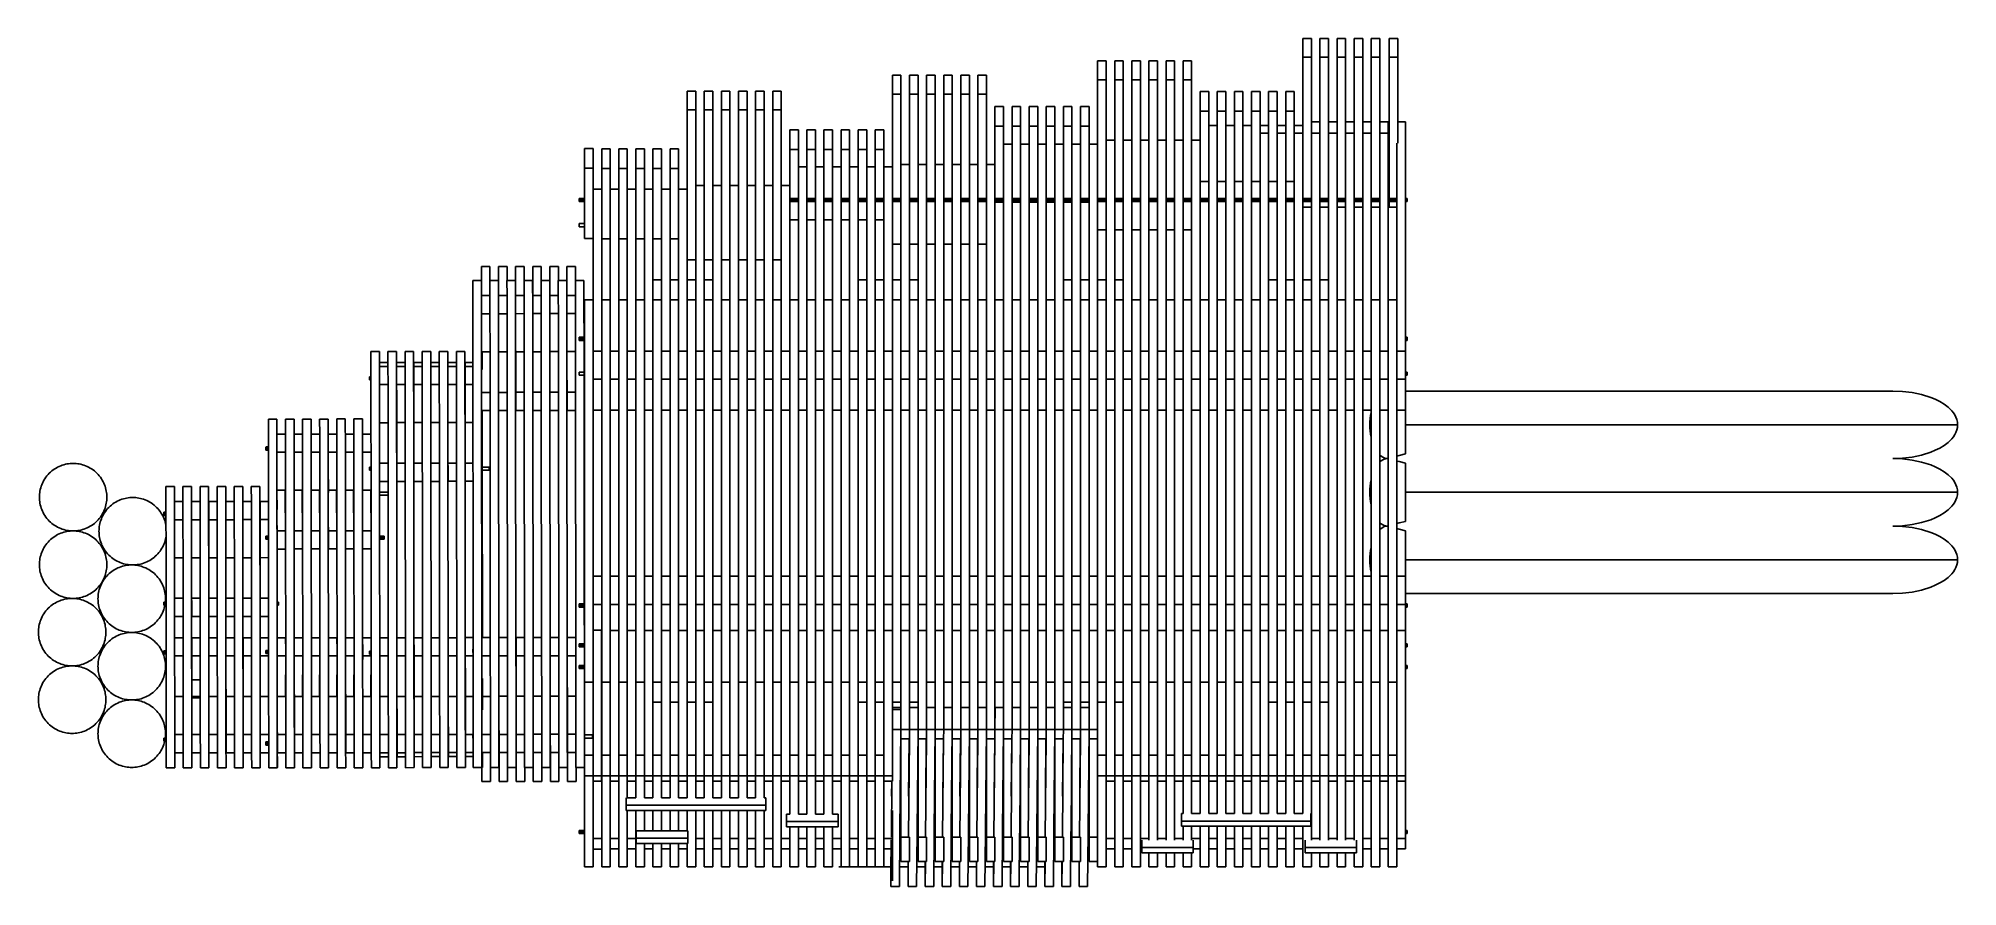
# Model space of a CAD drawing. Extents: x -151 to 185, y -67 to 81.
import ezdxf

# ---------------------------------------------------------------- set-up
doc = ezdxf.new("R2010")
doc.units = 0
doc.header["$MEASUREMENT"] = 0
doc.layers.get('0').update_dxf_attribs({"linetype": 'CONTINUOUS'})

msp = doc.modelspace()

# ---------------------------------------------------------------- linework, layer by layer
for p, q in [((70.1, 77.83), (70.1, 81.12)), ((70.1, 81.12), (71.6, 81.12)), ((71.6, 81.12), (71.6, 77.83)), ((73.1, 77.83), (73.1, 81.12)), ((73.1, 81.12), (74.59, 81.12)), ((74.59, 81.12), (74.59, 77.83)), ((76.09, 77.83), (76.09, 81.12)), ((76.09, 81.12), (77.58, 81.12)), ((77.58, 81.12), (77.58, 77.83)), ((79.08, 77.83), (79.08, 81.12)), ((79.08, 81.12), (80.58, 81.12)), ((80.58, 81.12), (80.58, 77.83)), ((82.07, 77.83), (82.07, 81.12)), ((82.07, 81.12), (83.57, 81.12)), ((83.57, 81.12), (83.57, 77.83)), ((85.22, 77.83), (85.22, 81.12)), ((85.22, 81.12), (86.72, 81.12)), ((86.72, 81.12), (86.72, 77.83)), ((71.6, 77.83), (70.1, 77.83)), ((70.1, 77.83), (70.1, 65.85)), ((71.6, 77.83), (71.6, 66.51)), ((74.59, 77.83), (73.1, 77.83)), ((73.1, 77.83), (73.1, 66.51)), ((74.59, 66.51), (74.59, 77.83)), ((77.58, 77.83), (76.09, 77.83)), ((76.09, 77.83), (76.09, 66.51)), ((77.58, 66.51), (77.58, 77.83)), ((80.58, 77.83), (79.08, 77.83)), ((79.08, 77.83), (79.08, 66.51)), ((80.58, 66.51), (80.58, 77.83)), ((83.57, 77.83), (82.07, 77.83)), ((82.07, 77.83), (82.07, 66.51)), ((83.57, 66.51), (83.57, 77.83)), ((86.72, 77.83), (85.22, 77.83)), ((85.22, 77.83), (85.22, 53.11)), ((86.72, 66.51), (86.72, 77.83)), ((-1.71, 74.67), (-0.21, 74.67)), ((-1.71, 71.38), (-1.71, 74.67)), ((-0.21, 74.67), (-0.21, 71.38)), ((1.28, 74.67), (2.78, 74.67)), ((1.28, 71.38), (1.28, 74.67)), ((2.78, 74.67), (2.78, 71.38)), ((4.28, 74.67), (5.77, 74.67)), ((4.28, 71.38), (4.28, 74.67)), ((5.77, 74.67), (5.77, 71.38)), ((7.27, 74.67), (8.76, 74.67)), ((7.27, 71.38), (7.27, 74.67)), ((8.76, 74.67), (8.76, 71.38)), ((10.26, 74.67), (11.76, 74.67)), ((10.26, 71.38), (10.26, 74.67)), ((11.76, 74.67), (11.76, 71.38)), ((13.25, 74.67), (14.75, 74.67)), ((13.25, 71.38), (13.25, 74.67)), ((14.75, 74.67), (14.75, 71.38)), ((34.2, 73.89), (34.2, 77.19)), ((34.2, 77.19), (35.69, 77.19)), ((35.69, 73.89), (34.2, 73.89)), ((34.2, 62.59), (34.2, 73.89)), ((35.69, 77.19), (35.69, 73.89)), ((35.69, 73.89), (35.69, 63.32)), ((37.19, 77.19), (37.19, 73.89)), ((37.19, 77.19), (38.69, 77.19)), ((38.69, 73.89), (37.19, 73.89)), ((37.19, 63.32), (37.19, 73.89)), ((38.69, 77.19), (38.69, 73.89)), ((38.69, 73.89), (38.69, 63.32)), ((40.18, 77.19), (40.18, 73.89)), ((40.18, 77.19), (41.68, 77.19)), ((41.68, 73.89), (40.18, 73.89)), ((40.18, 63.32), (40.18, 73.89)), ((41.68, 77.19), (41.68, 73.89)), ((41.68, 73.89), (41.68, 63.32)), ((43.17, 73.89), (43.17, 77.19)), ((43.17, 77.19), (44.67, 77.19)), ((44.67, 73.89), (43.17, 73.89)), ((43.17, 73.89), (43.17, 63.32)), ((44.67, 77.19), (44.67, 73.89)), ((44.67, 73.89), (44.67, 63.32)), ((46.17, 73.89), (46.17, 77.19)), ((46.17, 77.19), (47.66, 77.19)), ((47.66, 73.89), (46.17, 73.89)), ((46.17, 73.89), (46.17, 63.32)), ((47.66, 77.19), (47.66, 73.89)), ((47.66, 73.89), (47.66, 63.32)), ((49.16, 73.89), (49.16, 77.19)), ((49.16, 77.19), (50.65, 77.19)), ((50.65, 73.89), (49.16, 73.89)), ((49.16, 63.32), (49.16, 73.89)), ((50.65, 77.19), (50.65, 73.89)), ((50.65, 73.89), (50.65, 63.32)), ((-37.61, 71.89), (-36.12, 71.89)), ((-37.61, 68.6), (-37.61, 71.89)), ((-36.12, 71.89), (-36.12, 68.6)), ((-34.62, 71.89), (-33.13, 71.89)), ((-34.62, 68.6), (-34.62, 71.89)), ((-33.13, 71.89), (-33.13, 68.6)), ((-31.63, 71.89), (-30.13, 71.89)), ((-31.63, 68.6), (-31.63, 71.89)), ((-30.13, 71.89), (-30.13, 68.6)), ((-28.64, 71.89), (-27.14, 71.89)), ((-28.64, 68.6), (-28.64, 71.89)), ((-27.14, 71.89), (-27.14, 68.6)), ((-25.64, 71.89), (-24.15, 71.89)), ((-25.64, 68.6), (-25.64, 71.89)), ((-24.15, 71.89), (-24.15, 68.6)), ((-22.65, 71.89), (-21.16, 71.89)), ((-22.65, 68.6), (-22.65, 71.89)), ((-21.16, 71.89), (-21.16, 68.6)), ((-0.21, 71.38), (-1.71, 71.38)), ((-1.71, 58.65), (-1.71, 71.38)), ((-0.21, 59.06), (-0.21, 71.38)), ((2.78, 71.38), (1.28, 71.38)), ((1.28, 59.06), (1.28, 71.38)), ((2.78, 71.38), (2.78, 59.06)), ((5.77, 71.38), (4.28, 71.38)), ((4.28, 59.06), (4.28, 71.38)), ((5.77, 71.38), (5.77, 59.06)), ((8.76, 71.38), (7.27, 71.38)), ((7.27, 59.06), (7.27, 71.38)), ((8.76, 71.38), (8.76, 59.06)), ((11.76, 71.38), (10.26, 71.38)), ((10.26, 59.06), (10.26, 71.38)), ((11.76, 59.06), (11.76, 71.38)), ((14.75, 71.38), (13.25, 71.38)), ((13.25, 59.06), (13.25, 71.38)), ((14.75, 59.06), (14.75, 71.38)), ((52.15, 68.38), (52.15, 71.83)), ((52.15, 71.83), (53.65, 71.83)), ((53.65, 71.83), (53.65, 68.38)), ((55.14, 68.38), (55.14, 71.83)), ((55.14, 71.83), (56.64, 71.83)), ((56.64, 71.83), (56.64, 68.38)), ((58.13, 68.38), (58.13, 71.83)), ((58.13, 71.83), (59.63, 71.83)), ((59.63, 71.83), (59.63, 68.38)), ((61.13, 68.38), (61.13, 71.83)), ((61.13, 71.83), (62.62, 71.83)), ((62.62, 71.83), (62.62, 68.38)), ((64.12, 68.38), (64.12, 71.83)), ((64.12, 71.83), (65.62, 71.83)), ((65.62, 71.83), (65.62, 68.38)), ((67.11, 68.38), (67.11, 71.83)), ((67.11, 71.83), (68.61, 71.83)), ((68.61, 71.83), (68.61, 68.38)), ((-36.12, 68.6), (-37.61, 68.6)), ((-37.61, 54.71), (-37.61, 68.6)), ((-36.12, 55.37), (-36.12, 68.6)), ((-33.13, 68.6), (-34.62, 68.6)), ((-34.62, 55.37), (-34.62, 68.6)), ((-33.13, 55.37), (-33.13, 68.6)), ((-30.13, 68.6), (-31.63, 68.6)), ((-31.63, 55.37), (-31.63, 68.6)), ((-30.13, 55.37), (-30.13, 68.6)), ((-27.14, 68.6), (-28.64, 68.6)), ((-28.64, 55.37), (-28.64, 68.6)), ((-27.14, 55.37), (-27.14, 68.6)), ((-24.15, 68.6), (-25.64, 68.6)), ((-25.64, 55.37), (-25.64, 68.6)), ((-24.15, 68.6), (-24.15, 55.37)), ((-21.16, 68.6), (-22.65, 68.6)), ((-22.65, 55.37), (-22.65, 68.6)), ((-21.16, 55.37), (-21.16, 68.6)), ((16.24, 65.76), (16.24, 69.21)), ((16.24, 69.21), (17.74, 69.21)), ((17.74, 69.21), (17.74, 65.76)), ((19.24, 65.76), (19.24, 69.21)), ((19.24, 69.21), (20.73, 69.21)), ((20.73, 69.21), (20.73, 65.76)), ((22.23, 65.76), (22.23, 69.21)), ((22.23, 69.21), (23.73, 69.21)), ((23.73, 69.21), (23.73, 65.76)), ((25.22, 65.76), (25.22, 69.21)), ((25.22, 69.21), (26.72, 69.21)), ((26.72, 69.21), (26.72, 65.76)), ((28.21, 65.76), (28.21, 69.21)), ((28.21, 69.21), (29.71, 69.21)), ((29.71, 69.21), (29.71, 65.76)), ((31.21, 65.76), (31.21, 69.21)), ((31.21, 69.21), (32.7, 69.21)), ((32.7, 69.21), (32.7, 65.76)), ((53.65, 68.38), (52.15, 68.38)), ((52.15, 68.38), (52.15, 63.32)), ((53.65, 65.85), (53.65, 68.38)), ((56.64, 68.38), (55.14, 68.38)), ((55.14, 68.38), (55.14, 65.85)), ((56.64, 65.85), (56.64, 68.38)), ((59.63, 68.38), (58.13, 68.38)), ((58.13, 68.38), (58.13, 65.85)), ((59.63, 65.85), (59.63, 68.38)), ((62.62, 68.38), (61.13, 68.38)), ((61.13, 68.38), (61.13, 65.85)), ((62.62, 65.85), (62.62, 68.38)), ((65.62, 68.38), (64.12, 68.38)), ((64.12, 65.85), (64.12, 68.38)), ((65.62, 65.85), (65.62, 68.38)), ((68.61, 68.38), (67.11, 68.38)), ((67.11, 68.38), (67.11, 65.85)), ((68.61, 65.85), (68.61, 68.38)), ((-19.66, 61.69), (-19.66, 65.14)), ((-19.66, 65.14), (-18.16, 65.14)), ((-18.16, 65.14), (-18.16, 61.69)), ((-16.67, 61.69), (-16.67, 65.14)), ((-16.67, 65.14), (-15.17, 65.14)), ((-15.17, 65.14), (-15.17, 61.69)), ((-13.68, 61.69), (-13.68, 65.14)), ((-13.68, 65.14), (-12.18, 65.14)), ((-12.18, 65.14), (-12.18, 61.69)), ((-10.68, 61.69), (-10.68, 65.14)), ((-10.68, 65.14), (-9.19, 65.14)), ((-9.19, 65.14), (-9.19, 61.69)), ((-7.69, 61.69), (-7.69, 65.14)), ((-7.69, 65.14), (-6.2, 65.14)), ((-6.2, 65.14), (-6.2, 61.69)), ((-4.7, 61.69), (-4.7, 65.14)), ((-4.7, 65.14), (-3.2, 65.14)), ((-3.2, 65.14), (-3.2, 61.69)), ((17.74, 65.76), (16.24, 65.76)), ((16.24, 65.76), (16.24, 59.06)), ((17.74, 62.59), (17.74, 65.76)), ((20.73, 65.76), (19.24, 65.76)), ((19.24, 65.76), (19.24, 62.59)), ((20.73, 62.59), (20.73, 65.76)), ((23.73, 65.76), (22.23, 65.76)), ((22.23, 65.76), (22.23, 62.59)), ((23.73, 62.59), (23.73, 65.76)), ((26.72, 65.76), (25.22, 65.76)), ((25.22, 65.76), (25.22, 62.59)), ((26.72, 65.76), (26.72, 62.59)), ((29.71, 65.76), (28.21, 65.76)), ((28.21, 65.76), (28.21, 62.59)), ((29.71, 62.59), (29.71, 65.76)), ((32.7, 65.76), (31.21, 65.76)), ((31.21, 65.76), (31.21, 62.59)), ((32.7, 62.59), (32.7, 65.76)), ((55.14, 65.85), (53.65, 65.85)), ((53.65, 65.85), (53.65, 56.07)), ((55.14, 56.07), (55.14, 65.85)), ((58.13, 65.85), (56.64, 65.85)), ((56.64, 65.85), (56.64, 56.07)), ((58.13, 65.85), (58.13, 56.07)), ((61.13, 65.85), (59.63, 65.85)), ((59.63, 65.85), (59.63, 56.07)), ((61.13, 65.85), (61.13, 56.07)), ((64.12, 65.85), (62.62, 65.85)), ((62.62, 64.56), (62.62, 65.85)), ((64.12, 64.56), (62.62, 64.56)), ((62.62, 64.56), (62.62, 56.07)), ((64.12, 64.56), (64.12, 65.85)), ((64.12, 64.56), (64.12, 56.07)), ((67.11, 65.85), (65.62, 65.85)), ((65.62, 64.56), (65.62, 65.85)), ((67.11, 64.56), (65.62, 64.56)), ((65.62, 64.56), (65.62, 56.07)), ((67.11, 64.56), (67.11, 65.85)), ((67.11, 64.56), (67.11, 56.07)), ((70.1, 65.85), (68.61, 65.85)), ((68.61, 64.56), (68.61, 65.85)), ((70.1, 64.56), (68.61, 64.56)), ((68.61, 64.56), (68.61, 56.07)), ((70.1, 65.85), (70.1, 64.56)), ((70.1, 53.11), (70.1, 64.56)), ((73.1, 66.51), (71.6, 66.51)), ((71.6, 66.51), (71.6, 64.56)), ((73.1, 64.56), (71.6, 64.56)), ((71.6, 64.56), (71.6, 53.11)), ((73.1, 64.56), (73.1, 66.51)), ((73.1, 53.12), (73.1, 64.56)), ((76.09, 66.51), (74.59, 66.51)), ((74.59, 64.56), (74.59, 66.51)), ((76.09, 64.56), (74.59, 64.56)), ((74.59, 64.56), (74.59, 53.11)), ((76.09, 64.56), (76.09, 66.51)), ((76.09, 53.12), (76.09, 64.56)), ((79.08, 66.51), (77.58, 66.51)), ((77.58, 64.56), (77.58, 66.51)), ((79.08, 64.56), (77.58, 64.56)), ((77.58, 64.56), (77.58, 53.11)), ((79.08, 66.51), (79.08, 64.56)), ((79.08, 53.12), (79.08, 64.56)), ((82.07, 66.51), (80.58, 66.51)), ((80.58, 64.56), (80.58, 66.51)), ((82.07, 64.56), (80.58, 64.56)), ((80.58, 64.56), (80.58, 53.11)), ((82.07, 66.51), (82.07, 64.56)), ((82.07, 53.12), (82.07, 64.56)), ((85.06, 66.51), (83.57, 66.51)), ((83.57, 64.56), (83.57, 66.51)), ((85.06, 64.56), (83.57, 64.56)), ((83.57, 64.56), (83.57, 53.11)), ((85.06, 66.51), (85.06, 64.56)), ((85.06, 64.56), (85.06, 53.11)), ((88.06, 66.51), (86.72, 66.51)), ((86.72, 62.78), (86.72, 66.51)), ((88.06, 66.51), (88.06, 53.11)), ((-55.57, 58.38), (-55.57, 61.83)), ((-55.57, 61.83), (-54.07, 61.83)), ((-54.07, 61.83), (-54.07, 58.38)), ((-52.57, 58.37), (-52.57, 61.82)), ((-52.57, 61.82), (-51.08, 61.82)), ((-51.08, 61.82), (-51.08, 58.37)), ((-49.58, 58.37), (-49.58, 61.82)), ((-49.58, 61.82), (-48.09, 61.82)), ((-48.09, 61.82), (-48.09, 58.37)), ((-46.59, 58.37), (-46.59, 61.82)), ((-46.59, 61.82), (-45.09, 61.82)), ((-45.09, 61.82), (-45.09, 58.37)), ((-43.6, 58.37), (-43.6, 61.82)), ((-43.6, 61.82), (-42.1, 61.82)), ((-42.1, 61.82), (-42.1, 58.37)), ((-40.61, 58.37), (-40.61, 61.82)), ((-40.61, 61.82), (-39.11, 61.82)), ((-39.11, 61.82), (-39.11, 58.37)), ((-18.16, 61.69), (-19.66, 61.69)), ((-19.66, 55.37), (-19.66, 61.69)), ((-18.16, 58.65), (-18.16, 61.69)), ((-15.17, 61.69), (-16.67, 61.69)), ((-16.67, 58.65), (-16.67, 61.69)), ((-15.17, 58.65), (-15.17, 61.69)), ((-12.18, 61.69), (-13.68, 61.69)), ((-13.68, 61.69), (-13.68, 58.65)), ((-12.18, 58.65), (-12.18, 61.69)), ((-9.19, 61.69), (-10.68, 61.69)), ((-10.68, 61.69), (-10.68, 58.65)), ((-9.19, 58.65), (-9.19, 61.69)), ((-6.2, 61.69), (-7.69, 61.69)), ((-7.69, 61.69), (-7.69, 58.65)), ((-6.2, 58.65), (-6.2, 61.69)), ((-3.2, 61.69), (-4.7, 61.69)), ((-4.7, 61.69), (-4.7, 58.65)), ((-3.2, 58.65), (-3.2, 61.69)), ((19.24, 62.59), (17.74, 62.59)), ((17.74, 53.11), (17.74, 62.59)), ((19.24, 53.11), (19.24, 62.59)), ((22.23, 62.59), (20.73, 62.59)), ((20.73, 62.59), (20.73, 53.11)), ((22.23, 62.59), (22.23, 53.11)), ((25.22, 62.59), (23.73, 62.59)), ((23.73, 62.59), (23.73, 53.11)), ((25.22, 62.59), (25.22, 53.11)), ((28.21, 62.59), (26.72, 62.59)), ((26.72, 53.11), (26.72, 62.59)), ((28.21, 53.11), (28.21, 62.59)), ((31.21, 62.59), (29.71, 62.59)), ((29.71, 53.11), (29.71, 62.59)), ((31.21, 53.11), (31.21, 62.59)), ((34.2, 62.59), (32.7, 62.59)), ((32.7, 53.11), (32.7, 62.59)), ((34.2, 62.59), (34.2, 53.11)), ((37.19, 63.32), (35.69, 63.32)), ((35.69, 53.11), (35.69, 63.32)), ((37.19, 63.32), (37.19, 53.11)), ((40.18, 63.32), (38.69, 63.32)), ((38.69, 53.11), (38.69, 63.32)), ((40.18, 53.11), (40.18, 63.32)), ((43.17, 63.32), (41.68, 63.32)), ((41.68, 63.32), (41.68, 53.11)), ((43.17, 53.11), (43.17, 63.32)), ((46.17, 63.32), (44.67, 63.32)), ((44.67, 53.11), (44.67, 63.32)), ((46.17, 53.11), (46.17, 63.32)), ((49.16, 63.32), (47.66, 63.32)), ((47.66, 53.11), (47.66, 63.32)), ((49.16, 53.11), (49.16, 63.32)), ((52.15, 63.32), (50.65, 63.32)), ((50.65, 53.11), (50.65, 63.32)), ((52.15, 56.07), (52.15, 63.32)), ((86.56, 62.78), (86.56, 53.11)), ((-54.07, 58.38), (-55.57, 58.38)), ((-55.57, 58.38), (-55.57, 53.11)), ((-54.07, 53.11), (-54.07, 58.38)), ((-51.08, 58.37), (-52.57, 58.37)), ((-52.57, 54.71), (-52.57, 58.37)), ((-51.08, 54.71), (-51.08, 58.37)), ((-48.09, 58.37), (-49.58, 58.37)), ((-49.58, 58.37), (-49.58, 54.71)), ((-48.09, 54.71), (-48.09, 58.37)), ((-45.09, 58.37), (-46.59, 58.37)), ((-46.59, 54.71), (-46.59, 58.37)), ((-45.09, 54.71), (-45.09, 58.37)), ((-42.1, 58.37), (-43.6, 58.37)), ((-43.6, 54.71), (-43.6, 58.37)), ((-42.1, 54.71), (-42.1, 58.37)), ((-39.11, 58.37), (-40.61, 58.37)), ((-40.61, 58.37), (-40.61, 54.71)), ((-39.11, 54.71), (-39.11, 58.37)), ((-16.67, 58.65), (-18.16, 58.65)), ((-18.16, 58.65), (-18.16, 53.11)), ((-16.67, 53.11), (-16.67, 58.65)), ((-13.68, 58.65), (-15.17, 58.65)), ((-15.17, 58.65), (-15.17, 53.11)), ((-13.68, 53.11), (-13.68, 58.65)), ((-10.68, 58.65), (-12.18, 58.65)), ((-12.18, 58.65), (-12.18, 53.11)), ((-10.68, 53.11), (-10.68, 58.65)), ((-7.69, 58.65), (-9.19, 58.65)), ((-9.19, 58.65), (-9.19, 53.11)), ((-7.69, 58.65), (-7.69, 53.11)), ((-4.7, 58.65), (-6.2, 58.65)), ((-6.2, 58.65), (-6.2, 53.11)), ((-4.7, 58.65), (-4.7, 53.11)), ((-1.71, 58.65), (-3.2, 58.65)), ((-3.2, 58.65), (-3.2, 53.11)), ((-1.71, 53.11), (-1.71, 58.65)), ((1.28, 59.06), (-0.21, 59.06)), ((-0.21, 53.11), (-0.21, 59.06)), ((1.28, 59.06), (1.28, 53.11)), ((4.28, 59.06), (2.78, 59.06)), ((2.78, 59.06), (2.78, 53.11)), ((4.28, 53.11), (4.28, 59.06)), ((7.27, 59.06), (5.77, 59.06)), ((5.77, 53.11), (5.77, 59.06)), ((7.27, 53.11), (7.27, 59.06)), ((10.26, 59.06), (8.76, 59.06)), ((8.76, 53.11), (8.76, 59.06)), ((10.26, 53.11), (10.26, 59.06)), ((13.25, 59.06), (11.76, 59.06)), ((11.76, 59.06), (11.76, 53.11)), ((13.25, 53.11), (13.25, 59.06)), ((16.24, 59.06), (14.75, 59.06)), ((14.75, 59.06), (14.75, 53.11)), ((16.24, 59.06), (16.24, 53.11)), ((-52.57, 54.71), (-54.07, 54.71)), ((-54.07, 54.71), (-54.07, 53.11)), ((-52.57, 54.71), (-52.57, 46.06)), ((-49.58, 54.71), (-51.08, 54.71)), ((-51.08, 46.06), (-51.08, 54.71)), ((-49.58, 46.06), (-49.58, 54.71)), ((-46.59, 54.71), (-48.09, 54.71)), ((-48.09, 46.06), (-48.09, 54.71)), ((-46.59, 54.71), (-46.59, 46.06)), ((-43.6, 54.71), (-45.09, 54.71)), ((-45.09, 46.06), (-45.09, 54.71)), ((-43.6, 54.71), (-43.6, 46.06)), ((-40.61, 54.71), (-42.1, 54.71)), ((-42.1, 46.06), (-42.1, 54.71)), ((-40.61, 54.71), (-40.61, 46.06)), ((-37.61, 54.71), (-39.11, 54.71)), ((-39.11, 54.71), (-39.11, 46.06)), ((-37.61, 54.71), (-37.61, 42.34)), ((-34.62, 55.37), (-36.12, 55.37)), ((-36.12, 55.37), (-36.12, 42.34)), ((-34.62, 55.37), (-34.62, 42.34)), ((-31.63, 55.37), (-33.13, 55.37)), ((-33.13, 55.37), (-33.13, 42.34)), ((-31.63, 55.37), (-31.63, 42.34)), ((-28.64, 55.37), (-30.13, 55.37)), ((-30.13, 55.37), (-30.13, 42.34)), ((-28.64, 42.34), (-28.64, 55.37)), ((-25.64, 55.37), (-27.14, 55.37)), ((-27.14, 55.37), (-27.14, 42.34)), ((-25.64, 42.34), (-25.64, 55.37)), ((-22.65, 55.37), (-24.15, 55.37)), ((-24.15, 55.37), (-24.15, 42.34)), ((-22.65, 42.34), (-22.65, 55.37)), ((-19.66, 55.37), (-21.16, 55.37)), ((-21.16, 55.37), (-21.16, 42.34)), ((-19.66, 55.37), (-19.66, 53.11)), ((52.15, 56.07), (53.65, 56.07)), ((52.15, 53.11), (52.15, 56.07)), ((53.65, 56.07), (53.65, 53.11)), ((55.14, 56.07), (56.64, 56.07)), ((55.14, 56.07), (55.14, 53.11)), ((56.64, 56.07), (56.64, 53.11)), ((58.13, 56.07), (59.63, 56.07)), ((58.13, 53.11), (58.13, 56.07)), ((59.63, 56.07), (59.63, 53.11)), ((61.13, 56.07), (62.62, 56.07)), ((61.13, 56.07), (61.13, 53.11)), ((62.62, 56.07), (62.62, 53.11)), ((64.12, 56.07), (65.62, 56.07)), ((64.12, 56.07), (64.12, 53.11)), ((65.62, 56.07), (65.62, 53.11)), ((67.11, 56.07), (68.61, 56.07)), ((67.11, 53.11), (67.11, 56.07)), ((68.61, 56.07), (68.61, 53.11)), ((-55.57, 53.11), (-56.51, 53.11)), ((-56.51, 53.11), (-56.51, 52.83)), ((-56.51, 52.83), (-55.57, 52.83)), ((-56.51, 52.55), (-56.51, 52.83)), ((-55.57, 52.55), (-56.51, 52.55)), ((-55.57, 52.83), (-55.57, 53.11)), ((-55.57, 52.55), (-55.57, 52.83)), ((-55.57, 52.55), (-55.57, 48.72)), ((-54.07, 53.11), (-54.07, 53.11)), ((-54.07, 53.11), (-54.07, 52.83)), ((-54.07, 53.11), (-54.07, 52.83)), ((-54.07, 52.83), (-54.07, 52.83)), ((-54.07, 52.83), (-54.07, 52.55)), ((-54.07, 52.83), (-54.07, 52.55)), ((-54.07, 52.55), (-54.07, 52.55)), ((-54.07, 52.55), (-54.07, 48.72)), ((-54.07, 48.72), (-54.07, 52.55)), ((-18.16, 53.11), (-19.66, 53.11)), ((-19.66, 53.11), (-19.66, 52.83)), ((-19.66, 52.83), (-18.16, 52.83)), ((-19.66, 52.83), (-19.66, 52.55)), ((-18.16, 52.55), (-19.66, 52.55)), ((-19.66, 49.38), (-19.66, 52.55)), ((-18.16, 53.11), (-18.16, 52.83)), ((-18.16, 52.83), (-18.16, 52.55)), ((-18.16, 49.38), (-18.16, 52.55)), ((-15.17, 53.11), (-16.67, 53.11)), ((-16.67, 53.11), (-16.67, 53.11)), ((-16.67, 52.83), (-16.67, 53.11)), ((-16.67, 52.83), (-15.17, 52.83)), ((-16.67, 52.83), (-16.67, 52.56)), ((-16.67, 52.55), (-16.67, 52.56)), ((-15.17, 52.55), (-16.67, 52.55)), ((-16.67, 49.38), (-16.67, 52.55)), ((-15.17, 53.11), (-15.17, 52.83)), ((-15.17, 52.83), (-15.17, 52.55)), ((-15.17, 49.38), (-15.17, 52.55)), ((-12.18, 53.11), (-13.68, 53.11)), ((-13.68, 53.11), (-13.68, 52.83)), ((-13.68, 52.83), (-12.18, 52.83)), ((-13.68, 52.83), (-13.68, 52.55)), ((-12.18, 52.55), (-13.68, 52.55)), ((-13.68, 49.38), (-13.68, 52.55)), ((-12.18, 53.11), (-12.18, 52.83)), ((-12.18, 52.83), (-12.18, 52.55)), ((-12.18, 49.38), (-12.18, 52.55)), ((-9.19, 53.11), (-10.68, 53.11)), ((-10.68, 53.11), (-10.68, 52.83)), ((-10.68, 52.83), (-9.19, 52.83)), ((-10.68, 52.83), (-10.68, 52.55)), ((-9.19, 52.55), (-10.68, 52.55)), ((-10.68, 49.38), (-10.68, 52.55)), ((-9.19, 53.11), (-9.19, 52.83)), ((-9.19, 52.83), (-9.19, 52.55)), ((-9.19, 49.38), (-9.19, 52.55)), ((-6.2, 53.11), (-7.69, 53.11)), ((-7.69, 53.11), (-7.69, 52.83)), ((-7.69, 52.83), (-6.2, 52.83)), ((-7.69, 52.83), (-7.69, 52.55)), ((-6.2, 52.55), (-7.69, 52.55)), ((-7.69, 49.38), (-7.69, 52.55)), ((-6.2, 53.11), (-6.2, 52.83)), ((-6.2, 52.83), (-6.2, 52.55)), ((-6.2, 49.38), (-6.2, 52.55)), ((-3.2, 53.11), (-4.7, 53.11)), ((-4.7, 53.11), (-4.7, 52.83)), ((-4.7, 52.83), (-3.2, 52.83)), ((-4.7, 52.83), (-4.7, 52.55)), ((-3.2, 52.55), (-4.7, 52.55)), ((-4.7, 49.38), (-4.7, 52.55)), ((-3.2, 53.11), (-3.2, 52.83)), ((-3.2, 52.83), (-3.2, 52.55)), ((-3.2, 49.38), (-3.2, 52.55)), ((-0.21, 53.11), (-1.71, 53.11)), ((-1.71, 53.11), (-1.71, 53.11)), ((-1.71, 53.11), (-1.71, 52.83)), ((-1.71, 52.83), (-0.21, 52.83)), ((-1.71, 52.83), (-1.71, 52.56)), ((-1.71, 52.55), (-1.71, 52.56)), ((-0.21, 52.55), (-1.71, 52.55)), ((-1.71, 45.12), (-1.71, 52.55)), ((-0.21, 52.83), (-0.21, 53.11)), ((-0.21, 52.55), (-0.21, 52.83)), ((-0.21, 45.12), (-0.21, 52.55)), ((2.78, 53.11), (1.28, 53.11)), ((1.28, 53.11), (1.28, 52.83)), ((1.28, 52.83), (2.78, 52.83)), ((1.28, 52.83), (1.28, 52.55)), ((2.78, 52.55), (1.28, 52.55)), ((1.28, 45.12), (1.28, 52.55)), ((2.78, 52.83), (2.78, 53.11)), ((2.78, 52.55), (2.78, 52.83)), ((2.78, 45.12), (2.78, 52.55)), ((5.77, 53.11), (4.28, 53.11)), ((4.28, 53.11), (4.28, 52.83)), ((4.28, 52.83), (5.77, 52.83)), ((4.28, 52.83), (4.28, 52.55)), ((5.77, 52.55), (4.28, 52.55)), ((4.28, 45.12), (4.28, 52.55)), ((5.77, 53.11), (5.77, 52.83)), ((5.77, 52.83), (5.77, 52.55)), ((5.77, 45.12), (5.77, 52.55)), ((8.76, 53.11), (7.27, 53.11)), ((7.27, 53.11), (7.27, 52.83)), ((7.27, 52.83), (8.76, 52.83)), ((7.27, 52.83), (7.27, 52.55)), ((8.76, 52.55), (7.27, 52.55)), ((7.27, 45.12), (7.27, 52.55)), ((8.76, 53.11), (8.76, 52.83)), ((8.76, 52.83), (8.76, 52.55)), ((8.76, 45.12), (8.76, 52.55)), ((11.76, 53.11), (10.26, 53.11)), ((10.26, 53.11), (10.26, 52.83)), ((10.26, 52.83), (11.76, 52.83)), ((10.26, 52.83), (10.26, 52.55)), ((11.76, 52.55), (10.26, 52.55)), ((10.26, 45.12), (10.26, 52.55)), ((11.76, 53.11), (11.76, 53.11)), ((11.76, 52.83), (11.76, 53.11)), ((11.76, 52.56), (11.76, 52.83)), ((11.76, 52.56), (11.76, 52.55)), ((11.76, 52.55), (11.76, 45.12)), ((14.75, 53.11), (13.25, 53.11)), ((13.25, 53.11), (13.25, 53.11)), ((13.25, 53.11), (13.25, 52.83)), ((13.25, 52.83), (14.75, 52.83)), ((13.25, 52.83), (13.25, 52.56)), ((13.25, 52.55), (13.25, 52.56)), ((14.75, 52.55), (13.25, 52.55)), ((13.25, 52.55), (13.25, 45.12)), ((14.75, 52.83), (14.75, 53.11)), ((14.75, 52.55), (14.75, 52.83)), ((14.75, 45.12), (14.75, 52.55)), ((17.74, 53.11), (16.24, 53.11)), ((16.24, 53.11), (16.24, 53.11)), ((16.24, 52.83), (16.24, 53.11)), ((16.24, 52.83), (17.74, 52.83)), ((16.24, 52.56), (16.24, 52.83)), ((16.24, 52.56), (16.24, 52.55)), ((17.74, 52.55), (16.24, 52.55)), ((16.24, 52.55), (16.24, 52.43)), ((16.24, 52.43), (17.74, 52.43)), ((16.24, 35.38), (16.24, 52.43)), ((17.74, 52.83), (17.74, 53.11)), ((17.74, 52.55), (17.74, 52.83)), ((17.74, 52.55), (17.74, 52.43)), ((17.74, 52.43), (17.74, 35.38)), ((20.73, 53.11), (19.24, 53.11)), ((19.24, 53.11), (19.24, 53.11)), ((19.24, 53.11), (19.24, 52.83)), ((19.24, 52.83), (20.73, 52.83)), ((19.24, 52.56), (19.24, 52.83)), ((19.24, 52.55), (19.24, 52.56)), ((20.73, 52.55), (19.24, 52.55)), ((19.24, 52.43), (19.24, 52.55)), ((19.24, 52.43), (20.73, 52.43)), ((19.24, 52.43), (19.24, 35.38)), ((20.73, 53.11), (20.73, 53.11)), ((20.73, 53.11), (20.73, 52.83)), ((20.73, 52.56), (20.73, 52.83)), ((20.73, 52.55), (20.73, 52.56)), ((20.73, 52.43), (20.73, 52.55)), ((20.73, 52.43), (20.73, 35.38)), ((23.73, 53.11), (22.23, 53.11)), ((22.23, 53.11), (22.23, 52.83)), ((22.23, 52.83), (23.73, 52.83)), ((22.23, 52.83), (22.23, 52.55)), ((23.73, 52.55), (22.23, 52.55)), ((22.23, 52.43), (22.23, 52.55)), ((22.23, 52.43), (23.73, 52.43)), ((22.23, 35.38), (22.23, 52.43)), ((23.73, 53.11), (23.73, 53.11)), ((23.73, 53.11), (23.73, 52.83)), ((23.73, 52.56), (23.73, 52.83)), ((23.73, 52.55), (23.73, 52.56)), ((23.73, 52.43), (23.73, 52.55)), ((23.73, 52.43), (23.73, 35.38)), ((26.72, 53.11), (25.22, 53.11)), ((25.22, 53.11), (25.22, 52.83)), ((25.22, 52.83), (26.72, 52.83)), ((25.22, 52.83), (25.22, 52.55)), ((26.72, 52.55), (25.22, 52.55)), ((25.22, 52.43), (25.22, 52.55)), ((25.22, 52.43), (26.72, 52.43)), ((25.22, 35.38), (25.22, 52.43)), ((26.72, 53.11), (26.72, 53.11)), ((26.72, 53.11), (26.72, 52.83)), ((26.72, 52.83), (26.72, 52.56)), ((26.72, 52.55), (26.72, 52.56)), ((26.72, 52.43), (26.72, 52.55)), ((26.72, 52.43), (26.72, 35.38)), ((29.71, 53.11), (28.21, 53.11)), ((28.21, 53.11), (28.21, 53.11)), ((28.21, 52.83), (28.21, 53.11)), ((28.21, 52.83), (29.71, 52.83)), ((28.21, 52.56), (28.21, 52.83)), ((28.21, 52.56), (28.21, 52.55)), ((29.71, 52.55), (28.21, 52.55)), ((28.21, 52.55), (28.21, 52.43)), ((28.21, 52.43), (29.71, 52.43)), ((28.21, 52.43), (28.21, 38.88)), ((29.71, 52.83), (29.71, 53.11)), ((29.71, 52.55), (29.71, 52.83)), ((29.71, 52.55), (29.71, 52.43)), ((29.71, 52.43), (29.71, 38.88)), ((32.7, 53.11), (31.21, 53.11)), ((31.21, 53.11), (31.21, 53.11)), ((31.21, 52.83), (31.21, 53.11)), ((31.21, 52.83), (32.7, 52.83)), ((31.21, 52.56), (31.21, 52.83)), ((31.21, 52.56), (31.21, 52.55)), ((32.7, 52.55), (31.21, 52.55)), ((31.21, 52.55), (31.21, 52.43)), ((31.21, 52.43), (32.7, 52.43)), ((31.21, 38.88), (31.21, 52.43)), ((32.7, 52.83), (32.7, 53.11)), ((32.7, 52.55), (32.7, 52.83)), ((32.7, 52.55), (32.7, 52.43)), ((32.7, 52.43), (32.7, 38.88)), ((35.69, 53.11), (34.2, 53.11)), ((34.2, 53.11), (34.2, 52.83)), ((34.2, 52.83), (35.69, 52.83)), ((34.2, 52.83), (34.2, 52.55)), ((35.69, 52.55), (34.2, 52.55)), ((34.2, 47.64), (34.2, 52.55)), ((35.69, 53.11), (35.69, 52.83)), ((35.69, 52.83), (35.69, 52.55)), ((35.69, 47.64), (35.69, 52.55)), ((38.69, 53.11), (37.19, 53.11)), ((37.19, 53.11), (37.19, 52.83)), ((37.19, 52.83), (38.69, 52.83)), ((37.19, 52.83), (37.19, 52.55)), ((38.69, 52.55), (37.19, 52.55)), ((37.19, 47.64), (37.19, 52.55)), ((38.69, 53.11), (38.69, 52.83)), ((38.69, 52.83), (38.69, 52.55)), ((38.69, 47.64), (38.69, 52.55)), ((41.68, 53.11), (40.18, 53.11)), ((40.18, 53.11), (40.18, 52.83)), ((40.18, 52.83), (41.68, 52.83)), ((40.18, 52.83), (40.18, 52.55)), ((41.68, 52.55), (40.18, 52.55)), ((40.18, 52.55), (40.18, 47.64)), ((41.68, 53.11), (41.68, 53.11)), ((41.68, 52.83), (41.68, 53.11)), ((41.68, 52.56), (41.68, 52.83)), ((41.68, 52.56), (41.68, 52.55)), ((41.68, 47.64), (41.68, 52.55)), ((44.67, 53.11), (43.17, 53.11)), ((43.17, 53.11), (43.17, 53.11)), ((43.17, 53.11), (43.17, 52.83)), ((43.17, 52.83), (44.67, 52.83)), ((43.17, 52.83), (43.17, 52.56)), ((43.17, 52.55), (43.17, 52.56)), ((44.67, 52.55), (43.17, 52.55)), ((43.17, 52.55), (43.17, 47.64)), ((44.67, 52.83), (44.67, 53.11)), ((44.67, 52.55), (44.67, 52.83)), ((44.67, 52.55), (44.67, 47.64)), ((47.66, 53.11), (46.17, 53.11)), ((46.17, 53.11), (46.17, 53.11)), ((46.17, 53.11), (46.17, 52.83)), ((46.17, 52.83), (47.66, 52.83)), ((46.17, 52.83), (46.17, 52.56)), ((46.17, 52.55), (46.17, 52.56)), ((47.66, 52.55), (46.17, 52.55)), ((46.17, 52.55), (46.17, 47.64)), ((47.66, 52.83), (47.66, 53.11)), ((47.66, 52.55), (47.66, 52.83)), ((47.66, 47.64), (47.66, 52.55)), ((50.65, 53.11), (49.16, 53.11)), ((49.16, 53.11), (49.16, 52.83)), ((49.16, 52.83), (50.65, 52.83)), ((49.16, 52.83), (49.16, 52.55)), ((50.65, 52.55), (49.16, 52.55)), ((49.16, 52.55), (49.16, 47.64)), ((50.65, 53.11), (50.65, 52.83)), ((50.65, 52.83), (50.65, 52.55)), ((50.65, 52.55), (50.65, 47.64)), ((53.65, 53.11), (52.15, 53.11)), ((52.15, 53.11), (52.15, 52.83)), ((52.15, 52.83), (53.65, 52.83)), ((52.15, 52.83), (52.15, 52.55)), ((53.65, 52.55), (52.15, 52.55)), ((52.15, 35.38), (52.15, 52.55)), ((53.65, 53.11), (53.65, 53.11)), ((53.65, 53.11), (53.65, 52.83)), ((53.65, 52.83), (53.65, 52.56)), ((53.65, 52.55), (53.65, 52.56)), ((53.65, 52.55), (53.65, 35.38)), ((56.64, 53.11), (55.14, 53.11)), ((55.14, 53.11), (55.14, 52.83)), ((55.14, 52.83), (56.64, 52.83)), ((55.14, 52.55), (55.14, 52.83)), ((56.64, 52.55), (55.14, 52.55)), ((55.14, 52.55), (55.14, 35.38)), ((56.64, 53.11), (56.64, 52.83)), ((56.64, 52.83), (56.64, 52.55)), ((56.64, 52.55), (56.64, 35.38)), ((59.63, 53.11), (58.13, 53.11)), ((58.13, 53.11), (58.13, 53.11)), ((58.13, 53.11), (58.13, 53.11)), ((58.13, 53.11), (58.13, 52.83)), ((58.13, 52.83), (59.63, 52.83)), ((58.13, 52.56), (58.13, 52.83)), ((58.13, 52.56), (58.13, 52.55)), ((59.63, 52.55), (58.13, 52.55)), ((58.13, 52.55), (58.13, 49.55)), ((59.63, 53.11), (59.63, 52.83)), ((59.63, 52.83), (59.63, 52.55)), ((59.63, 52.55), (59.63, 35.38)), ((62.62, 53.11), (61.13, 53.11)), ((61.13, 53.11), (61.13, 53.11)), ((61.13, 52.83), (61.13, 53.11)), ((61.13, 52.83), (62.62, 52.83)), ((61.13, 52.56), (61.13, 52.83)), ((61.13, 52.56), (61.13, 52.55)), ((62.62, 52.55), (61.13, 52.55)), ((61.13, 52.55), (61.13, 35.38)), ((62.62, 53.11), (62.62, 52.83)), ((62.62, 52.83), (62.62, 52.55)), ((62.62, 52.55), (62.62, 35.38)), ((65.62, 53.11), (64.12, 53.11)), ((64.12, 53.11), (64.12, 53.11)), ((64.12, 52.83), (64.12, 53.11)), ((64.12, 52.83), (65.62, 52.83)), ((64.12, 52.56), (64.12, 52.83)), ((64.12, 52.56), (64.12, 52.55)), ((65.62, 52.55), (64.12, 52.55)), ((64.12, 52.55), (64.12, 38.88)), ((65.62, 53.11), (65.62, 52.83)), ((65.62, 52.83), (65.62, 52.55)), ((65.62, 52.55), (65.62, 38.88)), ((68.61, 53.11), (67.11, 53.11)), ((67.11, 53.11), (67.11, 52.83)), ((67.11, 52.83), (68.61, 52.83)), ((67.11, 52.83), (67.11, 52.55)), ((68.61, 52.55), (67.11, 52.55)), ((67.11, 38.88), (67.11, 52.55)), ((68.61, 53.11), (68.61, 52.83)), ((68.61, 52.83), (68.61, 52.55)), ((68.61, 52.55), (68.61, 38.88)), ((71.6, 53.11), (70.1, 53.11)), ((70.1, 53.11), (70.1, 52.83)), ((70.1, 52.83), (71.6, 52.83)), ((70.1, 52.83), (70.1, 52.55)), ((71.6, 52.55), (70.1, 52.55)), ((70.1, 51.57), (70.1, 52.55)), ((70.1, 51.57), (71.6, 51.57)), ((70.1, 38.88), (70.1, 51.57)), ((71.6, 53.11), (71.6, 52.83)), ((71.6, 52.83), (71.6, 52.55)), ((71.6, 52.55), (71.6, 51.57)), ((71.6, 51.57), (71.6, 38.88)), ((73.1, 53.12), (73.1, 53.11)), ((74.59, 53.11), (73.1, 53.11)), ((73.1, 53.11), (73.1, 53.11)), ((73.1, 52.83), (73.1, 53.11)), ((73.1, 52.83), (74.59, 52.83)), ((73.1, 52.56), (73.1, 52.83)), ((73.1, 52.56), (73.1, 52.55)), ((74.59, 52.55), (73.1, 52.55)), ((73.1, 51.57), (73.1, 52.55)), ((73.1, 51.57), (74.59, 51.57)), ((73.1, 38.88), (73.1, 51.57)), ((74.59, 53.11), (74.59, 52.83)), ((74.59, 52.83), (74.59, 52.55)), ((74.59, 52.55), (74.59, 51.57)), ((74.59, 51.57), (74.59, 38.88)), ((76.09, 53.12), (76.09, 53.11)), ((77.58, 53.11), (76.09, 53.11)), ((76.09, 53.11), (76.09, 53.11)), ((76.09, 52.83), (76.09, 53.11)), ((76.09, 52.83), (77.58, 52.83)), ((76.09, 52.56), (76.09, 52.83)), ((76.09, 52.56), (76.09, 52.55)), ((77.58, 52.55), (76.09, 52.55)), ((76.09, 51.57), (76.09, 52.55)), ((76.09, 51.57), (77.58, 51.57)), ((76.09, 51.57), (76.09, 35.38)), ((77.58, 53.11), (77.58, 52.83)), ((77.58, 52.83), (77.58, 52.55)), ((77.58, 52.55), (77.58, 51.57)), ((77.58, 51.57), (77.58, 35.38)), ((79.08, 53.12), (79.08, 53.11)), ((80.58, 53.11), (79.08, 53.11)), ((79.08, 53.11), (79.08, 53.11)), ((79.08, 52.83), (79.08, 53.11)), ((79.08, 52.83), (80.58, 52.83)), ((79.08, 52.56), (79.08, 52.83)), ((79.08, 52.56), (79.08, 52.55)), ((80.58, 52.55), (79.08, 52.55)), ((79.08, 51.57), (79.08, 52.55)), ((79.08, 51.57), (80.58, 51.57)), ((79.08, 51.57), (79.08, 35.38)), ((80.58, 53.11), (80.58, 52.83)), ((80.58, 52.83), (80.58, 52.55)), ((80.58, 52.55), (80.58, 51.57)), ((80.58, 51.57), (80.58, 35.38)), ((82.07, 53.12), (82.07, 53.11)), ((83.57, 53.11), (82.07, 53.11)), ((82.07, 53.11), (82.07, 53.11)), ((82.07, 52.83), (82.07, 53.11)), ((82.07, 52.83), (83.57, 52.83)), ((82.07, 52.56), (82.07, 52.83)), ((82.07, 52.56), (82.07, 52.55)), ((83.57, 52.55), (82.07, 52.55)), ((82.07, 51.57), (82.07, 52.55)), ((82.07, 51.57), (83.57, 51.57)), ((82.07, 51.57), (82.07, 35.38)), ((83.57, 53.11), (83.57, 52.83)), ((83.57, 52.83), (83.57, 52.55)), ((83.57, 52.55), (83.57, 51.57)), ((83.57, 51.57), (83.57, 35.38)), ((85.22, 53.11), (85.06, 53.11)), ((85.06, 53.11), (85.06, 52.83)), ((85.06, 52.83), (85.22, 52.83)), ((85.06, 52.83), (85.06, 52.55)), ((85.06, 35.38), (85.06, 52.55)), ((85.22, 52.55), (85.06, 52.55)), ((85.22, 53.11), (85.22, 53.06)), ((85.22, 53.11), (85.22, 53.11)), ((86.56, 53.11), (85.22, 53.11)), ((85.22, 53.05), (85.22, 53.01)), ((85.22, 53), (85.22, 52.95)), ((85.22, 52.93), (85.22, 52.9)), ((85.22, 52.88), (85.22, 52.84)), ((85.22, 52.83), (85.22, 52.78)), ((85.22, 52.83), (86.56, 52.83)), ((85.22, 52.77), (85.22, 52.73)), ((85.22, 52.72), (85.22, 52.67)), ((85.22, 52.66), (85.22, 52.62)), ((85.22, 52.61), (85.22, 52.56)), ((85.22, 52.56), (85.22, 52.55)), ((85.22, 52.55), (85.22, 51.57)), ((86.56, 52.55), (85.22, 52.55)), ((85.22, 51.57), (86.56, 51.57)), ((86.56, 53.11), (86.56, 52.83)), ((86.56, 52.83), (86.56, 52.55)), ((86.56, 52.55), (86.56, 51.57)), ((86.56, 51.57), (86.56, 35.38)), ((88.34, 53.11), (88.06, 53.11)), ((88.06, 53.11), (88.06, 53.11)), ((88.06, 52.83), (88.06, 53.11)), ((88.06, 52.83), (88.34, 52.83)), ((88.06, 52.56), (88.06, 52.83)), ((88.06, 52.56), (88.06, 52.55)), ((88.34, 52.55), (88.06, 52.55)), ((88.06, 52.55), (88.06, 28.83)), ((88.34, 53.11), (88.34, 52.83)), ((88.34, 52.55), (88.34, 52.83)), ((-55.57, 48.72), (-56.51, 48.72)), ((-56.51, 48.72), (-56.51, 48.16)), ((-55.57, 48.16), (-56.51, 48.16)), ((-55.57, 48.16), (-55.57, 48.72)), ((-55.57, 48.16), (-55.57, 46.08)), ((-54.07, 48.72), (-54.07, 48.72)), ((-54.07, 48.72), (-54.07, 48.16)), ((-54.07, 48.72), (-54.07, 48.16)), ((-54.07, 48.16), (-54.07, 48.16)), ((-54.07, 46.08), (-54.07, 48.16)), ((-54.07, 48.16), (-54.07, 35.38)), ((-19.66, 49.38), (-18.16, 49.38)), ((-19.66, 35.38), (-19.66, 49.38)), ((-18.16, 49.38), (-18.16, 35.38)), ((-16.67, 49.38), (-15.17, 49.38)), ((-16.67, 35.38), (-16.67, 49.38)), ((-15.17, 49.38), (-15.17, 35.38)), ((-13.68, 49.38), (-12.18, 49.38)), ((-13.68, 35.38), (-13.68, 49.38)), ((-12.18, 49.38), (-12.18, 35.38)), ((-10.68, 49.38), (-9.19, 49.38)), ((-10.68, 35.38), (-10.68, 49.38)), ((-9.19, 49.38), (-9.19, 35.38)), ((-7.69, 49.38), (-6.2, 49.38)), ((-7.69, 38.88), (-7.69, 49.38)), ((-6.2, 49.38), (-6.2, 38.88)), ((-4.7, 49.38), (-3.2, 49.38)), ((-4.7, 38.88), (-4.7, 49.38)), ((-3.2, 49.38), (-3.2, 38.88)), ((34.2, 47.64), (35.69, 47.64)), ((34.2, 38.88), (34.2, 47.64)), ((35.69, 47.64), (35.69, 38.88)), ((37.19, 47.64), (38.69, 47.64)), ((37.19, 38.88), (37.19, 47.64)), ((38.69, 47.64), (38.69, 38.88)), ((40.18, 47.64), (41.68, 47.64)), ((40.18, 35.38), (40.18, 47.64)), ((41.68, 47.64), (41.68, 35.38)), ((43.17, 47.64), (44.67, 47.64)), ((43.17, 35.38), (43.17, 47.64)), ((44.67, 47.64), (44.67, 35.38)), ((46.17, 47.64), (47.66, 47.64)), ((46.17, 35.38), (46.17, 47.64)), ((47.66, 47.64), (47.66, 35.38)), ((49.16, 47.64), (50.65, 47.64)), ((49.16, 35.38), (49.16, 47.64)), ((50.65, 35.38), (50.65, 47.64)), ((58.13, 49.55), (58.13, 49.55)), ((58.13, 38.89), (58.13, 49.55)), ((-55.57, 46.08), (-54.07, 46.08)), ((-52.57, 46.06), (-51.08, 46.06)), ((-52.57, 35.38), (-52.57, 46.06)), ((-51.08, 46.06), (-51.08, 35.38)), ((-49.58, 46.06), (-48.09, 46.06)), ((-49.58, 35.38), (-49.58, 46.06)), ((-48.09, 46.06), (-48.09, 35.38)), ((-46.59, 46.06), (-45.09, 46.06)), ((-46.59, 35.38), (-46.59, 46.06)), ((-45.09, 46.06), (-45.09, 35.38)), ((-43.6, 46.06), (-42.1, 46.06)), ((-43.6, 38.88), (-43.6, 46.06)), ((-42.1, 46.06), (-42.1, 38.88)), ((-40.61, 46.06), (-39.11, 46.06)), ((-40.61, 38.88), (-40.61, 46.06)), ((-39.11, 46.06), (-39.11, 38.88)), ((-1.71, 45.12), (-0.21, 45.12)), ((-1.71, 38.88), (-1.71, 45.12)), ((-0.21, 45.12), (-0.21, 38.88)), ((1.28, 45.12), (2.78, 45.12)), ((1.28, 38.88), (1.28, 45.12)), ((2.78, 45.12), (2.78, 38.88)), ((4.28, 45.12), (5.77, 45.12)), ((4.28, 35.38), (4.28, 45.12)), ((5.77, 45.12), (5.77, 35.38)), ((7.27, 45.12), (8.76, 45.12)), ((7.27, 35.38), (7.27, 45.12)), ((8.76, 45.12), (8.76, 35.38)), ((10.26, 45.12), (11.76, 45.12)), ((10.26, 35.38), (10.26, 45.12)), ((11.76, 45.12), (11.76, 35.38)), ((13.25, 45.12), (14.75, 45.12)), ((13.25, 35.38), (13.25, 45.12)), ((14.75, 45.12), (14.75, 35.38)), ((-72.12, 41.19), (-73.61, 41.19)), ((-73.61, 36.11), (-73.61, 41.19)), ((-72.12, 41.19), (-72.12, 38.75)), ((-69.13, 41.2), (-70.62, 41.19)), ((-70.62, 36.12), (-70.62, 41.19)), ((-69.13, 41.2), (-69.12, 38.75)), ((-66.13, 41.2), (-67.63, 41.2)), ((-67.62, 36.12), (-67.63, 41.2)), ((-66.13, 41.2), (-66.13, 38.75)), ((-63.14, 41.2), (-64.64, 41.2)), ((-64.63, 36.12), (-64.64, 41.2)), ((-63.14, 41.2), (-63.14, 38.76)), ((-60.15, 41.21), (-61.65, 41.2)), ((-61.64, 36.13), (-61.65, 41.2)), ((-60.15, 41.21), (-60.15, 38.76)), ((-57.16, 41.21), (-58.65, 41.21)), ((-58.65, 36.13), (-58.65, 41.21)), ((-57.16, 41.21), (-57.16, 38.76)), ((-37.61, 42.34), (-36.12, 42.34)), ((-37.61, 38.88), (-37.61, 42.34)), ((-36.12, 42.34), (-36.12, 38.88)), ((-34.62, 42.34), (-33.13, 42.34)), ((-34.62, 38.88), (-34.62, 42.34)), ((-33.13, 42.34), (-33.13, 38.88)), ((-31.63, 42.34), (-30.13, 42.34)), ((-31.63, 35.38), (-31.63, 42.34)), ((-30.13, 42.34), (-30.13, 35.38)), ((-28.64, 42.34), (-27.14, 42.34)), ((-28.64, 35.38), (-28.64, 42.34)), ((-27.14, 42.34), (-27.14, 35.38)), ((-25.64, 42.34), (-24.15, 42.34)), ((-25.64, 35.38), (-25.64, 42.34)), ((-24.15, 42.34), (-24.15, 35.38)), ((-22.65, 42.34), (-21.16, 42.34)), ((-22.65, 35.38), (-22.65, 42.34)), ((-21.16, 42.34), (-21.16, 35.38)), ((-73.62, 38.74), (-75.12, 38.74)), ((-75.11, 33.8), (-75.12, 38.74)), ((-73.62, 34.23), (-73.62, 38.74)), ((-72.13, 38.75), (-72.13, 36.12)), ((-72.12, 38.75), (-72.13, 38.75)), ((-70.63, 38.75), (-72.12, 38.75)), ((-70.63, 34.23), (-70.63, 38.75)), ((-69.14, 38.75), (-69.13, 36.12)), ((-69.12, 38.75), (-69.14, 38.75)), ((-67.64, 38.75), (-69.12, 38.75)), ((-67.64, 34.23), (-67.64, 38.75)), ((-66.14, 38.75), (-66.14, 36.12)), ((-66.13, 38.75), (-66.14, 38.75)), ((-64.65, 38.75), (-66.13, 38.75)), ((-64.64, 34.23), (-64.65, 38.75)), ((-63.15, 38.76), (-63.15, 36.13)), ((-63.14, 38.76), (-63.15, 38.76)), ((-61.66, 38.76), (-63.14, 38.76)), ((-61.65, 34.23), (-61.66, 38.76)), ((-60.16, 38.76), (-60.16, 36.13)), ((-60.15, 38.76), (-60.16, 38.76)), ((-58.66, 38.76), (-60.15, 38.76)), ((-58.66, 34.23), (-58.66, 38.76)), ((-57.17, 38.76), (-57.16, 36.13)), ((-57.16, 38.76), (-57.17, 38.76)), ((-55.67, 38.76), (-57.16, 38.76)), ((-55.67, 34.23), (-55.67, 38.76)), ((-42.1, 38.88), (-43.6, 38.88)), ((-43.6, 35.38), (-43.6, 38.88)), ((-42.1, 38.88), (-42.1, 35.38)), ((-39.11, 38.88), (-40.61, 38.88)), ((-40.61, 35.38), (-40.61, 38.88)), ((-39.11, 38.88), (-39.11, 35.38)), ((-36.12, 38.88), (-37.61, 38.88)), ((-37.61, 35.38), (-37.61, 38.88)), ((-36.12, 38.88), (-36.12, 35.38)), ((-33.13, 38.88), (-34.62, 38.88)), ((-34.62, 35.38), (-34.62, 38.88)), ((-33.13, 38.88), (-33.13, 35.38)), ((-6.2, 38.88), (-7.69, 38.88)), ((-7.69, 35.38), (-7.69, 38.88)), ((-6.2, 38.88), (-6.2, 35.38)), ((-3.2, 38.88), (-4.7, 38.88)), ((-4.7, 35.38), (-4.7, 38.88)), ((-3.2, 38.88), (-3.2, 35.38)), ((-0.21, 38.88), (-1.71, 38.88)), ((-1.71, 35.38), (-1.71, 38.88)), ((-0.21, 38.88), (-0.21, 35.38)), ((2.78, 38.88), (1.28, 38.88)), ((1.28, 35.38), (1.28, 38.88)), ((2.78, 38.88), (2.78, 35.38)), ((29.71, 38.88), (28.21, 38.88)), ((28.21, 35.38), (28.21, 38.88)), ((29.71, 38.88), (29.71, 35.38)), ((32.7, 38.88), (31.21, 38.88)), ((31.21, 35.38), (31.21, 38.88)), ((32.7, 38.88), (32.7, 35.38)), ((35.69, 38.88), (34.2, 38.88)), ((34.2, 35.38), (34.2, 38.88)), ((35.69, 38.88), (35.69, 35.38)), ((38.69, 38.88), (37.19, 38.88)), ((37.19, 35.38), (37.19, 38.88)), ((38.69, 38.88), (38.69, 35.38)), ((58.13, 38.89), (58.13, 38.88)), ((58.13, 38.88), (58.13, 35.38)), ((65.62, 38.88), (64.12, 38.88)), ((64.12, 35.38), (64.12, 38.88)), ((65.62, 38.88), (65.62, 35.38)), ((68.61, 38.88), (67.11, 38.88)), ((67.11, 35.38), (67.11, 38.88)), ((68.61, 38.88), (68.61, 35.38)), ((71.6, 38.88), (70.1, 38.88)), ((70.1, 35.38), (70.1, 38.88)), ((71.6, 38.88), (71.6, 35.38)), ((74.59, 38.88), (73.1, 38.88)), ((73.1, 35.38), (73.1, 38.88)), ((74.59, 38.88), (74.59, 38.88)), ((74.59, 38.88), (74.59, 35.38)), ((-75.11, 33.79), (-75.11, 33.8)), ((-75.11, 33.78), (-75.11, 33.79)), ((-75.11, 33.75), (-75.11, 33.78)), ((-75.11, 33.74), (-75.11, 33.75)), ((-75.11, 33.73), (-75.11, 33.74)), ((-75.11, 33.73), (-75.11, 33.72)), ((-75.11, 33.7), (-75.11, 33.72)), ((-75.11, 33.7), (-75.11, 33.69)), ((-75.11, 33.69), (-75.11, 33.69)), ((-75.1, 24.42), (-75.11, 33.69)), ((-73.61, 34.23), (-73.62, 34.23)), ((-73.62, 33.67), (-73.62, 34.23)), ((-73.61, 33.67), (-73.62, 33.67)), ((-73.62, 31.04), (-73.62, 33.67)), ((-73.61, 36.11), (-72.13, 36.12)), ((-73.61, 36.11), (-73.61, 34.23)), ((-73.61, 33.67), (-73.61, 34.23)), ((-73.61, 33.67), (-73.61, 32.94)), ((-72.13, 36.12), (-72.12, 32.94)), ((-70.61, 34.23), (-70.63, 34.23)), ((-70.63, 33.67), (-70.63, 34.23)), ((-70.61, 33.67), (-70.63, 33.67)), ((-70.63, 33.3), (-70.63, 33.67)), ((-70.62, 36.12), (-69.13, 36.12)), ((-70.62, 36.12), (-70.61, 34.23)), ((-70.61, 34.23), (-70.62, 34.22)), ((-70.61, 33.95), (-70.62, 34.22)), ((-70.61, 33.93), (-70.61, 33.95)), ((-70.61, 33.72), (-70.61, 33.93)), ((-70.61, 33.69), (-70.61, 33.72)), ((-70.61, 33.69), (-70.61, 33.67)), ((-70.61, 33.67), (-70.61, 33.3)), ((-69.13, 36.12), (-69.13, 32.94)), ((-67.62, 34.23), (-67.64, 34.23)), ((-67.63, 33.67), (-67.64, 34.23)), ((-67.62, 33.67), (-67.63, 33.67)), ((-67.63, 33.3), (-67.63, 33.67)), ((-67.62, 36.12), (-66.14, 36.12)), ((-67.62, 34.23), (-67.62, 36.12)), ((-67.62, 34.22), (-67.62, 34.23)), ((-67.62, 34.22), (-67.62, 33.69)), ((-67.62, 33.67), (-67.62, 33.69)), ((-67.62, 33.3), (-67.62, 33.67)), ((-66.14, 36.12), (-66.14, 32.95)), ((-64.63, 34.23), (-64.64, 34.23)), ((-64.64, 33.67), (-64.64, 34.23)), ((-64.63, 33.67), (-64.64, 33.67)), ((-64.64, 33.31), (-64.64, 33.67)), ((-64.63, 36.12), (-63.15, 36.13)), ((-64.63, 34.23), (-64.63, 36.12)), ((-64.63, 34.22), (-64.63, 34.23)), ((-64.63, 34.22), (-64.63, 33.69)), ((-64.63, 33.67), (-64.63, 33.69)), ((-64.63, 33.31), (-64.63, 33.67)), ((-63.15, 36.13), (-63.15, 32.95)), ((-61.64, 34.23), (-61.65, 34.23)), ((-61.65, 33.67), (-61.65, 34.23)), ((-61.64, 33.67), (-61.65, 33.67)), ((-61.65, 33.31), (-61.65, 33.67)), ((-61.64, 36.13), (-60.16, 36.13)), ((-61.64, 34.23), (-61.64, 36.13)), ((-61.64, 34.22), (-61.64, 34.23)), ((-61.64, 34.22), (-61.64, 33.69)), ((-61.64, 33.67), (-61.64, 33.69)), ((-61.64, 33.31), (-61.64, 33.67)), ((-60.16, 36.13), (-60.15, 32.95)), ((-58.65, 34.23), (-58.66, 34.23)), ((-58.66, 33.67), (-58.66, 34.23)), ((-58.65, 33.67), (-58.66, 33.67)), ((-58.66, 33.31), (-58.66, 33.67)), ((-58.65, 36.13), (-57.16, 36.13)), ((-58.65, 34.23), (-58.65, 36.13)), ((-58.65, 34.22), (-58.65, 34.23)), ((-58.65, 34.22), (-58.65, 33.69)), ((-58.65, 33.67), (-58.65, 33.69)), ((-58.64, 33.31), (-58.65, 33.67)), ((-57.16, 36.13), (-57.16, 32.96)), ((-55.57, 34.23), (-55.67, 34.23)), ((-55.67, 33.67), (-55.67, 34.23)), ((-55.57, 33.67), (-55.67, 33.67)), ((-55.66, 28.83), (-55.67, 33.67)), ((-54.07, 35.38), (-55.57, 35.38)), ((-55.57, 35.38), (-55.57, 34.23)), ((-55.57, 34.23), (-55.57, 33.67)), ((-55.57, 33.67), (-55.57, 28.83)), ((-54.07, 26.36), (-54.07, 35.38)), ((-51.08, 35.38), (-52.57, 35.38)), ((-52.57, 26.36), (-52.57, 35.38)), ((-51.08, 26.36), (-51.08, 35.38)), ((-48.09, 35.38), (-49.58, 35.38)), ((-49.58, 26.36), (-49.58, 35.38)), ((-48.09, 26.36), (-48.09, 35.38)), ((-45.09, 35.38), (-46.59, 35.38)), ((-46.59, 26.36), (-46.59, 35.38)), ((-45.09, 26.36), (-45.09, 35.38)), ((-42.1, 35.38), (-43.6, 35.38)), ((-43.6, 26.36), (-43.6, 35.38)), ((-42.1, 26.36), (-42.1, 35.38)), ((-39.11, 35.38), (-40.61, 35.38)), ((-40.61, 26.36), (-40.61, 35.38)), ((-39.11, 26.36), (-39.11, 35.38)), ((-36.12, 35.38), (-37.61, 35.38)), ((-37.61, 26.36), (-37.61, 35.38)), ((-36.12, 26.36), (-36.12, 35.38)), ((-34.62, 35.38), (-34.62, 26.36)), ((-33.13, 35.38), (-34.62, 35.38)), ((-33.13, 26.36), (-33.13, 35.38)), ((-30.13, 35.38), (-31.63, 35.38)), ((-31.63, 26.36), (-31.63, 35.38)), ((-30.13, 26.36), (-30.13, 35.38)), ((-27.14, 35.38), (-28.64, 35.38)), ((-28.64, 26.36), (-28.64, 35.38)), ((-27.14, 26.36), (-27.14, 35.38)), ((-24.15, 35.38), (-25.64, 35.38)), ((-25.64, 26.36), (-25.64, 35.38)), ((-24.15, 26.36), (-24.15, 35.38)), ((-21.16, 35.38), (-22.65, 35.38)), ((-22.65, 26.36), (-22.65, 35.38)), ((-21.16, 26.36), (-21.16, 35.38)), ((-18.16, 35.38), (-19.66, 35.38)), ((-19.66, 26.36), (-19.66, 35.38)), ((-18.16, 26.36), (-18.16, 35.38)), ((-15.17, 35.38), (-16.67, 35.38)), ((-16.67, 26.36), (-16.67, 35.38)), ((-15.17, 26.36), (-15.17, 35.38)), ((-12.18, 35.38), (-13.68, 35.38)), ((-13.68, 26.36), (-13.68, 35.38)), ((-12.18, 26.36), (-12.18, 35.38)), ((-9.19, 35.38), (-10.68, 35.38)), ((-10.68, 26.36), (-10.68, 35.38)), ((-9.19, 26.36), (-9.19, 35.38)), ((-6.2, 35.38), (-7.69, 35.38)), ((-7.69, 26.36), (-7.69, 35.38)), ((-6.2, 26.36), (-6.2, 35.38)), ((-3.2, 35.38), (-4.7, 35.38)), ((-4.7, 26.36), (-4.7, 35.38)), ((-3.2, 26.36), (-3.2, 35.38)), ((-0.21, 35.38), (-1.71, 35.38)), ((-1.71, 26.36), (-1.71, 35.38)), ((-0.21, 26.36), (-0.21, 35.38)), ((2.78, 35.38), (1.28, 35.38)), ((1.28, 26.36), (1.28, 35.38)), ((2.78, 26.36), (2.78, 35.38)), ((5.77, 35.38), (4.28, 35.38)), ((4.28, 26.36), (4.28, 35.38)), ((5.77, 26.36), (5.77, 35.38)), ((8.76, 35.38), (7.27, 35.38)), ((7.27, 26.36), (7.27, 35.38)), ((8.76, 26.36), (8.76, 35.38)), ((11.76, 35.38), (10.26, 35.38)), ((10.26, 26.36), (10.26, 35.38)), ((11.76, 26.36), (11.76, 35.38)), ((14.75, 35.38), (13.25, 35.38)), ((13.25, 26.36), (13.25, 35.38)), ((14.75, 26.36), (14.75, 35.38)), ((17.74, 35.38), (16.24, 35.38)), ((16.24, 26.36), (16.24, 35.38)), ((17.74, 26.36), (17.74, 35.38)), ((20.73, 35.38), (19.24, 35.38)), ((19.24, 26.36), (19.24, 35.38)), ((20.73, 26.36), (20.73, 35.38)), ((23.73, 35.38), (22.23, 35.38)), ((22.23, 26.36), (22.23, 35.38)), ((23.73, 26.36), (23.73, 35.38)), ((26.72, 35.38), (25.22, 35.38)), ((25.22, 26.36), (25.22, 35.38)), ((26.72, 26.36), (26.72, 35.38)), ((29.71, 35.38), (28.21, 35.38)), ((28.21, 26.36), (28.21, 35.38)), ((29.71, 26.36), (29.71, 35.38)), ((32.7, 35.38), (31.21, 35.38)), ((31.21, 26.36), (31.21, 35.38)), ((32.7, 26.36), (32.7, 35.38)), ((35.69, 35.38), (34.2, 35.38)), ((34.2, 26.36), (34.2, 35.38)), ((35.69, 26.36), (35.69, 35.38)), ((38.69, 35.38), (37.19, 35.38)), ((37.19, 26.36), (37.19, 35.38)), ((38.69, 26.36), (38.69, 35.38)), ((41.68, 35.38), (40.18, 35.38)), ((40.18, 26.36), (40.18, 35.38)), ((41.68, 26.36), (41.68, 35.38)), ((44.67, 35.38), (43.17, 35.38)), ((43.17, 26.36), (43.17, 35.38)), ((44.67, 26.36), (44.67, 35.38)), ((47.66, 35.38), (46.17, 35.38)), ((46.17, 26.36), (46.17, 35.38)), ((47.66, 26.36), (47.66, 35.38)), ((50.65, 35.38), (49.16, 35.38)), ((49.16, 26.36), (49.16, 35.38)), ((50.65, 26.36), (50.65, 35.38)), ((53.65, 35.38), (52.15, 35.38)), ((52.15, 26.36), (52.15, 35.38)), ((53.65, 26.36), (53.65, 35.38)), ((56.64, 35.38), (55.14, 35.38)), ((55.14, 26.36), (55.14, 35.38)), ((56.64, 26.36), (56.64, 35.38)), ((59.63, 35.38), (58.13, 35.38)), ((58.13, 26.36), (58.13, 35.38)), ((59.63, 26.36), (59.63, 35.38)), ((62.62, 35.38), (61.13, 35.38)), ((61.13, 26.36), (61.13, 35.38)), ((62.62, 26.36), (62.62, 35.38)), ((65.62, 35.38), (64.12, 35.38)), ((64.12, 26.36), (64.12, 35.38)), ((65.62, 26.36), (65.62, 35.38)), ((67.11, 35.38), (67.11, 26.36)), ((68.61, 35.38), (67.11, 35.38)), ((68.61, 26.36), (68.61, 35.38)), ((70.1, 35.38), (70.1, 26.36)), ((71.6, 35.38), (70.1, 35.38)), ((71.6, 26.36), (71.6, 35.38)), ((73.1, 35.38), (73.1, 26.36)), ((74.59, 35.38), (73.1, 35.38)), ((74.59, 26.36), (74.59, 35.38)), ((76.09, 35.38), (76.09, 26.36)), ((77.58, 35.38), (76.09, 35.38)), ((77.58, 26.36), (77.58, 35.38)), ((79.08, 35.38), (79.08, 26.36)), ((80.58, 35.38), (79.08, 35.38)), ((80.58, 26.36), (80.58, 35.38)), ((82.07, 35.38), (82.07, 26.36)), ((83.57, 35.38), (82.07, 35.38)), ((83.57, 26.36), (83.57, 35.38)), ((85.06, 35.38), (85.06, 26.36)), ((86.56, 35.38), (85.06, 35.38)), ((86.56, 26.36), (86.56, 35.38)), ((-73.6, 31.04), (-73.62, 31.04)), ((-73.62, 30.76), (-73.62, 31.04)), ((-73.62, 30.76), (-73.6, 30.76)), ((-73.62, 30.48), (-73.62, 30.76)), ((-73.6, 30.48), (-73.62, 30.48)), ((-73.61, 29.21), (-73.62, 30.48)), ((-72.12, 32.94), (-73.61, 32.94)), ((-73.61, 32.94), (-73.6, 31.04)), ((-73.6, 31.04), (-73.6, 30.76)), ((-73.6, 30.76), (-73.6, 30.48)), ((-73.6, 29.21), (-73.6, 30.48)), ((-72.11, 26.28), (-72.12, 32.94)), ((-70.63, 33.3), (-70.61, 33.3)), ((-70.62, 30.12), (-70.63, 33.3)), ((-70.61, 32.94), (-70.61, 33.3)), ((-70.61, 32.94), (-70.61, 30.12)), ((-69.13, 32.94), (-70.61, 32.94)), ((-69.12, 26.29), (-69.13, 32.94)), ((-67.63, 33.3), (-67.62, 33.3)), ((-67.63, 31.04), (-67.63, 33.3)), ((-67.62, 31.04), (-67.63, 31.04)), ((-67.63, 30.76), (-67.63, 31.04)), ((-67.63, 30.76), (-67.62, 30.76)), ((-67.63, 30.48), (-67.63, 30.76)), ((-67.62, 30.48), (-67.63, 30.48)), ((-67.63, 30.13), (-67.63, 30.48)), ((-67.62, 32.94), (-67.62, 33.3)), ((-66.14, 32.95), (-67.62, 32.94)), ((-67.62, 32.94), (-67.62, 31.04)), ((-67.62, 31.04), (-67.62, 30.76)), ((-67.62, 30.76), (-67.62, 30.48)), ((-67.62, 30.48), (-67.62, 30.13)), ((-66.13, 26.29), (-66.14, 32.95)), ((-64.64, 33.31), (-64.63, 33.31)), ((-64.64, 31.04), (-64.64, 33.31)), ((-64.63, 31.04), (-64.64, 31.04)), ((-64.64, 30.76), (-64.64, 31.04)), ((-64.64, 30.76), (-64.63, 30.76)), ((-64.64, 30.48), (-64.64, 30.76)), ((-64.63, 30.48), (-64.64, 30.48)), ((-64.64, 30.13), (-64.64, 30.48)), ((-64.63, 32.95), (-64.63, 33.31)), ((-63.15, 32.95), (-64.63, 32.95)), ((-64.63, 32.95), (-64.63, 31.04)), ((-64.63, 31.04), (-64.63, 30.76)), ((-64.63, 30.76), (-64.63, 30.48)), ((-64.63, 30.48), (-64.63, 30.13)), ((-63.14, 26.29), (-63.15, 32.95)), ((-61.65, 33.31), (-61.64, 33.31)), ((-61.65, 31.04), (-61.65, 33.31)), ((-61.63, 31.04), (-61.65, 31.04)), ((-61.65, 30.76), (-61.65, 31.04)), ((-61.65, 30.76), (-61.63, 30.76)), ((-61.65, 30.48), (-61.65, 30.76)), ((-61.63, 30.48), (-61.65, 30.48)), ((-61.65, 30.13), (-61.65, 30.48)), ((-61.64, 32.95), (-61.64, 33.31)), ((-60.15, 32.95), (-61.64, 32.95)), ((-61.64, 32.95), (-61.63, 31.04)), ((-61.63, 31.04), (-61.63, 30.76)), ((-61.63, 30.76), (-61.63, 30.48)), ((-61.63, 30.48), (-61.63, 30.13)), ((-60.15, 26.3), (-60.15, 32.95)), ((-58.66, 33.31), (-58.64, 33.31)), ((-58.66, 31.04), (-58.66, 33.31)), ((-58.64, 31.04), (-58.66, 31.04)), ((-58.65, 30.76), (-58.66, 31.04)), ((-58.65, 30.76), (-58.64, 30.76)), ((-58.65, 30.48), (-58.65, 30.76)), ((-58.64, 30.48), (-58.65, 30.48)), ((-58.65, 30.14), (-58.65, 30.48)), ((-58.64, 32.95), (-58.64, 33.31)), ((-57.16, 32.96), (-58.64, 32.95)), ((-58.64, 32.95), (-58.64, 31.04)), ((-58.64, 31.04), (-58.64, 30.76)), ((-58.64, 30.76), (-58.64, 30.48)), ((-58.64, 30.48), (-58.64, 30.14)), ((-57.15, 26.3), (-57.16, 32.96)), ((-73.6, 29.21), (-73.61, 29.21)), ((-73.61, 28.93), (-73.61, 29.21)), ((-73.61, 28.93), (-73.6, 28.93)), ((-73.61, 28.65), (-73.61, 28.93)), ((-73.6, 28.65), (-73.61, 28.65)), ((-73.61, 26.35), (-73.61, 28.65)), ((-73.6, 29.21), (-73.6, 28.93)), ((-73.6, 28.93), (-73.6, 28.65)), ((-73.6, 28.65), (-73.6, 26.35)), ((-70.61, 30.12), (-70.62, 30.12)), ((-70.62, 23.47), (-70.62, 30.12)), ((-67.62, 30.13), (-67.63, 30.13)), ((-67.63, 29.21), (-67.63, 30.13)), ((-67.62, 29.21), (-67.63, 29.21)), ((-67.63, 28.93), (-67.63, 29.21)), ((-67.63, 28.93), (-67.62, 28.93)), ((-67.63, 28.65), (-67.63, 28.93)), ((-67.62, 28.65), (-67.63, 28.65)), ((-67.63, 26.65), (-67.63, 28.65)), ((-67.62, 29.21), (-67.62, 30.13)), ((-67.62, 28.93), (-67.62, 29.21)), ((-67.62, 28.65), (-67.62, 28.93)), ((-67.62, 26.65), (-67.62, 28.65)), ((-64.63, 30.13), (-64.64, 30.13)), ((-64.63, 23.48), (-64.64, 30.13)), ((-64.62, 26.29), (-64.63, 30.13)), ((-61.63, 30.13), (-61.65, 30.13)), ((-61.65, 29.21), (-61.65, 30.13)), ((-61.63, 29.21), (-61.65, 29.21)), ((-61.65, 28.93), (-61.65, 29.21)), ((-61.65, 28.93), (-61.63, 28.93)), ((-61.64, 28.65), (-61.65, 28.93)), ((-61.63, 28.65), (-61.64, 28.65)), ((-61.64, 26.65), (-61.64, 28.65)), ((-61.63, 29.21), (-61.63, 30.13)), ((-61.63, 28.93), (-61.63, 29.21)), ((-61.63, 28.65), (-61.63, 28.93)), ((-61.63, 26.65), (-61.63, 28.65)), ((-58.64, 30.14), (-58.65, 30.14)), ((-58.65, 29.21), (-58.65, 30.14)), ((-58.64, 29.21), (-58.65, 29.21)), ((-58.65, 28.93), (-58.65, 29.21)), ((-58.65, 28.93), (-58.64, 28.93)), ((-58.65, 28.65), (-58.65, 28.93)), ((-58.64, 28.65), (-58.65, 28.65)), ((-58.65, 26.66), (-58.65, 28.65)), ((-58.64, 29.21), (-58.64, 30.14)), ((-58.64, 28.93), (-58.64, 29.21)), ((-58.64, 28.65), (-58.64, 28.93)), ((-58.64, 26.66), (-58.64, 28.65)), ((-55.66, 28.83), (-56.51, 28.83)), ((-56.51, 28.83), (-56.51, 28.55)), ((-56.51, 28.55), (-55.66, 28.55)), ((-56.51, 28.27), (-56.51, 28.55)), ((-55.66, 28.27), (-56.51, 28.27)), ((-55.66, 28.81), (-55.66, 28.83)), ((-55.57, 28.83), (-55.66, 28.83)), ((-55.66, 28.76), (-55.66, 28.8)), ((-55.66, 28.7), (-55.66, 28.75)), ((-55.66, 28.65), (-55.66, 28.69)), ((-55.66, 28.59), (-55.66, 28.64)), ((-55.66, 28.55), (-55.66, 28.58)), ((-55.66, 28.54), (-55.66, 28.55)), ((-55.66, 28.55), (-55.57, 28.55)), ((-55.66, 28.49), (-55.66, 28.53)), ((-55.66, 28.42), (-55.66, 28.47)), ((-55.66, 28.38), (-55.66, 28.41)), ((-55.66, 28.32), (-55.66, 28.36)), ((-55.66, 28.27), (-55.66, 28.31)), ((-55.57, 28.27), (-55.66, 28.27)), ((-55.65, 22.72), (-55.66, 28.27)), ((-55.57, 28.55), (-55.57, 28.83)), ((-55.57, 28.27), (-55.57, 28.55)), ((-55.57, 28.27), (-55.57, 22.72)), ((88.34, 28.83), (88.06, 28.83)), ((88.06, 28.83), (88.06, 28.81)), ((88.06, 28.58), (88.06, 28.81)), ((88.06, 28.58), (88.06, 28.55)), ((88.06, 28.55), (88.34, 28.55)), ((88.06, 28.55), (88.06, 28.54)), ((88.06, 28.27), (88.06, 28.54)), ((88.34, 28.27), (88.06, 28.27)), ((88.06, 26.36), (88.06, 28.27)), ((88.34, 28.83), (88.34, 28.55)), ((88.34, 28.27), (88.34, 28.55)), ((-91.46, 26.33), (-92.95, 26.33)), ((-92.95, 26.33), (-92.95, 21.92)), ((-91.45, 21.92), (-91.46, 26.33)), ((-89.96, 24.41), (-91.44, 24.41)), ((-91.44, 24.41), (-91.44, 23.7)), ((-91.44, 23.7), (-89.96, 23.71)), ((-91.44, 23.7), (-91.44, 21.92)), ((-88.46, 26.34), (-89.96, 26.34)), ((-89.96, 26.34), (-89.96, 24.41)), ((-89.96, 24.41), (-89.96, 23.71)), ((-89.96, 23.71), (-89.95, 20.53)), ((-88.46, 21.92), (-88.46, 26.34)), ((-86.97, 24.41), (-88.45, 24.41)), ((-88.45, 24.41), (-88.45, 23.71)), ((-88.45, 23.71), (-86.97, 23.71)), ((-88.45, 23.71), (-88.45, 21.92)), ((-85.47, 26.34), (-86.97, 26.34)), ((-86.97, 26.34), (-86.97, 24.41)), ((-86.97, 24.41), (-86.97, 23.71)), ((-86.97, 23.71), (-86.96, 20.53)), ((-85.47, 21.92), (-85.47, 26.34)), ((-83.97, 24.41), (-85.46, 24.41)), ((-85.46, 24.41), (-85.46, 23.71)), ((-85.46, 23.71), (-83.97, 23.71)), ((-85.46, 23.71), (-85.45, 21.92)), ((-82.48, 26.34), (-83.98, 26.34)), ((-83.98, 26.34), (-83.97, 24.41)), ((-83.97, 24.41), (-83.97, 23.71)), ((-83.97, 23.71), (-83.97, 20.54)), ((-82.48, 21.92), (-82.48, 26.34)), ((-80.98, 24.42), (-82.47, 24.42)), ((-82.47, 24.42), (-82.46, 23.71)), ((-82.46, 23.71), (-80.98, 23.72)), ((-82.46, 23.71), (-82.46, 21.92)), ((-79.49, 26.35), (-80.98, 26.35)), ((-80.98, 26.35), (-80.98, 24.42)), ((-80.98, 24.42), (-80.98, 23.72)), ((-80.98, 23.72), (-80.98, 20.54)), ((-79.48, 21.92), (-79.49, 26.35)), ((-77.99, 24.42), (-79.47, 24.42)), ((-79.47, 24.42), (-79.47, 23.72)), ((-79.47, 23.72), (-77.99, 23.72)), ((-79.47, 23.72), (-79.47, 21.92)), ((-76.5, 26.35), (-77.99, 26.35)), ((-77.99, 26.35), (-77.99, 24.42)), ((-77.99, 24.42), (-77.99, 23.72)), ((-77.99, 23.72), (-77.99, 20.54)), ((-76.49, 21.92), (-76.5, 26.35)), ((-75.1, 24.42), (-76.48, 24.42)), ((-76.48, 24.42), (-76.48, 23.72)), ((-76.48, 23.72), (-75.1, 23.72)), ((-76.48, 23.72), (-76.48, 21.92)), ((-75.1, 24.42), (-75.1, 23.72)), ((-75.1, 23.72), (-75.1, 20.55)), ((-73.6, 26.35), (-73.61, 26.35)), ((-73.6, 18.61), (-73.61, 26.35)), ((-73.5, 26.35), (-73.6, 26.35)), ((-73.5, 26.28), (-73.5, 26.35)), ((-73.5, 26.28), (-72.11, 26.28)), ((-73.5, 26.28), (-73.5, 23.18)), ((-72.11, 26.28), (-72.11, 19.18)), ((-70.61, 26.29), (-69.12, 26.29)), ((-70.61, 25.91), (-70.6, 23.47)), ((-69.12, 26.29), (-69.11, 19.18)), ((-67.62, 26.65), (-67.63, 26.65)), ((-67.62, 23.47), (-67.63, 26.65)), ((-67.61, 26.29), (-67.62, 26.65)), ((-67.61, 26.29), (-66.13, 26.29)), ((-67.61, 26.29), (-67.61, 23.47)), ((-66.13, 26.29), (-66.12, 19.19)), ((-64.62, 26.29), (-63.14, 26.29)), ((-64.62, 25.91), (-64.62, 26.29)), ((-64.62, 23.48), (-64.62, 25.91)), ((-63.14, 26.29), (-63.13, 19.19)), ((-61.63, 26.65), (-61.64, 26.65)), ((-61.64, 23.48), (-61.64, 26.65)), ((-61.63, 26.3), (-61.63, 26.65)), ((-61.63, 26.3), (-60.15, 26.3)), ((-61.63, 26.3), (-61.63, 23.48)), ((-60.15, 26.3), (-60.14, 19.19)), ((-58.64, 26.66), (-58.65, 26.66)), ((-58.65, 23.48), (-58.65, 26.66)), ((-58.64, 26.3), (-58.64, 26.66)), ((-58.64, 26.3), (-57.15, 26.3)), ((-58.64, 26.3), (-58.64, 23.48)), ((-57.15, 26.3), (-57.15, 19.2)), ((-54.07, 26.36), (-52.57, 26.36)), ((-54.07, 21.49), (-54.07, 26.36)), ((-52.57, 26.36), (-52.57, 21.49)), ((-51.08, 26.36), (-49.58, 26.36)), ((-51.08, 21.49), (-51.08, 26.36)), ((-49.58, 26.36), (-49.58, 21.49)), ((-48.09, 26.36), (-46.59, 26.36)), ((-48.09, 21.49), (-48.09, 26.36)), ((-46.59, 26.36), (-46.59, 21.49)), ((-45.09, 26.36), (-43.6, 26.36)), ((-45.09, 21.49), (-45.09, 26.36)), ((-43.6, 26.36), (-43.6, 21.49)), ((-42.1, 26.36), (-40.61, 26.36)), ((-42.1, 21.49), (-42.1, 26.36)), ((-40.61, 26.36), (-40.61, 21.49)), ((-39.11, 26.36), (-37.61, 26.36)), ((-39.11, 21.49), (-39.11, 26.36)), ((-37.61, 26.36), (-37.61, 21.49)), ((-36.12, 26.36), (-34.62, 26.36)), ((-36.12, 21.49), (-36.12, 26.36)), ((-34.62, 26.36), (-34.62, 21.49)), ((-33.13, 26.36), (-31.63, 26.36)), ((-33.13, 21.49), (-33.13, 26.36)), ((-31.63, 26.36), (-31.63, 21.49)), ((-30.13, 26.36), (-28.64, 26.36)), ((-30.13, 21.49), (-30.13, 26.36)), ((-28.64, 26.36), (-28.64, 21.49)), ((-27.14, 26.36), (-25.64, 26.36)), ((-27.14, 21.49), (-27.14, 26.36)), ((-25.64, 26.36), (-25.64, 21.49)), ((-24.15, 26.36), (-22.65, 26.36)), ((-24.15, 21.49), (-24.15, 26.36)), ((-22.65, 26.36), (-22.65, 21.49)), ((-21.16, 26.36), (-19.66, 26.36)), ((-21.16, 21.49), (-21.16, 26.36)), ((-19.66, 26.36), (-19.66, 21.49)), ((-18.16, 26.36), (-16.67, 26.36)), ((-18.16, 21.49), (-18.16, 26.36)), ((-16.67, 26.36), (-16.67, 21.49)), ((-15.17, 26.36), (-13.68, 26.36)), ((-15.17, 21.49), (-15.17, 26.36)), ((-13.68, 26.36), (-13.68, 21.49)), ((-12.18, 26.36), (-10.68, 26.36)), ((-12.18, 21.49), (-12.18, 26.36)), ((-10.68, 26.36), (-10.68, 21.49)), ((-9.19, 26.36), (-7.69, 26.36)), ((-9.19, 21.49), (-9.19, 26.36)), ((-7.69, 26.36), (-7.69, 21.49)), ((-6.2, 26.36), (-4.7, 26.36)), ((-6.2, 21.49), (-6.2, 26.36)), ((-4.7, 26.36), (-4.7, 21.49)), ((-3.2, 26.36), (-1.71, 26.36)), ((-3.2, 21.49), (-3.2, 26.36)), ((-1.71, 26.36), (-1.71, 21.49)), ((-0.21, 26.36), (1.28, 26.36)), ((-0.21, 21.49), (-0.21, 26.36)), ((1.28, 26.36), (1.28, 21.49)), ((2.78, 26.36), (4.28, 26.36)), ((2.78, 21.49), (2.78, 26.36)), ((4.28, 26.36), (4.28, 21.49)), ((5.77, 26.36), (7.27, 26.36)), ((5.77, 21.49), (5.77, 26.36)), ((7.27, 26.36), (7.27, 21.49)), ((8.76, 26.36), (10.26, 26.36)), ((8.76, 21.49), (8.76, 26.36)), ((10.26, 26.36), (10.26, 21.49)), ((11.76, 26.36), (13.25, 26.36)), ((11.76, 21.49), (11.76, 26.36)), ((13.25, 26.36), (13.25, 21.49)), ((14.75, 26.36), (16.24, 26.36)), ((14.75, 21.49), (14.75, 26.36)), ((16.24, 26.36), (16.24, 21.49)), ((17.74, 26.36), (19.24, 26.36)), ((17.74, 21.49), (17.74, 26.36)), ((19.24, 21.49), (19.24, 26.36)), ((20.73, 26.36), (22.23, 26.36)), ((20.73, 26.36), (20.73, 21.49)), ((22.23, 26.36), (22.23, 21.49)), ((23.73, 26.36), (25.22, 26.36)), ((23.73, 26.36), (23.73, 21.49)), ((25.22, 26.36), (25.22, 21.49)), ((26.72, 26.36), (28.21, 26.36)), ((26.72, 21.49), (26.72, 26.36)), ((28.21, 26.36), (28.21, 21.49)), ((29.71, 26.36), (31.21, 26.36)), ((29.71, 21.49), (29.71, 26.36)), ((31.21, 26.36), (31.21, 21.49)), ((32.7, 26.36), (34.2, 26.36)), ((32.7, 21.49), (32.7, 26.36)), ((34.2, 21.49), (34.2, 26.36)), ((37.19, 26.36), (35.69, 26.36)), ((35.69, 26.36), (35.69, 21.49)), ((37.19, 21.49), (37.19, 26.36)), ((40.18, 26.36), (38.69, 26.36)), ((38.69, 26.36), (38.69, 21.49)), ((40.18, 26.36), (40.18, 21.49)), ((43.17, 26.36), (41.68, 26.36)), ((41.68, 21.49), (41.68, 26.36)), ((43.17, 26.36), (43.17, 21.49)), ((46.17, 26.36), (44.67, 26.36)), ((44.67, 21.49), (44.67, 26.36)), ((46.17, 26.36), (46.17, 21.49)), ((49.16, 26.36), (47.66, 26.36)), ((47.66, 21.49), (47.66, 26.36)), ((49.16, 21.49), (49.16, 26.36)), ((52.15, 26.36), (50.65, 26.36)), ((50.65, 26.36), (50.65, 21.49)), ((52.15, 26.36), (52.15, 21.49)), ((55.14, 26.36), (53.65, 26.36)), ((53.65, 21.49), (53.65, 26.36)), ((55.14, 26.36), (55.14, 21.49)), ((58.13, 26.36), (56.64, 26.36)), ((56.64, 21.49), (56.64, 26.36)), ((58.13, 26.36), (58.13, 21.49)), ((59.63, 21.49), (59.63, 26.36)), ((61.13, 26.36), (59.63, 26.36)), ((61.13, 26.36), (61.13, 21.49)), ((62.62, 26.36), (64.12, 26.36)), ((62.62, 21.49), (62.62, 26.36)), ((64.12, 26.36), (64.12, 21.49)), ((65.62, 26.36), (67.11, 26.36)), ((65.62, 21.49), (65.62, 26.36)), ((67.11, 26.36), (67.11, 21.49)), ((68.61, 26.36), (70.1, 26.36)), ((68.61, 21.49), (68.61, 26.36)), ((70.1, 26.36), (70.1, 21.49)), ((71.6, 21.49), (71.6, 26.36)), ((71.6, 26.36), (73.1, 26.36)), ((73.1, 26.36), (73.1, 21.49)), ((74.59, 21.49), (74.59, 26.36)), ((74.59, 26.36), (76.09, 26.36)), ((76.09, 26.36), (76.09, 21.49)), ((77.58, 21.49), (77.58, 26.36)), ((77.58, 26.36), (79.08, 26.36)), ((79.08, 26.36), (79.08, 21.49)), ((80.58, 21.49), (80.58, 26.36)), ((80.58, 26.36), (82.07, 26.36)), ((82.07, 26.36), (82.07, 21.49)), ((83.57, 21.49), (83.57, 26.36)), ((83.57, 26.36), (85.06, 26.36)), ((85.06, 26.36), (85.06, 21.49)), ((86.56, 21.49), (86.56, 26.36)), ((86.56, 26.36), (88.06, 26.36)), ((88.06, 22.72), (88.06, 26.36)), ((-92.95, 21.92), (-93.2, 21.92)), ((-93.2, 21.36), (-93.2, 21.92)), ((-92.95, 21.36), (-93.2, 21.36)), ((-92.95, 21.92), (-92.95, 21.36)), ((-92.95, 21.36), (-92.94, 11.89)), ((-91.44, 21.92), (-91.45, 21.92)), ((-91.45, 21.92), (-91.45, 21.36)), ((-91.44, 21.36), (-91.45, 21.36)), ((-91.45, 18.7), (-91.45, 21.36)), ((-91.44, 21.92), (-91.44, 21.91)), ((-91.44, 21.38), (-91.44, 21.91)), ((-91.44, 21.38), (-91.44, 21.36)), ((-91.44, 21.36), (-91.44, 20.53)), ((-89.95, 20.53), (-91.44, 20.53)), ((-91.44, 20.53), (-91.44, 18.7)), ((-89.95, 20.53), (-89.95, 13.87)), ((-88.45, 21.92), (-88.46, 21.92)), ((-88.46, 21.92), (-88.46, 21.36)), ((-88.45, 21.36), (-88.46, 21.36)), ((-88.46, 20.89), (-88.46, 21.36)), ((-88.46, 20.89), (-88.45, 20.89)), ((-88.46, 18.7), (-88.46, 20.89)), ((-88.45, 21.92), (-88.45, 21.91)), ((-88.45, 21.38), (-88.45, 21.91)), ((-88.45, 21.38), (-88.45, 21.36)), ((-88.45, 21.36), (-88.45, 21.23)), ((-88.45, 21.23), (-88.45, 20.89)), ((-88.45, 20.53), (-88.45, 20.89)), ((-86.96, 20.53), (-88.45, 20.53)), ((-88.45, 20.53), (-88.44, 18.7)), ((-86.96, 20.53), (-86.96, 13.88)), ((-85.45, 21.92), (-85.47, 21.92)), ((-85.47, 21.92), (-85.47, 21.36)), ((-85.45, 21.36), (-85.47, 21.36)), ((-85.47, 20.89), (-85.47, 21.36)), ((-85.47, 20.89), (-85.45, 20.89)), ((-85.46, 17.72), (-85.47, 20.89)), ((-85.45, 21.92), (-85.46, 21.91)), ((-85.46, 21.38), (-85.46, 21.91)), ((-85.46, 21.38), (-85.45, 21.36)), ((-85.45, 21.36), (-85.45, 20.89)), ((-85.45, 20.53), (-85.45, 20.89)), ((-83.97, 20.54), (-85.45, 20.53)), ((-85.45, 20.53), (-85.45, 17.72)), ((-83.97, 20.54), (-83.96, 13.88)), ((-82.46, 21.92), (-82.48, 21.92)), ((-82.48, 21.92), (-82.47, 21.36)), ((-82.46, 21.36), (-82.47, 21.36)), ((-82.47, 20.9), (-82.47, 21.36)), ((-82.47, 20.9), (-82.46, 20.9)), ((-82.47, 18.7), (-82.47, 20.9)), ((-82.46, 21.92), (-82.46, 21.91)), ((-82.46, 21.38), (-82.46, 21.91)), ((-82.46, 21.38), (-82.46, 21.36)), ((-82.46, 21.36), (-82.46, 20.9)), ((-82.46, 20.9), (-82.46, 20.54)), ((-80.98, 20.54), (-82.46, 20.54)), ((-82.46, 20.54), (-82.46, 18.7)), ((-80.98, 20.54), (-80.97, 13.88)), ((-79.47, 21.92), (-79.48, 21.92)), ((-79.48, 21.92), (-79.48, 21.36)), ((-79.47, 21.36), (-79.48, 21.36)), ((-79.48, 20.9), (-79.48, 21.36)), ((-79.48, 20.9), (-79.47, 20.9)), ((-79.48, 18.7), (-79.48, 20.9)), ((-79.47, 21.92), (-79.47, 21.91)), ((-79.47, 21.38), (-79.47, 21.91)), ((-79.47, 21.38), (-79.47, 21.36)), ((-79.47, 21.36), (-79.47, 21.24)), ((-79.47, 21.24), (-79.47, 20.9)), ((-79.47, 20.9), (-79.47, 20.54)), ((-77.99, 20.54), (-79.47, 20.54)), ((-79.47, 20.54), (-79.47, 18.7)), ((-77.99, 20.54), (-77.98, 13.89)), ((-76.48, 21.92), (-76.49, 21.92)), ((-76.49, 21.92), (-76.49, 21.36)), ((-76.48, 21.36), (-76.49, 21.36)), ((-76.49, 20.9), (-76.49, 21.36)), ((-76.49, 20.9), (-76.48, 20.9)), ((-76.49, 18.7), (-76.49, 20.9)), ((-76.48, 21.92), (-76.48, 21.91)), ((-76.48, 21.38), (-76.48, 21.91)), ((-76.48, 21.38), (-76.48, 21.36)), ((-76.48, 21.36), (-76.48, 20.9)), ((-76.48, 20.54), (-76.48, 20.9)), ((-75.1, 20.55), (-76.48, 20.54)), ((-76.48, 20.54), (-76.48, 18.7)), ((-75.1, 20.55), (-75.1, 18.61)), ((-73.59, 19.18), (-73.6, 23.18)), ((-70.62, 23.47), (-70.6, 23.47)), ((-70.61, 18.61), (-70.62, 23.47)), ((-70.6, 23.47), (-70.6, 19.18)), ((-67.62, 23.47), (-67.61, 23.47)), ((-67.62, 18.61), (-67.62, 23.47)), ((-67.61, 19.19), (-67.61, 23.47)), ((-64.63, 23.48), (-64.62, 23.48)), ((-64.63, 18.61), (-64.63, 23.48)), ((-64.61, 19.19), (-64.62, 23.48)), ((-61.64, 23.48), (-61.63, 23.48)), ((-61.63, 18.61), (-61.64, 23.48)), ((-61.62, 19.19), (-61.63, 23.48)), ((-58.65, 23.48), (-58.64, 23.48)), ((-58.64, 18.61), (-58.65, 23.48)), ((-58.63, 19.2), (-58.64, 23.48)), ((-55.65, 22.72), (-56.51, 22.72)), ((-56.51, 22.72), (-56.51, 22.16)), ((-55.65, 22.16), (-56.51, 22.16)), ((-55.65, 22.71), (-55.65, 22.72)), ((-55.57, 22.72), (-55.65, 22.72)), ((-55.65, 22.66), (-55.65, 22.7)), ((-55.65, 22.6), (-55.65, 22.65)), ((-55.65, 22.54), (-55.65, 22.59)), ((-55.65, 22.49), (-55.65, 22.53)), ((-55.65, 22.44), (-55.65, 22.48)), ((-55.65, 22.38), (-55.65, 22.43)), ((-55.65, 22.32), (-55.65, 22.36)), ((-55.65, 22.28), (-55.65, 22.31)), ((-55.65, 22.21), (-55.65, 22.26)), ((-55.65, 22.16), (-55.65, 22.21)), ((-55.57, 22.16), (-55.65, 22.16)), ((-55.65, 18.61), (-55.65, 22.16)), ((-55.57, 22.16), (-55.57, 22.72)), ((-55.57, 22.16), (-55.57, 18.61)), ((-54.07, 21.49), (-52.57, 21.49)), ((-54.07, 16.04), (-54.07, 21.49)), ((-52.57, 21.49), (-52.57, 16.04)), ((-51.08, 21.49), (-49.58, 21.49)), ((-51.08, 16.04), (-51.08, 21.49)), ((-49.58, 21.49), (-49.58, 16.04)), ((-48.09, 21.49), (-46.59, 21.49)), ((-48.09, 16.04), (-48.09, 21.49)), ((-46.59, 21.49), (-46.59, 16.04)), ((-45.09, 21.49), (-43.6, 21.49)), ((-45.09, 16.04), (-45.09, 21.49)), ((-43.6, 21.49), (-43.6, 16.04)), ((-42.1, 21.49), (-40.61, 21.49)), ((-42.1, 16.04), (-42.1, 21.49)), ((-40.61, 21.49), (-40.61, 16.04)), ((-39.11, 21.49), (-37.61, 21.49)), ((-39.11, 16.04), (-39.11, 21.49)), ((-37.61, 21.49), (-37.61, 16.04)), ((-36.12, 21.49), (-34.62, 21.49)), ((-36.12, 16.04), (-36.12, 21.49)), ((-34.62, 21.49), (-34.62, 16.04)), ((-33.13, 21.49), (-31.63, 21.49)), ((-33.13, 16.04), (-33.13, 21.49)), ((-31.63, 21.49), (-31.63, 16.04)), ((-30.13, 21.49), (-28.64, 21.49)), ((-30.13, 16.04), (-30.13, 21.49)), ((-28.64, 21.49), (-28.64, 16.04)), ((-27.14, 21.49), (-25.64, 21.49)), ((-27.14, 16.04), (-27.14, 21.49)), ((-25.64, 21.49), (-25.64, 16.04)), ((-24.15, 21.49), (-22.65, 21.49)), ((-24.15, 16.04), (-24.15, 21.49)), ((-22.65, 21.49), (-22.65, 16.04)), ((-21.16, 21.49), (-19.66, 21.49)), ((-21.16, 16.04), (-21.16, 21.49)), ((-19.66, 21.49), (-19.66, 16.04)), ((-18.16, 21.49), (-16.67, 21.49)), ((-18.16, 16.04), (-18.16, 21.49)), ((-16.67, 21.49), (-16.67, 16.04)), ((-15.17, 21.49), (-13.68, 21.49)), ((-15.17, 16.04), (-15.17, 21.49)), ((-13.68, 21.49), (-13.68, 16.04)), ((-12.18, 21.49), (-10.68, 21.49)), ((-12.18, 16.04), (-12.18, 21.49)), ((-10.68, 21.49), (-10.68, 16.04)), ((-9.19, 21.49), (-7.69, 21.49)), ((-9.19, 16.04), (-9.19, 21.49)), ((-7.69, 21.49), (-7.69, 16.04)), ((-6.2, 21.49), (-4.7, 21.49)), ((-6.2, 16.04), (-6.2, 21.49)), ((-4.7, 21.49), (-4.7, 16.04)), ((-3.2, 21.49), (-1.71, 21.49)), ((-3.2, 16.04), (-3.2, 21.49)), ((-1.71, 21.49), (-1.71, 16.04)), ((1.28, 21.49), (-0.21, 21.49)), ((-0.21, 16.04), (-0.21, 21.49)), ((1.28, 21.49), (1.28, 16.04)), ((4.28, 21.49), (2.78, 21.49)), ((2.78, 16.04), (2.78, 21.49)), ((4.28, 21.49), (4.28, 16.04)), ((7.27, 21.49), (5.77, 21.49)), ((5.77, 16.04), (5.77, 21.49)), ((7.27, 21.49), (7.27, 16.04)), ((10.26, 21.49), (8.76, 21.49)), ((8.76, 16.04), (8.76, 21.49)), ((10.26, 21.49), (10.26, 16.04)), ((13.25, 21.49), (11.76, 21.49)), ((11.76, 16.04), (11.76, 21.49)), ((13.25, 21.49), (13.25, 16.04)), ((16.24, 21.49), (14.75, 21.49)), ((14.75, 16.04), (14.75, 21.49)), ((16.24, 21.49), (16.24, 16.04)), ((19.24, 21.49), (17.74, 21.49)), ((17.74, 16.04), (17.74, 21.49)), ((19.24, 21.49), (19.24, 16.04)), ((22.23, 21.49), (20.73, 21.49)), ((20.73, 16.04), (20.73, 21.49)), ((22.23, 21.49), (22.23, 16.04)), ((25.22, 21.49), (23.73, 21.49)), ((23.73, 16.04), (23.73, 21.49)), ((25.22, 21.49), (25.22, 16.04)), ((28.21, 21.49), (26.72, 21.49)), ((26.72, 16.04), (26.72, 21.49)), ((28.21, 21.49), (28.21, 16.04)), ((31.21, 21.49), (29.71, 21.49)), ((29.71, 16.04), (29.71, 21.49)), ((31.21, 21.49), (31.21, 16.04)), ((34.2, 21.49), (32.7, 21.49)), ((32.7, 16.04), (32.7, 21.49)), ((34.2, 21.49), (34.2, 16.04)), ((37.19, 21.49), (35.69, 21.49)), ((35.69, 16.04), (35.69, 21.49)), ((37.19, 21.49), (37.19, 16.04)), ((40.18, 21.49), (38.69, 21.49)), ((38.69, 16.04), (38.69, 21.49)), ((40.18, 21.49), (40.18, 16.04)), ((43.17, 21.49), (41.68, 21.49)), ((41.68, 16.04), (41.68, 21.49)), ((43.17, 21.49), (43.17, 16.04)), ((46.17, 21.49), (44.67, 21.49)), ((44.67, 16.04), (44.67, 21.49)), ((46.17, 21.49), (46.17, 16.04)), ((49.16, 21.49), (47.66, 21.49)), ((47.66, 16.04), (47.66, 21.49)), ((49.16, 21.49), (49.16, 16.04)), ((52.15, 21.49), (50.65, 21.49)), ((50.65, 16.04), (50.65, 21.49)), ((52.15, 21.49), (52.15, 16.04)), ((55.14, 21.49), (53.65, 21.49)), ((53.65, 16.04), (53.65, 21.49)), ((55.14, 21.49), (55.14, 16.04)), ((58.13, 21.49), (56.64, 21.49)), ((56.64, 16.04), (56.64, 21.49)), ((58.13, 21.49), (58.13, 16.04)), ((61.13, 21.49), (59.63, 21.49)), ((59.63, 16.04), (59.63, 21.49)), ((61.13, 21.49), (61.13, 16.04)), ((64.12, 21.49), (62.62, 21.49)), ((62.62, 16.04), (62.62, 21.49)), ((64.12, 21.49), (64.12, 16.04)), ((67.11, 21.49), (65.62, 21.49)), ((65.62, 16.04), (65.62, 21.49)), ((67.11, 21.49), (67.11, 16.04)), ((70.1, 21.49), (68.61, 21.49)), ((68.61, 16.04), (68.61, 21.49)), ((70.1, 21.49), (70.1, 16.04)), ((73.1, 21.49), (71.6, 21.49)), ((71.6, 16.04), (71.6, 21.49)), ((73.1, 21.49), (73.1, 16.04)), ((76.09, 21.49), (74.59, 21.49)), ((74.59, 16.04), (74.59, 21.49)), ((76.09, 21.49), (76.09, 16.04)), ((79.08, 21.49), (77.58, 21.49)), ((77.58, 16.04), (77.58, 21.49)), ((79.08, 21.49), (79.08, 16.04)), ((82.07, 21.49), (80.58, 21.49)), ((80.58, 16.04), (80.58, 21.49)), ((82.07, 21.49), (82.07, 16.04)), ((85.06, 21.49), (83.57, 21.49)), ((83.57, 16.04), (83.57, 21.49)), ((85.06, 21.49), (85.06, 16.04)), ((88.06, 21.49), (86.56, 21.49)), ((86.56, 16.04), (86.56, 21.49)), ((88.34, 22.72), (88.06, 22.72)), ((88.06, 22.72), (88.06, 22.16)), ((88.34, 22.16), (88.06, 22.16)), ((88.06, 21.49), (88.06, 22.16)), ((88.06, 19.41), (88.06, 21.49)), ((88.34, 22.72), (88.34, 22.16)), ((-91.44, 18.7), (-91.45, 18.7)), ((-91.45, 18.42), (-91.45, 18.7)), ((-91.45, 18.42), (-91.44, 18.42)), ((-91.45, 18.14), (-91.45, 18.42)), ((-91.44, 18.14), (-91.45, 18.14)), ((-91.45, 16.87), (-91.45, 18.14)), ((-91.43, 16.87), (-91.45, 16.87)), ((-91.45, 16.59), (-91.45, 16.87)), ((-91.44, 18.7), (-91.44, 18.42)), ((-91.44, 18.42), (-91.44, 18.14)), ((-91.44, 18.14), (-91.43, 16.87)), ((-91.43, 16.87), (-91.43, 16.59)), ((-88.44, 18.7), (-88.46, 18.7)), ((-88.46, 18.42), (-88.46, 18.7)), ((-88.46, 18.42), (-88.44, 18.42)), ((-88.46, 18.14), (-88.46, 18.42)), ((-88.44, 18.14), (-88.46, 18.14)), ((-88.46, 17.71), (-88.46, 18.14)), ((-88.44, 17.71), (-88.46, 17.71)), ((-88.45, 16.87), (-88.46, 17.71)), ((-88.44, 16.87), (-88.45, 16.87)), ((-88.45, 16.59), (-88.45, 16.87)), ((-88.44, 18.7), (-88.44, 18.42)), ((-88.44, 18.42), (-88.44, 18.14)), ((-88.44, 18.14), (-88.44, 17.71)), ((-88.44, 16.87), (-88.44, 17.71)), ((-88.44, 16.59), (-88.44, 16.87)), ((-85.45, 17.72), (-85.46, 17.72)), ((-85.46, 11.06), (-85.46, 17.72)), ((-85.45, 13.88), (-85.45, 17.72)), ((-82.46, 18.7), (-82.47, 18.7)), ((-82.47, 18.42), (-82.47, 18.7)), ((-82.47, 18.42), (-82.46, 18.42)), ((-82.47, 18.14), (-82.47, 18.42)), ((-82.46, 18.14), (-82.47, 18.14)), ((-82.47, 17.72), (-82.47, 18.14)), ((-82.46, 17.72), (-82.47, 17.72)), ((-82.47, 16.87), (-82.47, 17.72)), ((-82.46, 16.87), (-82.47, 16.87)), ((-82.47, 16.59), (-82.47, 16.87)), ((-82.46, 18.7), (-82.46, 18.42)), ((-82.46, 18.42), (-82.46, 18.14)), ((-82.46, 18.14), (-82.46, 17.72)), ((-82.46, 17.72), (-82.46, 16.87)), ((-82.46, 16.87), (-82.46, 16.59)), ((-79.47, 18.7), (-79.48, 18.7)), ((-79.48, 18.42), (-79.48, 18.7)), ((-79.48, 18.42), (-79.47, 18.42)), ((-79.48, 18.14), (-79.48, 18.42)), ((-79.47, 18.14), (-79.48, 18.14)), ((-79.48, 17.72), (-79.48, 18.14)), ((-79.47, 17.72), (-79.48, 17.72)), ((-79.47, 11.07), (-79.48, 17.72)), ((-79.47, 18.7), (-79.47, 18.42)), ((-79.47, 18.42), (-79.47, 18.14)), ((-79.47, 18.14), (-79.47, 17.72)), ((-79.46, 13.89), (-79.47, 17.72)), ((-76.48, 18.7), (-76.49, 18.7)), ((-76.49, 18.42), (-76.49, 18.7)), ((-76.49, 18.42), (-76.47, 18.42)), ((-76.49, 18.14), (-76.49, 18.42)), ((-76.47, 18.14), (-76.49, 18.14)), ((-76.49, 17.73), (-76.49, 18.14)), ((-76.47, 17.73), (-76.49, 17.73)), ((-76.49, 16.87), (-76.49, 17.73)), ((-76.47, 16.87), (-76.49, 16.87)), ((-76.49, 16.59), (-76.49, 16.87)), ((-76.48, 18.7), (-76.47, 18.42)), ((-76.47, 18.42), (-76.47, 18.14)), ((-76.47, 18.14), (-76.47, 17.73)), ((-76.47, 16.87), (-76.47, 17.73)), ((-76.47, 16.59), (-76.47, 16.87)), ((-75.1, 18.61), (-75.11, 18.61)), ((-75.11, 18.05), (-75.11, 18.61)), ((-75.1, 18.05), (-75.11, 18.05)), ((-75.1, 18.05), (-75.1, 18.61)), ((-75.1, 18.05), (-75.09, 13.89)), ((-73.59, 18.61), (-73.6, 18.61)), ((-73.6, 18.05), (-73.6, 18.61)), ((-73.59, 18.05), (-73.6, 18.05)), ((-73.55, -25.77), (-73.6, 18.05)), ((-73.59, 19.18), (-72.11, 19.18)), ((-73.59, 18.61), (-73.59, 19.18)), ((-73.59, 18.05), (-73.59, 18.61)), ((-73.59, 16), (-73.59, 18.05)), ((-72.11, 19.18), (-72.1, 16.01)), ((-70.6, 18.61), (-70.61, 18.61)), ((-70.61, 18.05), (-70.61, 18.61)), ((-70.6, 18.05), (-70.61, 18.05)), ((-70.56, -25.77), (-70.61, 18.05)), ((-70.6, 19.18), (-69.11, 19.18)), ((-70.6, 19.18), (-70.6, 18.61)), ((-70.6, 18.05), (-70.6, 18.61)), ((-70.6, 18.05), (-70.6, 16.01)), ((-69.11, 19.18), (-69.11, 16.01)), ((-67.61, 18.61), (-67.62, 18.61)), ((-67.62, 18.05), (-67.62, 18.61)), ((-67.61, 18.05), (-67.62, 18.05)), ((-67.57, -25.77), (-67.62, 18.05)), ((-67.61, 19.19), (-66.12, 19.19)), ((-67.61, 18.61), (-67.61, 19.19)), ((-67.61, 18.05), (-67.61, 18.61)), ((-67.6, 16.01), (-67.61, 18.05)), ((-66.12, 19.19), (-66.12, 16.01)), ((-64.61, 18.61), (-64.63, 18.61)), ((-64.63, 18.05), (-64.63, 18.61)), ((-64.61, 18.05), (-64.63, 18.05)), ((-64.58, -25.77), (-64.63, 18.05)), ((-64.61, 19.19), (-63.13, 19.19)), ((-64.61, 18.61), (-64.61, 19.19)), ((-64.61, 18.05), (-64.61, 18.61)), ((-64.61, 16.01), (-64.61, 18.05)), ((-63.13, 19.19), (-63.13, 16.02)), ((-61.62, 18.61), (-61.63, 18.61)), ((-61.63, 18.05), (-61.63, 18.61)), ((-61.62, 18.05), (-61.63, 18.05)), ((-61.59, -25.77), (-61.63, 18.05)), ((-61.62, 19.19), (-60.14, 19.19)), ((-61.62, 19.19), (-61.62, 18.61)), ((-61.62, 18.05), (-61.62, 18.61)), ((-61.62, 18.05), (-61.62, 16.02)), ((-60.14, 19.19), (-60.14, 16.02)), ((-58.63, 18.61), (-58.64, 18.61)), ((-58.64, 18.05), (-58.64, 18.61)), ((-58.63, 18.05), (-58.64, 18.05)), ((-58.59, -25.77), (-58.64, 18.05)), ((-58.63, 19.2), (-57.15, 19.2)), ((-58.63, 19.2), (-58.63, 18.61)), ((-58.63, 18.05), (-58.63, 18.61)), ((-58.63, 18.05), (-58.63, 16.02)), ((-57.15, 19.2), (-57.14, 16.02)), ((-55.57, 18.61), (-55.65, 18.61)), ((-55.65, 18.05), (-55.65, 18.61)), ((-55.57, 18.05), (-55.65, 18.05)), ((-55.61, -17.82), (-55.65, 18.05)), ((-55.57, 18.61), (-55.57, 18.05)), ((-55.57, 18.05), (-55.57, -17.82)), ((173.34, 19.41), (88.06, 19.41)), ((88.06, 16.04), (88.06, 19.41)), ((173.34, 19.41), (175.03, 19.34)), ((175.03, 19.34), (176.7, 19.14)), ((176.7, 19.14), (178.36, 18.8)), ((178.36, 18.8), (179.97, 18.3)), ((179.97, 18.3), (180.77, 17.96)), ((180.77, 17.96), (181.56, 17.57)), ((181.56, 17.57), (182.32, 17.11)), ((182.32, 17.11), (183.02, 16.58)), ((-109.4, 14.5), (-110.89, 14.5)), ((-110.89, 14.5), (-110.89, 9.62)), ((-109.39, 9.62), (-109.4, 14.5)), ((-106.4, 14.51), (-107.9, 14.51)), ((-107.9, 14.51), (-107.9, 11.88)), ((-106.4, 9.62), (-106.4, 14.51)), ((-103.41, 14.51), (-104.91, 14.51)), ((-104.91, 14.51), (-104.91, 11.88)), ((-103.41, 9.62), (-103.41, 14.51)), ((-100.42, 14.51), (-101.92, 14.51)), ((-101.92, 14.51), (-101.91, 11.88)), ((-100.42, 9.62), (-100.42, 14.51)), ((-97.43, 14.52), (-98.92, 14.52)), ((-98.92, 14.52), (-98.92, 11.88)), ((-97.42, 9.62), (-97.43, 14.52)), ((-94.44, 14.52), (-95.93, 14.52)), ((-95.93, 14.52), (-95.93, 11.89)), ((-94.43, 9.62), (-94.44, 14.52)), ((-91.45, 16.59), (-91.43, 16.59)), ((-91.45, 16.31), (-91.45, 16.59)), ((-91.43, 16.31), (-91.45, 16.31)), ((-91.44, 9.62), (-91.45, 16.31)), ((-91.43, 16.59), (-91.43, 16.31)), ((-91.43, 16.31), (-91.43, 13.87)), ((-91.43, 13.87), (-89.95, 13.87)), ((-91.43, 13.87), (-91.43, 9.62)), ((-89.95, 13.87), (-89.94, 6.77)), ((-88.45, 16.59), (-88.44, 16.59)), ((-88.45, 16.31), (-88.45, 16.59)), ((-88.44, 16.31), (-88.45, 16.31)), ((-88.45, 14.24), (-88.45, 16.31)), ((-88.44, 14.24), (-88.45, 14.24)), ((-88.45, 11.06), (-88.45, 14.24)), ((-88.44, 16.31), (-88.44, 16.59)), ((-88.44, 14.24), (-88.44, 16.31)), ((-88.44, 13.88), (-88.44, 14.24)), ((-88.44, 13.88), (-86.96, 13.88)), ((-88.44, 13.88), (-88.44, 11.06)), ((-86.96, 13.88), (-86.95, 6.77)), ((-85.45, 13.88), (-83.96, 13.88)), ((-85.45, 13.5), (-85.45, 13.88)), ((-85.45, 13.5), (-85.44, 11.06)), ((-83.96, 13.88), (-83.96, 6.78)), ((-82.47, 16.59), (-82.46, 16.59)), ((-82.47, 16.31), (-82.47, 16.59)), ((-82.46, 16.31), (-82.47, 16.31)), ((-82.47, 14.24), (-82.47, 16.31)), ((-82.46, 14.24), (-82.47, 14.24)), ((-82.46, 11.07), (-82.47, 14.24)), ((-82.46, 16.59), (-82.46, 16.31)), ((-82.46, 16.31), (-82.46, 14.24)), ((-82.46, 14.24), (-82.45, 13.88)), ((-82.45, 13.88), (-80.97, 13.88)), ((-82.45, 13.88), (-82.45, 11.07)), ((-80.97, 13.88), (-80.96, 6.78)), ((-79.46, 13.89), (-77.98, 13.89)), ((-79.46, 13.5), (-79.46, 13.89)), ((-79.46, 13.5), (-79.46, 11.07)), ((-77.98, 13.89), (-77.97, 6.78)), ((-76.49, 16.59), (-76.47, 16.59)), ((-76.49, 16.31), (-76.49, 16.59)), ((-76.47, 16.31), (-76.49, 16.31)), ((-76.48, 14.25), (-76.49, 16.31)), ((-76.47, 14.25), (-76.48, 14.25)), ((-76.48, 11.07), (-76.48, 14.25)), ((-76.47, 16.31), (-76.47, 16.59)), ((-76.47, 14.25), (-76.47, 16.31)), ((-76.47, 13.89), (-76.47, 14.25)), ((-76.47, 13.89), (-75.09, 13.89)), ((-76.47, 13.89), (-76.47, 11.07)), ((-75.09, 13.89), (-75.09, 6.79)), ((-73.49, 16), (-73.59, 16)), ((-72.1, 16.01), (-73.49, 16)), ((-73.48, 6.11), (-73.49, 16)), ((-72.1, 16.01), (-72.06, -23.74)), ((-69.11, 16.01), (-70.6, 16.01)), ((-69.11, 16.01), (-69.07, -23.73)), ((-66.12, 16.01), (-67.6, 16.01)), ((-66.12, 16.01), (-66.08, -23.73)), ((-63.13, 16.02), (-64.61, 16.01)), ((-63.13, 16.02), (-63.08, -23.73)), ((-60.14, 16.02), (-61.62, 16.02)), ((-60.14, 16.02), (-60.09, -23.72)), ((-57.14, 16.02), (-58.63, 16.02)), ((-57.14, 16.02), (-57.1, -23.72)), ((-52.57, 16.04), (-54.07, 16.04)), ((-54.07, -12.99), (-54.07, 16.04)), ((-52.57, 16.04), (-52.57, -12.99)), ((-49.58, 16.04), (-51.08, 16.04)), ((-51.08, -12.98), (-51.08, 16.04)), ((-49.58, 16.04), (-49.58, -12.98)), ((-46.59, 16.04), (-48.09, 16.04)), ((-48.09, -12.98), (-48.09, 16.04)), ((-46.59, 16.04), (-46.59, -12.98)), ((-43.6, 16.04), (-45.09, 16.04)), ((-45.09, -12.98), (-45.09, 16.04)), ((-43.6, 16.04), (-43.6, -12.98)), ((-40.61, 16.04), (-42.1, 16.04)), ((-42.1, -12.98), (-42.1, 16.04)), ((-40.61, 16.04), (-40.61, -12.98)), ((-37.61, 16.04), (-39.11, 16.04)), ((-39.11, -12.98), (-39.11, 16.04)), ((-37.61, 16.04), (-37.61, -12.98)), ((-34.62, 16.04), (-36.12, 16.04)), ((-36.12, -12.98), (-36.12, 16.04)), ((-34.62, 16.04), (-34.62, -12.98)), ((-31.63, 16.04), (-33.13, 16.04)), ((-33.13, -12.98), (-33.13, 16.04)), ((-31.63, 16.04), (-31.63, -12.98)), ((-28.64, 16.04), (-30.13, 16.04)), ((-30.13, -12.98), (-30.13, 16.04)), ((-28.64, 16.04), (-28.64, -12.98)), ((-25.64, 16.04), (-27.14, 16.04)), ((-27.14, -12.98), (-27.14, 16.04)), ((-25.64, 16.04), (-25.64, -12.98)), ((-22.65, 16.04), (-24.15, 16.04)), ((-24.15, -12.98), (-24.15, 16.04)), ((-22.65, 16.04), (-22.65, -12.98)), ((-19.66, 16.04), (-21.16, 16.04)), ((-21.16, -12.98), (-21.16, 16.04)), ((-19.66, 16.04), (-19.66, -12.98)), ((-16.67, 16.04), (-18.16, 16.04)), ((-18.16, -12.98), (-18.16, 16.04)), ((-16.67, 16.04), (-16.67, -12.98)), ((-13.68, 16.04), (-15.17, 16.04)), ((-15.17, -12.98), (-15.17, 16.04)), ((-13.68, 16.04), (-13.68, -12.98)), ((-10.68, 16.04), (-12.18, 16.04)), ((-12.18, -12.98), (-12.18, 16.04)), ((-10.68, 16.04), (-10.68, -12.98)), ((-7.69, 16.04), (-9.19, 16.04)), ((-9.19, -12.98), (-9.19, 16.04)), ((-7.69, 16.04), (-7.69, -12.98)), ((-4.7, 16.04), (-6.2, 16.04)), ((-6.2, -12.98), (-6.2, 16.04)), ((-4.7, 16.04), (-4.7, -12.98)), ((-1.71, 16.04), (-3.2, 16.04)), ((-3.2, -12.98), (-3.2, 16.04)), ((-1.71, 16.04), (-1.71, -12.98)), ((-0.21, 16.04), (1.28, 16.04)), ((-0.21, -12.98), (-0.21, 16.04)), ((1.28, 16.04), (1.28, -12.98)), ((2.78, 16.04), (4.28, 16.04)), ((2.78, -12.98), (2.78, 16.04)), ((4.28, 16.04), (4.28, -12.98)), ((5.77, 16.04), (7.27, 16.04)), ((5.77, -12.98), (5.77, 16.04)), ((7.27, 16.04), (7.27, -12.98)), ((8.76, 16.04), (10.26, 16.04)), ((8.76, -12.98), (8.76, 16.04)), ((10.26, 16.04), (10.26, -12.98)), ((11.76, 16.04), (13.25, 16.04)), ((11.76, 16.04), (11.76, -12.98)), ((13.25, 16.04), (13.25, -12.98)), ((14.75, 16.04), (16.24, 16.04)), ((14.75, -12.98), (14.75, 16.04)), ((16.24, 16.04), (16.24, -12.98)), ((17.74, 16.04), (19.24, 16.04)), ((17.74, -12.98), (17.74, 16.04)), ((19.24, 16.04), (19.24, -12.98)), ((20.73, 16.04), (22.23, 16.04)), ((20.73, 16.04), (20.73, -12.98)), ((22.23, 16.04), (22.23, -12.98)), ((23.73, 16.04), (25.22, 16.04)), ((23.73, 16.04), (23.73, -12.98)), ((25.22, 16.04), (25.22, -12.98)), ((26.72, 16.04), (28.21, 16.04)), ((26.72, 16.04), (26.72, -12.98)), ((28.21, -12.98), (28.21, 16.04)), ((29.71, 16.04), (31.21, 16.04)), ((29.71, -12.98), (29.71, 16.04)), ((31.21, -12.98), (31.21, 16.04)), ((32.7, 16.04), (34.2, 16.04)), ((32.7, -12.98), (32.7, 16.04)), ((34.2, 16.04), (34.2, -12.98)), ((35.69, 16.04), (37.19, 16.04)), ((35.69, 16.04), (35.69, -12.98)), ((37.19, 16.04), (37.19, -12.98)), ((38.69, 16.04), (40.18, 16.04)), ((38.69, 16.04), (38.69, -12.98)), ((40.18, 16.04), (40.18, -12.98)), ((41.68, 16.04), (43.17, 16.04)), ((41.68, 16.04), (41.68, -12.98)), ((43.17, -12.98), (43.17, 16.04)), ((44.67, 16.04), (46.17, 16.04)), ((44.67, -12.98), (44.67, 16.04)), ((46.17, -12.98), (46.17, 16.04)), ((47.66, 16.04), (49.16, 16.04)), ((47.66, -12.98), (47.66, 16.04)), ((49.16, 16.04), (49.16, -12.98)), ((50.65, 16.04), (52.15, 16.04)), ((50.65, 16.04), (50.65, -12.98)), ((52.15, 16.04), (52.15, -12.98)), ((53.65, 16.04), (55.14, 16.04)), ((53.65, 16.04), (53.65, -12.98)), ((55.14, 16.04), (55.14, -12.98)), ((56.64, 16.04), (58.13, 16.04)), ((56.64, 16.04), (56.64, -12.98)), ((58.13, -12.98), (58.13, 16.04)), ((59.63, 16.04), (61.13, 16.04)), ((59.63, -12.98), (59.63, 16.04)), ((61.13, 16.04), (61.13, -12.98)), ((62.62, 16.04), (64.12, 16.04)), ((62.62, -12.98), (62.62, 16.04)), ((64.12, 16.04), (64.12, -12.98)), ((65.62, 16.04), (67.11, 16.04)), ((65.62, -12.98), (65.62, 16.04)), ((67.11, 16.04), (67.11, -12.98)), ((68.61, 16.04), (70.1, 16.04)), ((68.61, -12.98), (68.61, 16.04)), ((70.1, 16.04), (70.1, -12.98)), ((71.6, 16.04), (73.1, 16.04)), ((71.6, -12.98), (71.6, 16.04)), ((73.1, 16.04), (73.1, -12.98)), ((74.59, 16.04), (76.09, 16.04)), ((74.59, -12.98), (74.59, 16.04)), ((76.09, 16.04), (76.09, -12.98)), ((77.58, 16.04), (79.08, 16.04)), ((77.58, -12.98), (77.58, 16.04)), ((79.08, 16.04), (79.08, -12.98)), ((80.58, 16.04), (82.07, 16.04)), ((80.58, -12.98), (80.58, 16.04)), ((81.85, 13.5), (81.86, 14.03)), ((81.86, 12.97), (81.85, 13.5)), ((81.86, 14.03), (81.9, 14.58)), ((81.9, 14.58), (81.97, 15.13)), ((81.97, 15.13), (82.07, 15.68)), ((82.07, 16.04), (82.07, 15.7)), ((82.07, 15.68), (82.07, 15.7)), ((82.07, 15.7), (82.07, 11.31)), ((83.57, 16.04), (85.06, 16.04)), ((83.57, 8.21), (83.57, 16.04)), ((85.06, 16.04), (85.06, 7.62)), ((86.56, 16.04), (88.06, 16.04)), ((86.56, 8.04), (86.56, 16.04)), ((88.06, 16.04), (88.06, 13.5)), ((88.06, 13.5), (184.68, 13.5)), ((88.06, 13.5), (88.06, 8.42)), ((183.02, 16.58), (183.66, 15.95)), ((183.66, 15.95), (183.94, 15.6)), ((183.94, 15.6), (184.19, 15.23)), ((184.19, 15.23), (184.39, 14.83)), ((184.39, 14.83), (184.55, 14.41)), ((184.55, 14.41), (184.64, 13.97)), ((184.64, 13.97), (184.68, 13.5)), ((184.68, 13.5), (184.64, 13.04)), ((-109.39, 11.88), (-107.9, 11.88)), ((-109.39, 11.88), (-109.39, 9.62)), ((-107.9, 11.88), (-107.89, 8.7)), ((-106.39, 11.88), (-104.91, 11.88)), ((-106.39, 9.62), (-106.39, 11.88)), ((-104.91, 11.88), (-104.9, 8.7)), ((-103.4, 11.88), (-101.91, 11.88)), ((-103.39, 9.62), (-103.4, 11.88)), ((-101.91, 11.88), (-101.91, 8.71)), ((-100.4, 11.88), (-98.92, 11.88)), ((-100.4, 11.88), (-100.4, 9.62)), ((-98.92, 11.88), (-98.92, 8.71)), ((-97.41, 11.89), (-95.93, 11.89)), ((-97.41, 9.62), (-97.41, 11.89)), ((-95.93, 11.89), (-95.93, 8.71)), ((-94.42, 11.89), (-92.94, 11.89)), ((-94.42, 9.62), (-94.42, 11.89)), ((-92.94, 11.89), (-92.93, 8.72)), ((-88.45, 11.06), (-88.44, 11.06)), ((-88.44, 6.11), (-88.45, 11.06)), ((-88.44, 11.06), (-88.43, 6.77)), ((-85.46, 11.06), (-85.44, 11.06)), ((-85.45, 6.11), (-85.46, 11.06)), ((-85.44, 11.06), (-85.44, 6.78)), ((-82.46, 11.07), (-82.45, 11.07)), ((-82.46, 6.11), (-82.46, 11.07)), ((-82.45, 11.07), (-82.45, 6.78)), ((-79.47, 11.07), (-79.46, 11.07)), ((-79.47, 6.11), (-79.47, 11.07)), ((-79.46, 11.07), (-79.46, 6.78)), ((-76.48, 11.07), (-76.47, 11.07)), ((-76.47, 6.11), (-76.48, 11.07)), ((-76.47, 11.07), (-76.46, 6.79)), ((81.9, 12.43), (81.86, 12.97)), ((81.97, 11.88), (81.9, 12.43)), ((82.07, 11.33), (81.97, 11.88)), ((82.07, 11.31), (82.07, 11.33)), ((82.07, 11.31), (82.07, 3.89)), ((183.02, 10.43), (182.32, 9.9)), ((183.66, 11.05), (183.02, 10.43)), ((183.94, 11.41), (183.66, 11.05)), ((184.19, 11.78), (183.94, 11.41)), ((184.39, 12.18), (184.19, 11.78)), ((184.55, 12.6), (184.39, 12.18)), ((184.64, 13.04), (184.55, 12.6)), ((-145.58, 6.72), (-145.85, 6.69)), ((-145.32, 6.74), (-145.58, 6.72)), ((-145.32, 6.74), (-145.05, 6.75)), ((-144.79, 6.74), (-145.05, 6.75)), ((-144.79, 6.74), (-144.52, 6.72)), ((-144.52, 6.72), (-144.25, 6.69)), ((-110.89, 9.62), (-111.34, 9.62)), ((-111.34, 9.61), (-111.34, 9.34)), ((-111.34, 9.34), (-110.89, 9.34)), ((-111.34, 9.06), (-111.34, 9.34)), ((-110.89, 9.06), (-111.34, 9.06)), ((-110.89, 9.62), (-110.89, 9.34)), ((-110.89, 9.34), (-110.89, 9.06)), ((-110.89, 9.06), (-110.88, 0.09)), ((-109.39, 9.62), (-109.39, 9.62)), ((-109.39, 9.62), (-109.39, 9.34)), ((-109.39, 9.34), (-109.39, 9.62)), ((-109.39, 9.34), (-109.39, 9.34)), ((-109.39, 9.34), (-109.39, 9.06)), ((-109.39, 9.06), (-109.39, 9.34)), ((-109.39, 9.06), (-109.39, 9.06)), ((-109.39, 8.7), (-109.39, 9.06)), ((-109.39, 7.87), (-109.39, 9.06)), ((-107.89, 8.7), (-109.39, 8.7)), ((-109.39, 8.7), (-109.39, 7.87)), ((-109.39, 7.87), (-109.39, 7.87)), ((-109.39, 7.87), (-109.39, 6.68)), ((-109.39, 6.68), (-109.39, 7.87)), ((-107.89, 8.7), (-107.89, 2.05)), ((-106.39, 9.62), (-106.4, 9.62)), ((-106.4, 9.62), (-106.4, 9.34)), ((-106.4, 9.34), (-106.39, 9.34)), ((-106.4, 9.34), (-106.4, 9.06)), ((-106.4, 9.06), (-106.39, 9.06)), ((-106.39, 9.06), (-106.4, 9.06)), ((-106.4, 7.87), (-106.4, 9.06)), ((-106.4, 9.06), (-106.4, 9.06)), ((-106.38, 7.87), (-106.4, 7.87)), ((-106.4, 6.68), (-106.4, 7.87)), ((-106.39, 9.34), (-106.39, 9.62)), ((-106.39, 9.06), (-106.39, 9.34)), ((-106.39, 8.7), (-106.39, 9.06)), ((-106.39, 9.06), (-106.39, 9.06)), ((-104.9, 8.7), (-106.39, 8.7)), ((-106.39, 8.7), (-106.38, 7.87)), ((-106.38, 7.87), (-106.38, 6.68)), ((-104.9, 8.7), (-104.9, 2.05)), ((-103.39, 9.62), (-103.41, 9.62)), ((-103.41, 9.62), (-103.41, 9.34)), ((-103.41, 9.34), (-103.39, 9.34)), ((-103.41, 9.34), (-103.41, 9.06)), ((-103.41, 9.06), (-103.39, 9.06)), ((-103.39, 9.06), (-103.41, 9.06)), ((-103.41, 7.87), (-103.41, 9.06)), ((-103.41, 9.06), (-103.41, 9.06)), ((-103.39, 7.87), (-103.41, 7.87)), ((-103.4, 6.68), (-103.41, 7.87)), ((-103.39, 9.34), (-103.39, 9.62)), ((-103.39, 9.06), (-103.39, 9.34)), ((-103.39, 8.7), (-103.39, 9.06)), ((-103.39, 9.06), (-103.39, 9.06)), ((-101.91, 8.71), (-103.39, 8.7)), ((-103.39, 8.7), (-103.39, 7.87)), ((-103.39, 7.87), (-103.39, 6.68)), ((-101.91, 8.71), (-101.9, 2.05)), ((-100.4, 9.62), (-100.42, 9.62)), ((-100.42, 9.62), (-100.41, 9.34)), ((-100.41, 9.34), (-100.4, 9.34)), ((-100.41, 9.34), (-100.41, 9.07)), ((-100.41, 9.07), (-100.4, 9.07)), ((-100.41, 9.06), (-100.41, 9.07)), ((-100.4, 9.06), (-100.41, 9.06)), ((-100.41, 5.89), (-100.41, 9.06)), ((-100.4, 9.34), (-100.4, 9.62)), ((-100.4, 9.07), (-100.4, 9.34)), ((-100.4, 9.06), (-100.4, 9.07)), ((-100.4, 8.71), (-100.4, 9.06)), ((-98.92, 8.71), (-100.4, 8.71)), ((-100.4, 5.89), (-100.4, 8.71)), ((-98.92, 8.71), (-98.91, 2.05)), ((-97.41, 9.62), (-97.42, 9.62)), ((-97.42, 9.62), (-97.42, 9.34)), ((-97.42, 9.34), (-97.41, 9.34)), ((-97.42, 9.34), (-97.42, 9.06)), ((-97.41, 9.06), (-97.42, 9.06)), ((-97.42, 7.88), (-97.42, 9.06)), ((-97.41, 7.88), (-97.42, 7.88)), ((-97.42, 6.68), (-97.42, 7.88)), ((-97.41, 9.34), (-97.41, 9.62)), ((-97.41, 9.06), (-97.41, 9.34)), ((-97.41, 8.71), (-97.41, 9.06)), ((-95.93, 8.71), (-97.41, 8.71)), ((-97.41, 8.71), (-97.41, 7.88)), ((-97.41, 7.88), (-97.41, 6.68)), ((-95.93, 8.71), (-95.92, 2.06)), ((-94.42, 9.62), (-94.43, 9.62)), ((-94.43, 9.62), (-94.43, 9.34)), ((-94.43, 9.34), (-94.42, 9.34)), ((-94.43, 9.34), (-94.43, 9.06)), ((-94.42, 9.06), (-94.43, 9.06)), ((-94.43, 5.9), (-94.43, 9.06)), ((-94.42, 9.34), (-94.42, 9.62)), ((-94.42, 9.06), (-94.42, 9.34)), ((-94.42, 8.71), (-94.42, 9.06)), ((-92.93, 8.72), (-94.42, 8.71)), ((-94.42, 8.71), (-94.41, 5.9)), ((-92.93, 8.72), (-92.93, 6.11)), ((-91.43, 9.62), (-91.44, 9.62)), ((-91.44, 9.62), (-91.44, 9.34)), ((-91.44, 9.34), (-91.43, 9.34)), ((-91.44, 9.34), (-91.44, 9.06)), ((-91.43, 9.06), (-91.44, 9.06)), ((-91.43, 6.11), (-91.44, 9.06)), ((-91.43, 9.62), (-91.43, 9.34)), ((-91.43, 9.34), (-91.43, 9.06)), ((-91.43, 9.06), (-91.42, 6.77)), ((-91.42, 6.77), (-89.94, 6.77)), ((-91.42, 6.11), (-91.42, 6.77)), ((-89.94, 6.77), (-89.94, 3.6)), ((-88.43, 6.77), (-86.95, 6.77)), ((-88.43, 6.77), (-88.43, 6.11)), ((-86.95, 6.77), (-86.94, 3.6)), ((-85.44, 6.78), (-83.96, 6.78)), ((-85.44, 6.78), (-85.44, 6.11)), ((-83.96, 6.78), (-83.95, 3.6)), ((-82.45, 6.78), (-80.96, 6.78)), ((-82.45, 6.11), (-82.45, 6.78)), ((-80.96, 6.78), (-80.96, 3.6)), ((-79.46, 6.78), (-77.97, 6.78)), ((-79.46, 6.78), (-79.45, 6.11)), ((-77.97, 6.78), (-77.97, 3.61)), ((-76.46, 6.79), (-75.09, 6.79)), ((-76.46, 6.11), (-76.46, 6.79)), ((-75.09, 6.79), (-75.08, 3.61)), ((83.79, 8.01), (83.57, 8.21)), ((83.57, 6.99), (83.57, 8.21)), ((83.57, 6.99), (83.79, 7.18)), ((83.57, -3.6), (83.57, 6.99)), ((84.08, 7.83), (83.79, 8.01)), ((83.79, 7.18), (84.08, 7.37)), ((84.37, 7.7), (84.08, 7.83)), ((84.08, 7.37), (84.37, 7.5)), ((84.65, 7.62), (84.37, 7.7)), ((84.37, 7.5), (84.65, 7.57)), ((84.93, 7.6), (84.65, 7.62)), ((84.65, 7.57), (84.93, 7.6)), ((85.06, 7.62), (84.93, 7.6)), ((84.93, 7.6), (85.06, 7.58)), ((85.06, 7.62), (85.06, 7.58)), ((85.06, 7.58), (85.06, -4.19)), ((86.56, 8.04), (86.99, 8.13)), ((86.56, 7.16), (86.56, 8.04)), ((86.99, 7.07), (86.56, 7.16)), ((86.56, -3.77), (86.56, 7.16)), ((86.99, 8.13), (88.06, 8.42)), ((88.06, 6.78), (86.99, 7.07)), ((88.06, 6.78), (88.06, 1.69)), ((175.03, 7.66), (173.34, 7.6)), ((173.34, 7.6), (175.03, 7.53)), ((176.7, 7.86), (175.03, 7.66)), ((175.03, 7.53), (176.7, 7.33)), ((178.36, 8.21), (176.7, 7.86)), ((176.7, 7.33), (178.36, 6.99)), ((179.97, 8.71), (178.36, 8.21)), ((178.36, 6.99), (179.97, 6.48)), ((180.77, 9.04), (179.97, 8.71)), ((181.56, 9.44), (180.77, 9.04)), ((182.32, 9.9), (181.56, 9.44)), ((-150.43, 3.29), (-150.3, 3.55)), ((-150.15, 3.82), (-150.3, 3.55)), ((-150.15, 3.82), (-149.99, 4.07)), ((-149.99, 4.07), (-149.82, 4.32)), ((-149.82, 4.32), (-149.64, 4.56)), ((-149.64, 4.56), (-149.44, 4.79)), ((-149.44, 4.79), (-149.23, 5.02)), ((-149.23, 5.02), (-149.01, 5.23)), ((-149.01, 5.23), (-148.77, 5.43)), ((-148.77, 5.43), (-148.53, 5.61)), ((-148.53, 5.61), (-148.28, 5.78)), ((-148.28, 5.78), (-148.03, 5.94)), ((-148.03, 5.94), (-147.76, 6.09)), ((-147.5, 6.22), (-147.76, 6.09)), ((-147.5, 6.22), (-147.23, 6.33)), ((-146.95, 6.43), (-147.23, 6.33)), ((-146.95, 6.43), (-146.68, 6.52)), ((-146.68, 6.52), (-146.4, 6.59)), ((-146.4, 6.59), (-146.13, 6.65)), ((-146.13, 6.65), (-145.85, 6.69)), ((-144.25, 6.69), (-143.98, 6.65)), ((-143.98, 6.65), (-143.7, 6.59)), ((-143.7, 6.59), (-143.43, 6.52)), ((-143.43, 6.52), (-143.15, 6.43)), ((-143.15, 6.43), (-142.88, 6.33)), ((-142.88, 6.33), (-142.61, 6.22)), ((-142.61, 6.22), (-142.34, 6.09)), ((-142.08, 5.94), (-142.34, 6.09)), ((-142.08, 5.94), (-141.82, 5.78)), ((-141.82, 5.78), (-141.57, 5.61)), ((-141.57, 5.61), (-141.33, 5.43)), ((-141.33, 5.43), (-141.1, 5.23)), ((-140.88, 5.02), (-141.1, 5.23)), ((-140.67, 4.79), (-140.88, 5.02)), ((-140.47, 4.56), (-140.67, 4.79)), ((-140.28, 4.32), (-140.47, 4.56)), ((-140.28, 4.32), (-140.11, 4.07)), ((-139.95, 3.82), (-140.11, 4.07)), ((-139.95, 3.82), (-139.81, 3.55)), ((-139.81, 3.55), (-139.68, 3.29)), ((-109.39, 6.68), (-109.39, 6.68)), ((-109.39, 6.68), (-109.39, 6.4)), ((-109.39, 6.4), (-109.39, 6.68)), ((-109.39, 6.4), (-109.39, 6.4)), ((-109.39, 6.4), (-109.39, 6.12)), ((-109.39, 6.12), (-109.39, 6.4)), ((-109.39, 6.12), (-109.39, 6.12)), ((-109.39, 4.85), (-109.39, 6.12)), ((-109.38, 4.85), (-109.39, 6.12)), ((-109.38, 4.85), (-109.39, 4.85)), ((-109.39, 4.57), (-109.39, 4.85)), ((-109.39, 4.57), (-109.38, 4.57)), ((-109.39, 4.29), (-109.39, 4.57)), ((-109.38, 4.29), (-109.39, 4.29)), ((-109.38, 2.72), (-109.39, 4.29)), ((-109.38, 4.85), (-109.38, 4.57)), ((-109.38, 4.57), (-109.38, 4.29)), ((-109.38, 4.29), (-109.38, 2.72)), ((-106.38, 6.68), (-106.4, 6.68)), ((-106.4, 6.4), (-106.4, 6.68)), ((-106.4, 6.4), (-106.38, 6.4)), ((-106.4, 6.12), (-106.4, 6.4)), ((-106.38, 6.12), (-106.4, 6.12)), ((-106.4, 5.88), (-106.4, 6.12)), ((-106.38, 5.88), (-106.4, 5.88)), ((-106.39, 4.85), (-106.4, 5.88)), ((-106.38, 4.85), (-106.39, 4.85)), ((-106.39, 4.57), (-106.39, 4.85)), ((-106.39, 4.57), (-106.38, 4.57)), ((-106.39, 4.29), (-106.39, 4.57)), ((-106.38, 4.29), (-106.39, 4.29)), ((-106.39, -3.65), (-106.39, 4.29)), ((-106.38, 6.68), (-106.38, 6.4)), ((-106.38, 6.4), (-106.38, 6.12)), ((-106.38, 6.12), (-106.38, 5.88)), ((-106.38, 5.88), (-106.38, 4.85)), ((-106.38, 4.85), (-106.38, 4.57)), ((-106.38, 4.57), (-106.38, 4.29)), ((-106.38, 4.29), (-106.38, 2.05)), ((-103.39, 6.68), (-103.4, 6.68)), ((-103.4, 6.4), (-103.4, 6.68)), ((-103.4, 6.4), (-103.39, 6.4)), ((-103.4, 6.12), (-103.4, 6.4)), ((-103.39, 6.12), (-103.4, 6.12)), ((-103.4, 5.89), (-103.4, 6.12)), ((-103.39, 5.89), (-103.4, 5.89)), ((-103.4, 4.85), (-103.4, 5.89)), ((-103.39, 4.85), (-103.4, 4.85)), ((-103.4, 4.57), (-103.4, 4.85)), ((-103.4, 4.57), (-103.39, 4.57)), ((-103.4, 4.29), (-103.4, 4.57)), ((-103.39, 4.29), (-103.4, 4.29)), ((-103.39, -3.65), (-103.4, 4.29)), ((-103.39, 6.68), (-103.39, 6.4)), ((-103.39, 6.4), (-103.39, 6.12)), ((-103.39, 6.12), (-103.39, 5.89)), ((-103.39, 5.89), (-103.39, 4.85)), ((-103.39, 4.85), (-103.39, 4.57)), ((-103.39, 4.57), (-103.39, 4.29)), ((-103.39, 4.29), (-103.39, 2.05)), ((-100.4, 5.89), (-100.41, 5.89)), ((-100.41, 1.67), (-100.41, 5.89)), ((-100.4, 5.89), (-100.39, 2.05)), ((-97.41, 6.68), (-97.42, 6.68)), ((-97.42, 6.4), (-97.42, 6.68)), ((-97.42, 6.4), (-97.41, 6.4)), ((-97.42, 6.12), (-97.42, 6.4)), ((-97.41, 6.12), (-97.42, 6.12)), ((-97.42, 5.89), (-97.42, 6.12)), ((-97.41, 5.89), (-97.42, 5.89)), ((-97.42, 4.85), (-97.42, 5.89)), ((-97.41, 4.85), (-97.42, 4.85)), ((-97.42, 4.57), (-97.42, 4.85)), ((-97.42, 4.57), (-97.4, 4.57)), ((-97.42, 4.29), (-97.42, 4.57)), ((-97.4, 4.29), (-97.42, 4.29)), ((-97.41, -3.64), (-97.42, 4.29)), ((-97.41, 6.68), (-97.41, 6.4)), ((-97.41, 6.4), (-97.41, 6.12)), ((-97.41, 6.12), (-97.41, 5.89)), ((-97.41, 5.89), (-97.41, 4.85)), ((-97.41, 4.85), (-97.4, 4.57)), ((-97.4, 4.57), (-97.4, 4.29)), ((-97.4, 4.29), (-97.4, 2.06)), ((-94.41, 5.9), (-94.43, 5.9)), ((-94.42, 1.68), (-94.43, 5.9)), ((-94.41, 5.9), (-94.41, 2.06)), ((-92.93, 6.11), (-93.2, 6.11)), ((-93.2, 5.55), (-93.2, 6.11)), ((-92.93, 5.55), (-93.2, 5.55)), ((-92.93, 6.11), (-92.93, 5.55)), ((-92.93, 5.55), (-92.93, 2.06)), ((-91.42, 6.11), (-91.43, 6.11)), ((-91.43, 6.11), (-91.43, 5.55)), ((-91.42, 5.55), (-91.43, 5.55)), ((-91.43, 1.72), (-91.43, 5.55)), ((-91.42, 5.55), (-91.42, 6.11)), ((-91.42, 3.59), (-91.42, 5.55)), ((-89.94, 3.6), (-91.42, 3.59)), ((-89.94, 3.6), (-89.93, 1.72)), ((-88.43, 6.11), (-88.44, 6.11)), ((-88.44, 6.11), (-88.44, 5.55)), ((-88.43, 5.55), (-88.44, 5.55)), ((-88.41, -26.08), (-88.44, 5.55)), ((-88.43, 5.55), (-88.43, 6.11)), ((-88.43, 5.55), (-88.43, 3.6)), ((-86.94, 3.6), (-88.43, 3.6)), ((-86.94, 3.6), (-86.91, -23.76)), ((-85.44, 6.11), (-85.45, 6.11)), ((-85.45, 6.11), (-85.45, 5.55)), ((-85.44, 5.55), (-85.45, 5.55)), ((-85.42, -26.08), (-85.45, 5.55)), ((-85.44, 6.11), (-85.44, 6.1)), ((-85.44, 5.55), (-85.44, 6.1)), ((-85.44, 5.55), (-85.44, 5.55)), ((-85.44, 5.55), (-85.44, 3.6)), ((-83.95, 3.6), (-85.44, 3.6)), ((-83.95, 3.6), (-83.92, -23.75)), ((-82.45, 6.11), (-82.46, 6.11)), ((-82.46, 6.11), (-82.46, 5.55)), ((-82.45, 5.55), (-82.46, 5.55)), ((-82.42, -26.08), (-82.46, 5.55)), ((-82.45, 5.55), (-82.45, 6.11)), ((-82.44, 3.6), (-82.45, 5.55)), ((-80.96, 3.6), (-82.44, 3.6)), ((-80.96, 3.6), (-80.93, -23.75)), ((-79.45, 6.11), (-79.47, 6.11)), ((-79.47, 6.11), (-79.47, 5.55)), ((-79.45, 5.55), (-79.47, 5.55)), ((-79.43, -26.08), (-79.47, 5.55)), ((-79.45, 5.55), (-79.45, 6.11)), ((-79.45, 5.55), (-79.45, 3.61)), ((-77.97, 3.61), (-79.45, 3.61)), ((-77.97, 3.61), (-77.94, -23.75)), ((-76.46, 6.11), (-76.47, 6.11)), ((-76.47, 6.11), (-76.47, 5.55)), ((-76.46, 5.55), (-76.47, 5.55)), ((-76.44, -26.08), (-76.47, 5.55)), ((-76.46, 5.55), (-76.46, 6.11)), ((-76.46, 3.61), (-76.46, 5.55)), ((-75.08, 3.61), (-76.46, 3.61)), ((-75.08, 3.61), (-75.05, -23.74)), ((-72.24, 6.11), (-73.48, 6.11)), ((-73.48, 6.11), (-73.48, 5.55)), ((-72.24, 5.55), (-73.48, 5.55)), ((-73.45, -23.74), (-73.48, 5.55)), ((-72.49, 5.56), (-72.49, 5.56)), ((-72.49, 5.56), (-72.24, 5.56)), ((-72.49, 5.56), (-72.24, 5.56)), ((-72.49, 5.56), (-72.24, 5.56)), ((-72.49, 5.56), (-72.24, 5.55)), ((-72.24, 5.56), (-72.49, 5.56)), ((-72.24, 5.56), (-72.24, 6.11)), ((-72.24, 5.56), (-72.24, 5.56)), ((-72.24, 5.55), (-72.24, 5.56)), ((-72.24, 5.56), (-72.24, 5.56)), ((-72.24, 5.55), (-72.24, 5.55)), ((81.97, 3.32), (82.07, 3.87)), ((82.07, 3.87), (82.07, 3.89)), ((82.07, 3.89), (82.07, -0.5)), ((179.97, 6.48), (180.77, 6.15)), ((180.77, 6.15), (181.56, 5.76)), ((181.56, 5.76), (182.32, 5.3)), ((182.32, 5.3), (183.02, 4.77)), ((183.02, 4.77), (183.66, 4.14)), ((183.66, 4.14), (183.94, 3.79)), ((183.94, 3.79), (184.19, 3.41)), ((184.19, 3.41), (184.39, 3.02)), ((-150.96, 0.84), (-150.95, 1.1)), ((-150.96, 0.84), (-150.95, 0.58)), ((-150.95, 1.1), (-150.93, 1.37)), ((-150.93, 0.31), (-150.95, 0.58)), ((-150.9, 1.64), (-150.93, 1.37)), ((-150.9, 0.04), (-150.93, 0.31)), ((-150.86, 1.91), (-150.9, 1.64)), ((-150.86, -0.23), (-150.9, 0.04)), ((-150.8, 2.19), (-150.86, 1.91)), ((-150.8, 2.19), (-150.73, 2.47)), ((-150.64, 2.74), (-150.73, 2.47)), ((-150.64, 2.74), (-150.54, 3.01)), ((-150.54, 3.01), (-150.43, 3.29)), ((-139.68, 3.29), (-139.56, 3.01)), ((-139.46, 2.74), (-139.56, 3.01)), ((-139.37, 2.47), (-139.46, 2.74)), ((-139.37, 2.47), (-139.3, 2.19)), ((-139.3, 2.19), (-139.25, 1.91)), ((-139.25, 1.91), (-139.2, 1.64)), ((-139.2, 0.04), (-139.25, -0.23)), ((-139.2, 1.64), (-139.17, 1.37)), ((-139.17, 0.31), (-139.2, 0.04)), ((-139.17, 1.37), (-139.15, 1.1)), ((-139.15, 0.58), (-139.17, 0.31)), ((-139.15, 0.84), (-139.15, 1.1)), ((-139.15, 0.84), (-139.15, 0.58)), ((-137.34, 0.12), (-137.6, -0.02)), ((-137.07, 0.25), (-137.34, 0.12)), ((-136.8, 0.37), (-137.07, 0.25)), ((-136.52, 0.47), (-136.8, 0.37)), ((-136.25, 0.56), (-136.52, 0.47)), ((-135.97, 0.63), (-136.25, 0.56)), ((-135.7, 0.69), (-135.97, 0.63)), ((-135.42, 0.73), (-135.7, 0.69)), ((-135.15, 0.76), (-135.42, 0.73)), ((-134.89, 0.78), (-135.15, 0.76)), ((-134.62, 0.78), (-134.89, 0.78)), ((-134.36, 0.78), (-134.62, 0.78)), ((-134.09, 0.76), (-134.36, 0.78)), ((-133.82, 0.73), (-134.09, 0.76)), ((-133.55, 0.69), (-133.82, 0.73)), ((-133.27, 0.63), (-133.55, 0.69)), ((-133, 0.56), (-133.27, 0.63)), ((-132.72, 0.47), (-133, 0.56)), ((-132.45, 0.37), (-132.72, 0.47)), ((-132.18, 0.25), (-132.45, 0.37)), ((-131.91, 0.12), (-132.18, 0.25)), ((-131.65, -0.02), (-131.91, 0.12)), ((-127.32, 2.7), (-128.81, 2.7)), ((-128.81, 2.7), (-128.81, -1.8)), ((-127.32, 0.07), (-127.32, 2.7)), ((-127.32, 0.07), (-125.83, 0.07)), ((-127.31, -3.1), (-127.32, 0.07)), ((-124.34, 2.7), (-125.83, 2.7)), ((-125.83, 2.7), (-125.83, 0.07)), ((-125.83, 0.07), (-125.83, -3.1)), ((-124.33, -1.8), (-124.34, 2.7)), ((-124.32, 0.07), (-122.84, 0.07)), ((-124.32, -1.8), (-124.32, 0.07)), ((-121.35, 2.71), (-122.84, 2.7)), ((-122.84, 2.7), (-122.84, 0.07)), ((-122.84, 0.07), (-122.84, -3.1)), ((-121.34, -1.8), (-121.35, 2.71)), ((-121.33, 0.08), (-119.85, 0.08)), ((-121.33, 0.08), (-121.33, -1.8)), ((-118.35, 2.71), (-119.85, 2.71)), ((-119.85, 2.71), (-119.85, 0.08)), ((-119.85, 0.08), (-119.84, -3.1)), ((-118.35, -1.8), (-118.35, 2.71)), ((-118.34, 0.08), (-116.86, 0.08)), ((-118.34, -1.8), (-118.34, 0.08)), ((-115.36, 2.71), (-116.86, 2.71)), ((-116.86, 2.71), (-116.86, 0.08)), ((-116.86, 0.08), (-116.85, -3.1)), ((-115.36, -1.8), (-115.36, 2.71)), ((-115.35, 0.08), (-113.86, 0.08)), ((-115.35, 0.08), (-115.34, -1.8)), ((-112.37, 2.72), (-113.87, 2.71)), ((-113.87, 2.71), (-113.86, 0.08)), ((-113.86, 0.08), (-113.86, -3.09)), ((-112.37, -1.8), (-112.37, 2.72)), ((-112.35, 0.09), (-110.88, 0.09)), ((-112.35, 0.09), (-112.35, -1.8)), ((-110.88, 0.09), (-110.87, -3.09)), ((-109.38, 2.72), (-109.38, 2.72)), ((-109.38, 2.72), (-109.38, 2.72)), ((-109.38, 2.05), (-109.38, 2.72)), ((-109.38, -1.29), (-109.38, 2.72)), ((-109.38, 2.05), (-107.95, 2.05)), ((-109.37, -1.29), (-109.38, 2.05)), ((-107.95, 2.05), (-107.89, 2.05)), ((-107.94, 1.72), (-107.95, 2.05)), ((-107.89, 1.72), (-107.94, 1.72)), ((-107.94, 1.16), (-107.94, 1.72)), ((-107.89, 1.16), (-107.94, 1.16)), ((-107.88, -5.06), (-107.94, 1.16)), ((-107.89, 2.05), (-107.89, 1.72)), ((-107.89, 1.72), (-107.89, 1.16)), ((-107.89, 1.16), (-107.88, -5.06)), ((-106.38, 1.66), (-106.38, 2.05)), ((-106.38, 2.05), (-104.96, 2.05)), ((-104.96, 2.05), (-104.9, 2.05)), ((-104.95, 1.72), (-104.96, 2.05)), ((-104.89, 1.72), (-104.95, 1.72)), ((-104.95, 1.16), (-104.95, 1.72)), ((-104.89, 1.16), (-104.95, 1.16)), ((-104.89, -5.06), (-104.95, 1.16)), ((-104.9, 2.05), (-104.89, 1.72)), ((-104.89, 1.72), (-104.89, 1.16)), ((-104.89, 1.16), (-104.89, -5.06)), ((-103.39, 1.67), (-103.39, 2.05)), ((-103.39, 2.05), (-101.96, 2.05)), ((-101.96, 2.05), (-101.9, 2.05)), ((-101.96, 1.72), (-101.96, 2.05)), ((-101.9, 1.72), (-101.96, 1.72)), ((-101.96, 1.16), (-101.96, 1.72)), ((-101.9, 1.16), (-101.96, 1.16)), ((-101.9, -5.05), (-101.96, 1.16)), ((-101.9, 2.05), (-101.9, 1.72)), ((-101.9, 1.72), (-101.9, 1.16)), ((-101.9, 1.16), (-101.9, -5.05)), ((-100.4, -3.64), (-100.41, 1.67)), ((-100.39, 1.67), (-100.39, 2.05)), ((-100.39, 2.05), (-98.97, 2.05)), ((-98.97, 2.05), (-98.91, 2.05)), ((-98.97, 1.72), (-98.97, 2.05)), ((-98.91, 1.72), (-98.97, 1.72)), ((-98.96, 1.16), (-98.97, 1.72)), ((-98.91, 1.16), (-98.96, 1.16)), ((-98.9, -5.05), (-98.96, 1.16)), ((-98.91, 2.05), (-98.91, 1.72)), ((-98.91, 1.72), (-98.91, 1.16)), ((-98.91, 1.16), (-98.9, -5.05)), ((-97.4, 1.67), (-97.4, 2.06)), ((-97.4, 2.06), (-95.98, 2.06)), ((-95.98, 2.06), (-95.92, 2.06)), ((-95.98, 1.72), (-95.98, 2.06)), ((-95.92, 1.72), (-95.98, 1.72)), ((-95.97, 1.16), (-95.98, 1.72)), ((-95.92, 1.16), (-95.97, 1.16)), ((-95.91, -5.05), (-95.97, 1.16)), ((-95.92, 2.06), (-95.92, 1.72)), ((-95.92, 1.72), (-95.92, 1.16)), ((-95.92, 1.16), (-95.91, -5.05)), ((-94.42, -3.64), (-94.42, 1.68)), ((-94.41, 1.68), (-94.41, 2.06)), ((-94.41, 2.06), (-92.99, 2.06)), ((-92.99, 2.06), (-92.93, 2.06)), ((-92.98, 1.72), (-92.99, 2.06)), ((-92.93, 1.72), (-92.98, 1.72)), ((-92.98, 1.16), (-92.98, 1.72)), ((-92.93, 1.16), (-92.98, 1.16)), ((-92.92, -5.04), (-92.98, 1.16)), ((-92.93, 2.06), (-92.93, 1.72)), ((-92.93, 1.72), (-92.93, 1.16)), ((-92.93, 1.16), (-92.92, -5.04)), ((-89.93, 1.72), (-91.43, 1.72)), ((-91.43, 1.16), (-91.43, 1.72)), ((-89.93, 1.16), (-91.43, 1.16)), ((-91.42, -5.97), (-91.43, 1.16)), ((-89.93, 1.72), (-89.93, 1.16)), ((-89.93, 1.16), (-89.91, -23.76)), ((81.85, 1.69), (81.86, 2.22)), ((81.86, 1.16), (81.85, 1.69)), ((81.86, 2.22), (81.9, 2.77)), ((81.9, 0.62), (81.86, 1.16)), ((81.9, 2.77), (81.97, 3.32)), ((81.97, 0.07), (81.9, 0.62)), ((82.07, -0.48), (81.97, 0.07)), ((88.06, 1.69), (184.68, 1.69)), ((88.06, 1.69), (88.06, -3.4)), ((184.39, 0.37), (184.19, -0.03)), ((184.39, 3.02), (184.55, 2.6)), ((184.55, 0.79), (184.39, 0.37)), ((184.55, 2.6), (184.64, 2.15)), ((184.64, 1.23), (184.55, 0.79)), ((184.64, 2.15), (184.68, 1.69)), ((184.68, 1.69), (184.64, 1.23)), ((-150.8, -0.51), (-150.86, -0.23)), ((-150.73, -0.78), (-150.8, -0.51)), ((-150.73, -0.78), (-150.64, -1.06)), ((-150.64, -1.06), (-150.54, -1.33)), ((-150.54, -1.33), (-150.43, -1.6)), ((-150.3, -1.87), (-150.43, -1.6)), ((-150.3, -1.87), (-150.15, -2.13)), ((-149.99, -2.39), (-150.15, -2.13)), ((-149.82, -2.64), (-149.99, -2.39)), ((-149.82, -2.64), (-149.64, -2.88)), ((-149.64, -2.88), (-149.44, -3.11)), ((-149.44, -3.11), (-149.23, -3.34)), ((-149.01, -3.55), (-149.23, -3.34)), ((-141.1, -3.55), (-140.88, -3.34)), ((-140.67, -3.11), (-140.88, -3.34)), ((-140.47, -2.88), (-140.67, -3.11)), ((-140.28, -2.64), (-140.47, -2.88)), ((-140.21, -3.22), (-140.3, -3.5)), ((-140.11, -2.39), (-140.28, -2.64)), ((-140.11, -2.95), (-140.21, -3.22)), ((-139.95, -2.13), (-140.11, -2.39)), ((-140, -2.68), (-140.11, -2.95)), ((-139.87, -2.41), (-140, -2.68)), ((-139.95, -2.13), (-139.81, -1.87)), ((-139.72, -2.15), (-139.87, -2.41)), ((-139.68, -1.6), (-139.81, -1.87)), ((-139.57, -1.89), (-139.72, -2.15)), ((-139.56, -1.33), (-139.68, -1.6)), ((-139.39, -1.64), (-139.57, -1.89)), ((-139.46, -1.06), (-139.56, -1.33)), ((-139.46, -1.06), (-139.37, -0.78)), ((-139.21, -1.4), (-139.39, -1.64)), ((-139.3, -0.51), (-139.37, -0.78)), ((-139.3, -0.51), (-139.25, -0.23)), ((-139.01, -1.17), (-139.21, -1.4)), ((-138.8, -0.95), (-139.01, -1.17)), ((-138.58, -0.74), (-138.8, -0.95)), ((-138.35, -0.54), (-138.58, -0.74)), ((-138.1, -0.35), (-138.35, -0.54)), ((-137.85, -0.18), (-138.1, -0.35)), ((-137.6, -0.02), (-137.85, -0.18)), ((-131.39, -0.18), (-131.65, -0.02)), ((-131.14, -0.35), (-131.39, -0.18)), ((-131.14, -0.35), (-130.9, -0.54)), ((-130.9, -0.54), (-130.67, -0.74)), ((-130.67, -0.74), (-130.45, -0.95)), ((-130.24, -1.17), (-130.45, -0.95)), ((-130.24, -1.17), (-130.04, -1.4)), ((-129.85, -1.64), (-130.04, -1.4)), ((-129.85, -1.64), (-129.68, -1.89)), ((-129.68, -1.89), (-129.52, -2.15)), ((-129.38, -2.41), (-129.52, -2.15)), ((-129.25, -2.68), (-129.38, -2.41)), ((-129.13, -2.95), (-129.25, -2.68)), ((-128.81, -1.8), (-129.2, -1.8)), ((-129.2, -1.8), (-129.2, -2.07)), ((-129.2, -2.07), (-128.81, -2.07)), ((-129.2, -2.35), (-129.2, -2.07)), ((-128.81, -2.35), (-129.2, -2.35)), ((-129.03, -3.22), (-129.13, -2.95)), ((-128.95, -3.5), (-129.03, -3.22)), ((-128.81, -1.8), (-128.81, -2.07)), ((-128.81, -2.07), (-128.81, -2.35)), ((-128.81, -2.35), (-128.81, -4.11)), ((-125.83, -3.1), (-127.31, -3.1)), ((-127.3, -9.76), (-127.31, -3.1)), ((-125.83, -3.1), (-125.82, -9.76)), ((-124.32, -1.8), (-124.33, -1.8)), ((-124.33, -1.8), (-124.33, -2.06)), ((-124.33, -2.06), (-124.32, -2.06)), ((-124.33, -2.07), (-124.33, -2.06)), ((-124.33, -2.07), (-124.32, -2.07)), ((-124.33, -2.07), (-124.33, -2.35)), ((-124.32, -2.35), (-124.33, -2.35)), ((-124.33, -5.24), (-124.33, -2.35)), ((-124.32, -2.06), (-124.32, -1.8)), ((-124.32, -2.07), (-124.32, -2.06)), ((-124.32, -2.35), (-124.32, -2.07)), ((-124.32, -3.1), (-124.32, -2.35)), ((-124.32, -3.1), (-124.32, -5.24)), ((-122.84, -3.1), (-124.32, -3.1)), ((-122.84, -3.1), (-122.83, -9.76)), ((-121.33, -1.8), (-121.34, -1.8)), ((-121.34, -1.8), (-121.34, -2.07)), ((-121.34, -2.07), (-121.33, -2.07)), ((-121.34, -2.08), (-121.34, -2.07)), ((-121.34, -2.08), (-121.33, -2.08)), ((-121.34, -2.08), (-121.34, -2.35)), ((-121.33, -2.35), (-121.34, -2.35)), ((-121.34, -3.91), (-121.34, -2.35)), ((-121.33, -2.07), (-121.33, -1.8)), ((-121.33, -2.07), (-121.33, -2.08)), ((-121.33, -2.35), (-121.33, -2.08)), ((-121.33, -2.35), (-121.33, -3.1)), ((-119.84, -3.1), (-121.33, -3.1)), ((-121.33, -3.1), (-121.33, -3.91)), ((-119.84, -3.1), (-119.84, -9.75)), ((-118.34, -1.8), (-118.35, -1.8)), ((-118.35, -1.8), (-118.35, -2.07)), ((-118.35, -2.07), (-118.34, -2.07)), ((-118.35, -2.07), (-118.34, -2.07)), ((-118.35, -2.07), (-118.35, -2.07)), ((-118.35, -2.07), (-118.35, -2.35)), ((-118.34, -2.35), (-118.35, -2.35)), ((-118.35, -3.91), (-118.35, -2.35)), ((-118.34, -2.07), (-118.34, -1.8)), ((-118.34, -2.35), (-118.34, -2.07)), ((-118.34, -2.07), (-118.34, -2.07)), ((-118.34, -3.1), (-118.34, -2.35)), ((-116.85, -3.1), (-118.34, -3.1)), ((-118.34, -3.1), (-118.33, -3.91)), ((-116.85, -3.1), (-116.84, -9.75)), ((-115.34, -1.8), (-115.36, -1.8)), ((-115.36, -1.8), (-115.36, -2.07)), ((-115.36, -2.07), (-115.34, -2.07)), ((-115.36, -2.07), (-115.34, -2.07)), ((-115.36, -2.07), (-115.36, -2.07)), ((-115.36, -2.07), (-115.36, -2.35)), ((-115.34, -2.35), (-115.36, -2.35)), ((-115.35, -3.91), (-115.36, -2.35)), ((-115.34, -2.07), (-115.34, -1.8)), ((-115.34, -2.07), (-115.34, -2.07)), ((-115.34, -2.35), (-115.34, -2.07)), ((-115.34, -3.09), (-115.34, -2.35)), ((-113.86, -3.09), (-115.34, -3.09)), ((-115.34, -3.09), (-115.34, -3.91)), ((-113.86, -3.09), (-113.85, -9.75)), ((-112.35, -1.8), (-112.37, -1.8)), ((-112.37, -1.8), (-112.36, -2.07)), ((-112.36, -2.07), (-112.35, -2.07)), ((-112.36, -2.07), (-112.35, -2.07)), ((-112.36, -2.07), (-112.36, -2.07)), ((-112.36, -2.07), (-112.36, -2.35)), ((-112.35, -2.35), (-112.36, -2.35)), ((-112.36, -3.91), (-112.36, -2.35)), ((-112.35, -2.07), (-112.35, -1.8)), ((-112.35, -2.07), (-112.35, -2.07)), ((-112.35, -2.35), (-112.35, -2.07)), ((-112.35, -2.35), (-112.35, -3.09)), ((-110.87, -3.09), (-112.35, -3.09)), ((-112.35, -3.09), (-112.35, -3.91)), ((-110.87, -3.09), (-110.87, -5.97)), ((-109.38, -3.66), (-109.38, -1.29)), ((-95.92, -0.98), (-95.93, -0.98)), ((-95.93, -0.98), (-95.92, -0.98)), ((82.07, -0.5), (82.07, -0.48)), ((82.07, -0.5), (82.07, -7.92)), ((179.97, -3.1), (178.36, -3.6)), ((180.77, -2.77), (179.97, -3.1)), ((181.56, -2.37), (180.77, -2.77)), ((182.32, -1.91), (181.56, -2.37)), ((183.02, -1.39), (182.32, -1.91)), ((183.66, -0.76), (183.02, -1.39)), ((183.94, -0.4), (183.66, -0.76)), ((184.19, -0.03), (183.94, -0.4)), ((-149.01, -6.58), (-149.23, -6.79)), ((-148.77, -3.74), (-149.01, -3.55)), ((-148.77, -6.39), (-149.01, -6.58)), ((-148.77, -3.74), (-148.53, -3.93)), ((-148.77, -6.39), (-148.53, -6.2)), ((-148.53, -3.93), (-148.28, -4.1)), ((-148.53, -6.2), (-148.28, -6.03)), ((-148.03, -4.26), (-148.28, -4.1)), ((-148.28, -6.03), (-148.03, -5.87)), ((-148.03, -4.26), (-147.76, -4.41)), ((-148.03, -5.87), (-147.76, -5.72)), ((-147.5, -4.54), (-147.76, -4.41)), ((-147.76, -5.72), (-147.5, -5.6)), ((-147.23, -4.65), (-147.5, -4.54)), ((-147.23, -5.48), (-147.5, -5.6)), ((-146.95, -4.75), (-147.23, -4.65)), ((-147.23, -5.48), (-146.95, -5.38)), ((-146.68, -4.84), (-146.95, -4.75)), ((-146.68, -5.29), (-146.95, -5.38)), ((-146.4, -4.91), (-146.68, -4.84)), ((-146.68, -5.29), (-146.4, -5.22)), ((-146.4, -4.91), (-146.13, -4.97)), ((-146.4, -5.22), (-146.13, -5.16)), ((-145.85, -5.01), (-146.13, -4.97)), ((-146.13, -5.16), (-145.85, -5.12)), ((-145.85, -5.01), (-145.58, -5.04)), ((-145.85, -5.12), (-145.58, -5.09)), ((-145.32, -5.06), (-145.58, -5.04)), ((-145.58, -5.09), (-145.32, -5.07)), ((-145.05, -5.07), (-145.32, -5.06)), ((-145.32, -5.07), (-145.05, -5.07)), ((-144.79, -5.06), (-145.05, -5.07)), ((-144.79, -5.07), (-145.05, -5.07)), ((-144.79, -5.06), (-144.52, -5.04)), ((-144.79, -5.07), (-144.52, -5.09)), ((-144.25, -5.01), (-144.52, -5.04)), ((-144.52, -5.09), (-144.25, -5.12)), ((-143.98, -4.97), (-144.25, -5.01)), ((-144.25, -5.12), (-143.98, -5.16)), ((-143.98, -4.97), (-143.7, -4.91)), ((-143.7, -5.22), (-143.98, -5.16)), ((-143.43, -4.84), (-143.7, -4.91)), ((-143.43, -5.29), (-143.7, -5.22)), ((-143.43, -4.84), (-143.15, -4.75)), ((-143.43, -5.29), (-143.15, -5.38)), ((-142.88, -4.65), (-143.15, -4.75)), ((-142.88, -5.48), (-143.15, -5.38)), ((-142.61, -4.54), (-142.88, -4.65)), ((-142.88, -5.48), (-142.61, -5.6)), ((-142.61, -4.54), (-142.34, -4.41)), ((-142.34, -5.72), (-142.61, -5.6)), ((-142.08, -4.26), (-142.34, -4.41)), ((-142.34, -5.72), (-142.08, -5.87)), ((-142.08, -4.26), (-141.82, -4.1)), ((-141.82, -6.03), (-142.08, -5.87)), ((-141.57, -3.93), (-141.82, -4.1)), ((-141.82, -6.03), (-141.57, -6.2)), ((-141.33, -3.74), (-141.57, -3.93)), ((-141.57, -6.2), (-141.33, -6.39)), ((-141.1, -3.55), (-141.33, -3.74)), ((-141.33, -6.39), (-141.1, -6.58)), ((-141.1, -6.58), (-140.88, -6.79)), ((-140.52, -4.86), (-140.53, -5.12)), ((-140.53, -5.12), (-140.52, -5.38)), ((-140.5, -4.59), (-140.52, -4.86)), ((-140.52, -5.38), (-140.5, -5.65)), ((-140.47, -4.32), (-140.5, -4.59)), ((-140.5, -5.65), (-140.47, -5.92)), ((-140.43, -4.05), (-140.47, -4.32)), ((-140.47, -5.92), (-140.43, -6.2)), ((-140.37, -3.77), (-140.43, -4.05)), ((-140.43, -6.2), (-140.37, -6.47)), ((-140.3, -3.5), (-140.37, -3.77)), ((-140.37, -6.47), (-140.3, -6.75)), ((-128.87, -3.77), (-128.95, -3.5)), ((-128.87, -6.47), (-128.95, -6.75)), ((-128.87, -3.77), (-128.82, -4.05)), ((-128.87, -6.47), (-128.82, -6.2)), ((-128.82, -4.05), (-128.81, -4.11)), ((-128.82, -6.2), (-128.8, -6.12)), ((-128.81, -4.11), (-128.8, -6.12)), ((-128.8, -6.12), (-128.79, -17.51)), ((-124.32, -5.24), (-124.33, -5.24)), ((-124.32, -11.89), (-124.33, -5.24)), ((-124.31, -9.76), (-124.32, -5.24)), ((-121.33, -3.91), (-121.34, -3.91)), ((-121.34, -4.19), (-121.34, -3.91)), ((-121.34, -4.19), (-121.33, -4.19)), ((-121.34, -4.47), (-121.34, -4.19)), ((-121.33, -4.47), (-121.34, -4.47)), ((-121.34, -5.25), (-121.34, -4.47)), ((-121.33, -5.25), (-121.34, -5.25)), ((-121.34, -6.21), (-121.34, -5.25)), ((-121.32, -6.21), (-121.34, -6.21)), ((-121.34, -6.49), (-121.34, -6.21)), ((-121.34, -6.49), (-121.32, -6.49)), ((-121.34, -6.77), (-121.34, -6.49)), ((-121.34, -6.58), (-121.32, -6.58)), ((-121.33, -3.91), (-121.33, -4.19)), ((-121.33, -4.19), (-121.33, -4.47)), ((-121.33, -5.25), (-121.33, -4.47)), ((-121.33, -5.25), (-121.32, -6.21)), ((-121.32, -6.21), (-121.32, -6.49)), ((-121.32, -6.49), (-121.32, -6.77)), ((-118.33, -3.91), (-118.35, -3.91)), ((-118.35, -4.19), (-118.35, -3.91)), ((-118.35, -4.19), (-118.33, -4.19)), ((-118.35, -4.47), (-118.35, -4.19)), ((-118.33, -4.47), (-118.35, -4.47)), ((-118.35, -5.25), (-118.35, -4.47)), ((-118.33, -5.25), (-118.35, -5.25)), ((-118.34, -11.9), (-118.35, -5.25)), ((-118.33, -4.19), (-118.33, -3.91)), ((-118.33, -4.19), (-118.33, -4.47)), ((-118.33, -4.47), (-118.33, -5.25)), ((-118.33, -5.25), (-118.33, -9.75)), ((-115.34, -3.91), (-115.35, -3.91)), ((-115.35, -4.19), (-115.35, -3.91)), ((-115.35, -4.19), (-115.34, -4.19)), ((-115.35, -4.47), (-115.35, -4.19)), ((-115.34, -4.47), (-115.35, -4.47)), ((-115.35, -5.24), (-115.35, -4.47)), ((-115.34, -5.24), (-115.35, -5.24)), ((-115.35, -6.21), (-115.35, -5.24)), ((-115.34, -6.21), (-115.35, -6.21)), ((-115.35, -6.49), (-115.35, -6.21)), ((-115.35, -6.49), (-115.34, -6.49)), ((-115.35, -6.77), (-115.35, -6.49)), ((-115.34, -3.91), (-115.34, -4.19)), ((-115.34, -4.19), (-115.34, -4.47)), ((-115.34, -4.47), (-115.34, -5.24)), ((-115.34, -5.24), (-115.34, -6.21)), ((-115.34, -6.21), (-115.34, -6.49)), ((-115.34, -6.49), (-115.34, -6.77)), ((-112.35, -3.91), (-112.36, -3.91)), ((-112.36, -4.19), (-112.36, -3.91)), ((-112.36, -4.19), (-112.35, -4.19)), ((-112.36, -4.47), (-112.36, -4.19)), ((-112.35, -4.47), (-112.36, -4.47)), ((-112.36, -5.24), (-112.36, -4.47)), ((-112.35, -5.24), (-112.36, -5.24)), ((-112.36, -6.21), (-112.36, -5.24)), ((-112.35, -6.21), (-112.36, -6.21)), ((-112.36, -6.49), (-112.36, -6.21)), ((-112.36, -6.49), (-112.35, -6.49)), ((-112.36, -6.77), (-112.36, -6.49)), ((-112.35, -3.91), (-112.35, -4.19)), ((-112.35, -4.19), (-112.35, -4.47)), ((-112.35, -4.47), (-112.35, -5.24)), ((-112.35, -5.24), (-112.35, -6.21)), ((-112.35, -6.21), (-112.35, -6.49)), ((-112.35, -6.49), (-112.35, -6.77)), ((-110.87, -5.97), (-111.34, -5.97)), ((-111.34, -5.97), (-111.34, -6.25)), ((-111.34, -6.25), (-110.87, -6.25)), ((-111.34, -6.52), (-111.34, -6.25)), ((-110.87, -6.52), (-111.34, -6.52)), ((-110.87, -5.97), (-110.87, -6.25)), ((-110.87, -6.25), (-110.87, -6.52)), ((-110.87, -6.52), (-110.87, -9.74)), ((-109.38, -3.66), (-109.37, -4.52)), ((-109.37, -5.97), (-109.38, -3.66)), ((-109.37, -4.52), (-109.37, -4.58)), ((-109.37, -4.58), (-109.36, -5.06)), ((-109.37, -8.24), (-109.36, -5.06)), ((-109.37, -5.97), (-109.37, -5.97)), ((-109.37, -5.97), (-109.37, -6.25)), ((-109.37, -6.25), (-109.37, -6.25)), ((-109.37, -6.25), (-109.37, -6.52)), ((-109.37, -6.52), (-109.37, -6.52)), ((-109.37, -7.52), (-109.37, -6.52)), ((-109.36, -5.06), (-107.88, -5.06)), ((-107.88, -5.06), (-107.88, -5.97)), ((-107.88, -5.06), (-107.88, -5.97)), ((-107.88, -5.97), (-107.88, -5.97)), ((-107.88, -5.97), (-107.88, -6.25)), ((-107.88, -5.97), (-107.88, -6.25)), ((-107.88, -6.25), (-107.88, -6.25)), ((-107.88, -6.25), (-107.88, -6.52)), ((-107.88, -6.25), (-107.88, -6.52)), ((-107.88, -6.52), (-107.88, -6.52)), ((-107.88, -6.52), (-107.88, -8.24)), ((-107.88, -6.52), (-107.86, -25.97)), ((-106.39, -3.65), (-106.37, -5.06)), ((-106.38, -5.97), (-106.39, -3.65)), ((-106.37, -5.97), (-106.38, -5.97)), ((-106.38, -5.97), (-106.38, -6.25)), ((-106.38, -6.25), (-106.37, -6.25)), ((-106.38, -6.25), (-106.38, -6.52)), ((-106.37, -6.52), (-106.38, -6.52)), ((-106.38, -7.52), (-106.38, -6.52)), ((-106.37, -5.06), (-104.89, -5.06)), ((-106.37, -5.97), (-106.37, -5.06)), ((-106.37, -6.25), (-106.37, -5.97)), ((-106.37, -6.52), (-106.37, -6.25)), ((-106.37, -8.23), (-106.37, -6.52)), ((-104.89, -5.06), (-104.89, -5.97)), ((-104.89, -5.06), (-104.89, -5.97)), ((-104.89, -5.97), (-104.89, -5.97)), ((-104.89, -5.97), (-104.89, -6.25)), ((-104.89, -5.97), (-104.89, -6.25)), ((-104.89, -6.25), (-104.89, -6.25)), ((-104.89, -6.25), (-104.89, -6.52)), ((-104.89, -6.25), (-104.89, -6.52)), ((-104.89, -6.52), (-104.89, -6.52)), ((-104.89, -6.52), (-104.89, -8.23)), ((-104.89, -6.52), (-104.87, -25.97)), ((-103.39, -3.65), (-103.38, -5.05)), ((-103.39, -5.97), (-103.39, -3.65)), ((-103.38, -5.97), (-103.39, -5.97)), ((-103.39, -5.97), (-103.39, -6.25)), ((-103.39, -6.25), (-103.38, -6.25)), ((-103.39, -6.25), (-103.39, -6.52)), ((-103.38, -6.52), (-103.39, -6.52)), ((-103.39, -7.51), (-103.39, -6.52)), ((-103.38, -5.05), (-101.9, -5.05)), ((-103.38, -5.97), (-103.38, -5.05)), ((-103.38, -6.25), (-103.38, -5.97)), ((-103.38, -6.52), (-103.38, -6.25)), ((-103.38, -8.23), (-103.38, -6.52)), ((-101.9, -5.05), (-101.9, -5.97)), ((-101.9, -5.05), (-101.89, -5.97)), ((-101.89, -5.97), (-101.9, -5.97)), ((-101.9, -5.97), (-101.9, -6.25)), ((-101.9, -6.25), (-101.89, -6.25)), ((-101.9, -6.25), (-101.9, -6.52)), ((-101.89, -6.52), (-101.9, -6.52)), ((-101.9, -6.52), (-101.9, -8.23)), ((-101.89, -5.97), (-101.89, -6.25)), ((-101.89, -6.25), (-101.89, -6.52)), ((-101.89, -6.52), (-101.87, -25.97)), ((-100.4, -3.64), (-100.39, -5.05)), ((-100.4, -5.97), (-100.4, -3.64)), ((-100.39, -5.97), (-100.4, -5.97)), ((-100.4, -5.97), (-100.4, -6.25)), ((-100.4, -6.25), (-100.39, -6.25)), ((-100.4, -6.25), (-100.4, -6.52)), ((-100.39, -6.52), (-100.4, -6.52)), ((-100.4, -7.51), (-100.4, -6.52)), ((-100.39, -5.05), (-98.9, -5.05)), ((-100.39, -5.97), (-100.39, -5.05)), ((-100.39, -6.25), (-100.39, -5.97)), ((-100.39, -6.52), (-100.39, -6.25)), ((-100.39, -8.23), (-100.39, -6.52)), ((-98.9, -6.25), (-98.91, -6.52)), ((-98.9, -6.52), (-98.91, -6.52)), ((-98.91, -6.52), (-98.91, -8.23)), ((-98.9, -5.05), (-98.9, -5.97)), ((-98.9, -5.05), (-98.9, -5.97)), ((-98.9, -5.97), (-98.9, -5.97)), ((-98.9, -5.97), (-98.9, -6.25)), ((-98.9, -5.97), (-98.9, -6.25)), ((-98.9, -6.25), (-98.9, -6.25)), ((-98.9, -6.25), (-98.9, -6.52)), ((-98.9, -6.52), (-98.88, -25.97)), ((-97.41, -3.64), (-97.4, -5.05)), ((-97.41, -5.97), (-97.41, -3.64)), ((-97.4, -5.97), (-97.41, -5.97)), ((-97.41, -5.97), (-97.41, -6.25)), ((-97.41, -6.25), (-97.4, -6.25)), ((-97.41, -6.25), (-97.41, -6.52)), ((-97.4, -6.52), (-97.41, -6.52)), ((-97.4, -7.51), (-97.41, -6.52)), ((-97.4, -5.05), (-95.91, -5.05)), ((-97.4, -5.97), (-97.4, -5.05)), ((-97.4, -6.25), (-97.4, -5.97)), ((-97.4, -6.52), (-97.4, -6.25)), ((-97.4, -8.22), (-97.4, -6.52)), ((-95.91, -5.05), (-95.91, -5.97)), ((-95.91, -5.05), (-95.91, -5.97)), ((-95.91, -5.97), (-95.91, -5.97)), ((-95.91, -5.97), (-95.91, -6.25)), ((-95.91, -5.97), (-95.91, -6.25)), ((-95.91, -6.25), (-95.91, -6.25)), ((-95.91, -6.25), (-95.91, -6.52)), ((-95.91, -6.25), (-95.91, -6.52)), ((-95.91, -6.52), (-95.91, -6.52)), ((-95.91, -6.52), (-95.91, -8.22)), ((-95.91, -6.52), (-95.89, -25.97)), ((-94.42, -3.64), (-94.4, -5.04)), ((-94.41, -5.97), (-94.42, -3.64)), ((-94.4, -5.97), (-94.41, -5.97)), ((-94.41, -5.97), (-94.41, -6.25)), ((-94.41, -6.25), (-94.4, -6.25)), ((-94.41, -6.25), (-94.41, -6.52)), ((-94.4, -6.52), (-94.41, -6.52)), ((-94.41, -8.22), (-94.4, -6.52)), ((-94.41, -7.5), (-94.41, -6.52)), ((-94.4, -5.04), (-92.92, -5.04)), ((-94.4, -5.97), (-94.4, -5.04)), ((-94.4, -6.25), (-94.4, -5.97)), ((-94.4, -6.52), (-94.4, -6.25)), ((-92.92, -5.04), (-92.92, -5.97)), ((-92.92, -5.04), (-92.92, -5.97)), ((-92.92, -5.97), (-92.92, -5.97)), ((-92.92, -5.97), (-92.92, -6.25)), ((-92.92, -5.97), (-92.92, -6.25)), ((-92.92, -6.25), (-92.92, -6.25)), ((-92.92, -6.25), (-92.92, -6.52)), ((-92.92, -6.25), (-92.92, -6.52)), ((-92.92, -6.52), (-92.92, -6.52)), ((-92.92, -6.52), (-92.92, -8.22)), ((-92.92, -6.52), (-92.9, -25.97)), ((-90.63, -5.97), (-91.42, -5.97)), ((-91.42, -5.97), (-91.42, -6.25)), ((-91.42, -6.25), (-90.63, -6.25)), ((-91.42, -6.25), (-91.42, -6.52)), ((-90.63, -6.52), (-91.42, -6.52)), ((-91.4, -25.97), (-91.42, -6.52)), ((-90.63, -5.97), (-90.63, -6.25)), ((-90.63, -6.52), (-90.63, -6.25)), ((83.79, -3.8), (83.57, -3.6)), ((83.57, -4.83), (83.57, -3.6)), ((83.57, -4.83), (83.79, -4.63)), ((83.57, -12.98), (83.57, -4.83)), ((84.08, -3.98), (83.79, -3.8)), ((83.79, -4.63), (84.08, -4.44)), ((84.37, -4.11), (84.08, -3.98)), ((84.08, -4.44), (84.37, -4.31)), ((84.65, -4.19), (84.37, -4.11)), ((84.37, -4.31), (84.65, -4.24)), ((84.93, -4.21), (84.65, -4.19)), ((84.65, -4.24), (84.93, -4.21)), ((85.06, -4.19), (84.93, -4.21)), ((84.93, -4.21), (85.06, -4.23)), ((85.06, -4.19), (85.06, -4.23)), ((85.06, -4.23), (85.06, -12.98)), ((86.56, -3.77), (86.99, -3.68)), ((86.56, -4.65), (86.56, -3.77)), ((86.99, -4.74), (86.56, -4.65)), ((86.56, -4.65), (86.56, -12.98)), ((86.99, -3.68), (88.06, -3.4)), ((88.06, -5.03), (86.99, -4.74)), ((88.06, -5.03), (88.06, -10.12)), ((175.03, -4.15), (173.34, -4.21)), ((173.34, -4.21), (175.03, -4.28)), ((176.7, -3.95), (175.03, -4.15)), ((175.03, -4.28), (176.7, -4.48)), ((178.36, -3.6), (176.7, -3.95)), ((176.7, -4.48), (178.36, -4.82)), ((178.36, -4.82), (179.97, -5.33)), ((179.97, -5.33), (180.77, -5.66)), ((180.77, -5.66), (181.56, -6.05)), ((181.56, -6.05), (182.32, -6.51)), ((182.32, -6.51), (183.02, -7.04)), ((-150.9, -10.17), (-150.86, -9.9)), ((-150.8, -9.62), (-150.86, -9.9)), ((-150.8, -9.62), (-150.73, -9.35)), ((-150.73, -9.35), (-150.64, -9.07)), ((-150.64, -9.07), (-150.54, -8.8)), ((-150.54, -8.8), (-150.43, -8.53)), ((-150.43, -8.53), (-150.3, -8.26)), ((-150.15, -8), (-150.3, -8.26)), ((-149.99, -7.74), (-150.15, -8)), ((-149.99, -7.74), (-149.82, -7.49)), ((-149.82, -7.49), (-149.64, -7.25)), ((-149.44, -7.02), (-149.64, -7.25)), ((-149.44, -7.02), (-149.23, -6.79)), ((-140.88, -6.79), (-140.67, -7.02)), ((-140.47, -7.25), (-140.67, -7.02)), ((-140.47, -7.25), (-140.28, -7.49)), ((-140.3, -6.75), (-140.21, -7.02)), ((-140.28, -7.49), (-140.11, -7.74)), ((-140.21, -7.02), (-140.11, -7.3)), ((-140.11, -7.3), (-140, -7.57)), ((-140.11, -7.74), (-139.95, -8)), ((-140, -7.57), (-139.87, -7.83)), ((-139.95, -8), (-139.81, -8.26)), ((-139.87, -7.83), (-139.72, -8.1)), ((-139.81, -8.26), (-139.68, -8.53)), ((-139.72, -8.1), (-139.57, -8.35)), ((-139.56, -8.8), (-139.68, -8.53)), ((-139.57, -8.35), (-139.39, -8.6)), ((-139.56, -8.8), (-139.46, -9.07)), ((-139.46, -9.07), (-139.37, -9.35)), ((-139.39, -8.6), (-139.21, -8.84)), ((-139.37, -9.35), (-139.3, -9.62)), ((-139.3, -9.62), (-139.25, -9.9)), ((-139.25, -9.9), (-139.2, -10.17)), ((-139.21, -8.84), (-139.01, -9.08)), ((-139.01, -9.08), (-138.8, -9.3)), ((-138.8, -9.3), (-138.58, -9.51)), ((-138.58, -9.51), (-138.35, -9.71)), ((-138.35, -9.71), (-138.1, -9.89)), ((-138.1, -9.89), (-137.85, -10.06)), ((-137.85, -10.06), (-137.6, -10.22)), ((-131.65, -10.22), (-131.39, -10.06)), ((-131.39, -10.06), (-131.14, -9.89)), ((-131.14, -9.89), (-130.9, -9.71)), ((-130.9, -9.71), (-130.67, -9.51)), ((-130.67, -9.51), (-130.45, -9.3)), ((-130.45, -9.3), (-130.24, -9.08)), ((-130.24, -9.08), (-130.04, -8.84)), ((-130.04, -8.84), (-129.85, -8.6)), ((-129.85, -8.6), (-129.68, -8.35)), ((-129.68, -8.35), (-129.52, -8.1)), ((-129.52, -8.1), (-129.38, -7.83)), ((-129.38, -7.83), (-129.25, -7.57)), ((-129.25, -7.57), (-129.13, -7.3)), ((-129.13, -7.3), (-129.03, -7.02)), ((-129.03, -7.02), (-128.95, -6.75)), ((-127.3, -9.76), (-125.82, -9.76)), ((-127.3, -9.76), (-127.3, -16.86)), ((-125.82, -9.76), (-125.81, -16.86)), ((-124.31, -9.76), (-122.83, -9.76)), ((-124.31, -10.14), (-124.31, -9.76)), ((-122.83, -9.76), (-122.82, -16.86)), ((-121.32, -6.77), (-121.34, -6.77)), ((-121.33, -8.73), (-121.34, -6.77)), ((-121.32, -8.73), (-121.33, -8.73)), ((-121.33, -9.77), (-121.33, -8.73)), ((-121.32, -9.77), (-121.33, -9.77)), ((-121.33, -10.05), (-121.33, -9.77)), ((-121.33, -10.05), (-121.32, -10.05)), ((-121.33, -10.33), (-121.33, -10.05)), ((-121.32, -8.09), (-121.32, -6.77)), ((-121.32, -8.09), (-121.32, -8.2)), ((-121.32, -8.2), (-121.32, -8.73)), ((-121.32, -8.73), (-121.32, -9.76)), ((-121.32, -9.76), (-119.84, -9.75)), ((-121.32, -9.77), (-121.32, -9.76)), ((-121.32, -10.05), (-121.32, -9.77)), ((-121.32, -10.14), (-121.32, -10.05)), ((-119.84, -9.75), (-119.83, -16.86)), ((-118.33, -9.75), (-116.84, -9.75)), ((-118.33, -9.75), (-118.33, -11.9)), ((-116.84, -9.75), (-116.84, -16.85)), ((-115.34, -6.77), (-115.35, -6.77)), ((-115.35, -8.72), (-115.35, -6.77)), ((-115.34, -8.72), (-115.35, -8.72)), ((-115.35, -9.77), (-115.35, -8.72)), ((-115.34, -9.77), (-115.35, -9.77)), ((-115.35, -10.05), (-115.35, -9.77)), ((-115.35, -10.05), (-115.34, -10.05)), ((-115.35, -10.33), (-115.35, -10.05)), ((-115.34, -8.08), (-115.34, -6.77)), ((-115.34, -8.08), (-115.34, -8.2)), ((-115.34, -8.2), (-115.34, -8.72)), ((-115.34, -8.72), (-115.34, -9.75)), ((-115.34, -9.75), (-113.85, -9.75)), ((-115.34, -9.77), (-115.34, -9.75)), ((-115.34, -10.05), (-115.34, -9.77)), ((-115.34, -10.13), (-115.34, -10.05)), ((-113.85, -9.75), (-113.84, -16.85)), ((-112.35, -6.77), (-112.36, -6.77)), ((-112.36, -8.72), (-112.36, -6.77)), ((-112.35, -8.72), (-112.36, -8.72)), ((-112.36, -9.77), (-112.36, -8.72)), ((-112.34, -9.77), (-112.36, -9.77)), ((-112.36, -10.05), (-112.36, -9.77)), ((-112.36, -10.05), (-112.34, -10.05)), ((-112.36, -10.33), (-112.36, -10.05)), ((-112.35, -8.08), (-112.35, -6.77)), ((-112.35, -8.08), (-112.35, -8.19)), ((-112.35, -8.19), (-112.35, -8.72)), ((-112.35, -8.72), (-112.34, -9.75)), ((-112.34, -9.75), (-110.87, -9.74)), ((-112.34, -9.77), (-112.34, -9.75)), ((-112.34, -10.05), (-112.34, -9.77)), ((-112.34, -10.13), (-112.34, -10.05)), ((-110.87, -9.74), (-110.86, -16.85)), ((-109.37, -8.24), (-109.37, -7.52)), ((-109.35, -24.5), (-109.37, -7.52)), ((-107.88, -8.24), (-109.37, -8.24)), ((-109.36, -17.51), (-109.37, -8.24)), ((-106.37, -8.23), (-106.38, -7.52)), ((-106.36, -24.49), (-106.38, -7.52)), ((-104.89, -8.23), (-106.37, -8.23)), ((-103.38, -8.23), (-103.39, -7.51)), ((-103.37, -24.49), (-103.39, -7.51)), ((-101.9, -8.23), (-103.38, -8.23)), ((-100.39, -8.23), (-100.4, -7.51)), ((-100.38, -24.49), (-100.4, -7.51)), ((-98.91, -8.23), (-100.39, -8.23)), ((-97.4, -8.22), (-97.4, -7.51)), ((-97.39, -24.48), (-97.4, -7.51)), ((-95.91, -8.22), (-97.4, -8.22)), ((-94.41, -8.22), (-94.41, -7.5)), ((-94.39, -24.48), (-94.41, -7.5)), ((-92.92, -8.22), (-94.41, -8.22)), ((81.85, -10.12), (81.86, -9.59)), ((81.86, -9.59), (81.9, -9.04)), ((81.9, -9.04), (81.97, -8.49)), ((81.97, -8.49), (82.07, -7.94)), ((82.07, -7.94), (82.07, -7.92)), ((82.07, -7.92), (82.07, -12.32)), ((183.02, -7.04), (183.66, -7.67)), ((183.66, -7.67), (183.94, -8.02)), ((183.94, -8.02), (184.19, -8.4)), ((184.19, -8.4), (184.39, -8.8)), ((184.39, -8.8), (184.55, -9.22)), ((184.55, -9.22), (184.64, -9.66)), ((184.64, -9.66), (184.68, -10.12)), ((-150.95, -10.71), (-150.96, -10.97)), ((-150.96, -10.97), (-150.95, -11.23)), ((-150.95, -10.71), (-150.93, -10.44)), ((-150.95, -11.23), (-150.93, -11.5)), ((-150.93, -10.44), (-150.9, -10.17)), ((-150.9, -11.77), (-150.93, -11.5)), ((-150.9, -11.77), (-150.86, -12.05)), ((-150.86, -12.05), (-150.8, -12.32)), ((-150.73, -12.6), (-150.8, -12.32)), ((-150.64, -12.87), (-150.73, -12.6)), ((-150.64, -12.87), (-150.54, -13.14)), ((-150.43, -13.42), (-150.54, -13.14)), ((-150.43, -13.42), (-150.3, -13.68)), ((-139.68, -13.42), (-139.81, -13.68)), ((-139.68, -13.42), (-139.56, -13.14)), ((-139.38, -13.21), (-139.57, -13.45)), ((-139.46, -12.87), (-139.56, -13.14)), ((-139.46, -12.87), (-139.37, -12.6)), ((-139.18, -12.98), (-139.38, -13.21)), ((-139.3, -12.32), (-139.37, -12.6)), ((-139.25, -12.05), (-139.3, -12.32)), ((-139.2, -11.77), (-139.25, -12.05)), ((-139.2, -10.17), (-139.17, -10.44)), ((-139.2, -11.77), (-139.17, -11.5)), ((-138.97, -12.75), (-139.18, -12.98)), ((-139.17, -10.44), (-139.15, -10.71)), ((-139.15, -11.23), (-139.17, -11.5)), ((-139.15, -10.71), (-139.15, -10.97)), ((-139.15, -10.97), (-139.15, -11.23)), ((-138.75, -12.54), (-138.97, -12.75)), ((-138.52, -12.35), (-138.75, -12.54)), ((-138.28, -12.16), (-138.52, -12.35)), ((-138.03, -11.99), (-138.28, -12.16)), ((-137.77, -11.83), (-138.03, -11.99)), ((-137.51, -11.68), (-137.77, -11.83)), ((-137.6, -10.22), (-137.34, -10.37)), ((-137.24, -11.55), (-137.51, -11.68)), ((-137.34, -10.37), (-137.07, -10.5)), ((-136.97, -11.44), (-137.24, -11.55)), ((-137.07, -10.5), (-136.8, -10.61)), ((-136.7, -11.34), (-136.97, -11.44)), ((-136.8, -10.61), (-136.52, -10.71)), ((-136.42, -11.25), (-136.7, -11.34)), ((-136.52, -10.71), (-136.25, -10.8)), ((-136.14, -11.18), (-136.42, -11.25)), ((-136.25, -10.8), (-135.97, -10.87)), ((-135.87, -11.12), (-136.14, -11.18)), ((-135.97, -10.87), (-135.7, -10.93)), ((-135.6, -11.08), (-135.87, -11.12)), ((-135.7, -10.93), (-135.42, -10.97)), ((-135.33, -11.05), (-135.6, -11.08)), ((-135.42, -10.97), (-135.15, -11)), ((-135.06, -11.03), (-135.33, -11.05)), ((-135.15, -11), (-134.89, -11.02)), ((-134.8, -11.03), (-135.06, -11.03)), ((-134.89, -11.02), (-134.62, -11.03)), ((-134.53, -11.03), (-134.8, -11.03)), ((-134.62, -11.03), (-134.36, -11.02)), ((-134.26, -11.05), (-134.53, -11.03)), ((-134.36, -11.02), (-134.09, -11)), ((-133.99, -11.08), (-134.26, -11.05)), ((-134.09, -11), (-133.82, -10.97)), ((-133.72, -11.12), (-133.99, -11.08)), ((-133.82, -10.97), (-133.55, -10.93)), ((-133.45, -11.18), (-133.72, -11.12)), ((-133.55, -10.93), (-133.27, -10.87)), ((-133.17, -11.25), (-133.45, -11.18)), ((-133.27, -10.87), (-133, -10.8)), ((-132.9, -11.34), (-133.17, -11.25)), ((-133, -10.8), (-132.72, -10.71)), ((-132.62, -11.44), (-132.9, -11.34)), ((-132.72, -10.71), (-132.45, -10.61)), ((-132.35, -11.55), (-132.62, -11.44)), ((-132.45, -10.61), (-132.18, -10.5)), ((-132.08, -11.68), (-132.35, -11.55)), ((-132.18, -10.5), (-131.91, -10.37)), ((-131.82, -11.83), (-132.08, -11.68)), ((-131.91, -10.37), (-131.65, -10.22)), ((-131.56, -11.99), (-131.82, -11.83)), ((-131.31, -12.16), (-131.56, -11.99)), ((-131.07, -12.35), (-131.31, -12.16)), ((-130.84, -12.54), (-131.07, -12.35)), ((-130.62, -12.75), (-130.84, -12.54)), ((-130.41, -12.98), (-130.62, -12.75)), ((-130.21, -13.21), (-130.41, -12.98)), ((-130.02, -13.45), (-130.21, -13.21)), ((-124.32, -11.89), (-124.31, -11.89)), ((-124.32, -17.51), (-124.32, -11.89)), ((-124.31, -10.14), (-124.31, -11.89)), ((-124.31, -11.89), (-124.31, -16.86)), ((-121.32, -10.33), (-121.33, -10.33)), ((-121.33, -11.91), (-121.33, -10.33)), ((-121.33, -11.91), (-121.32, -11.91)), ((-121.32, -17.51), (-121.33, -11.91)), ((-121.32, -10.14), (-121.32, -10.33)), ((-121.32, -10.33), (-121.32, -11.91)), ((-121.32, -11.91), (-121.31, -16.86)), ((-118.34, -11.9), (-118.33, -11.9)), ((-118.33, -17.51), (-118.34, -11.9)), ((-118.33, -11.9), (-118.32, -16.86)), ((-115.34, -10.33), (-115.35, -10.33)), ((-115.35, -11.9), (-115.35, -10.33)), ((-115.35, -11.9), (-115.33, -11.9)), ((-115.34, -17.51), (-115.35, -11.9)), ((-115.34, -10.13), (-115.34, -10.33)), ((-115.33, -11.9), (-115.34, -10.33)), ((-115.33, -16.85), (-115.33, -11.9)), ((-112.34, -10.33), (-112.36, -10.33)), ((-112.35, -11.9), (-112.36, -10.33)), ((-112.35, -11.9), (-112.34, -11.9)), ((-112.35, -17.51), (-112.35, -11.9)), ((-112.34, -10.13), (-112.34, -10.33)), ((-112.34, -10.33), (-112.34, -11.9)), ((-112.34, -11.9), (-112.34, -16.85)), ((-54.07, -17.94), (-54.07, -12.99)), ((-54.07, -12.99), (-52.57, -12.99)), ((-52.57, -17.94), (-52.57, -12.99)), ((-51.08, -17.94), (-51.08, -12.98)), ((-51.08, -12.98), (-49.58, -12.98)), ((-49.58, -12.98), (-49.58, -17.94)), ((-48.09, -17.94), (-48.09, -12.98)), ((-48.09, -12.98), (-46.59, -12.98)), ((-46.59, -12.98), (-46.59, -17.94)), ((-45.09, -17.94), (-45.09, -12.98)), ((-45.09, -12.98), (-43.6, -12.98)), ((-43.6, -12.98), (-43.6, -17.94)), ((-42.1, -17.94), (-42.1, -12.98)), ((-42.1, -12.98), (-40.61, -12.98)), ((-40.61, -12.98), (-40.61, -17.94)), ((-39.11, -17.94), (-39.11, -12.98)), ((-39.11, -12.98), (-37.61, -12.98)), ((-37.61, -12.98), (-37.61, -17.94)), ((-36.12, -17.94), (-36.12, -12.98)), ((-36.12, -12.98), (-34.62, -12.98)), ((-34.62, -12.98), (-34.62, -17.94)), ((-33.13, -17.94), (-33.13, -12.98)), ((-33.13, -12.98), (-31.63, -12.98)), ((-31.63, -12.98), (-31.63, -17.94)), ((-30.13, -17.94), (-30.13, -12.98)), ((-30.13, -12.98), (-28.64, -12.98)), ((-28.64, -12.98), (-28.64, -17.94)), ((-27.14, -17.94), (-27.14, -12.98)), ((-27.14, -12.98), (-25.64, -12.98)), ((-25.64, -12.98), (-25.64, -17.94)), ((-24.15, -17.94), (-24.15, -12.98)), ((-24.15, -12.98), (-22.65, -12.98)), ((-22.65, -12.98), (-22.65, -17.94)), ((-21.16, -17.94), (-21.16, -12.98)), ((-21.16, -12.98), (-19.66, -12.98)), ((-19.66, -12.98), (-19.66, -17.94)), ((-18.16, -17.94), (-18.16, -12.98)), ((-18.16, -12.98), (-16.67, -12.98)), ((-16.67, -12.98), (-16.67, -17.94)), ((-15.17, -17.94), (-15.17, -12.98)), ((-15.17, -12.98), (-13.68, -12.98)), ((-13.68, -12.98), (-13.68, -17.94)), ((-12.18, -17.94), (-12.18, -12.98)), ((-12.18, -12.98), (-10.68, -12.98)), ((-10.68, -12.98), (-10.68, -17.94)), ((-9.19, -17.94), (-9.19, -12.98)), ((-9.19, -12.98), (-7.69, -12.98)), ((-7.69, -12.98), (-7.69, -17.94)), ((-6.2, -17.94), (-6.2, -12.98)), ((-6.2, -12.98), (-4.7, -12.98)), ((-4.7, -12.98), (-4.7, -17.94)), ((-3.2, -12.98), (-1.71, -12.98)), ((-3.2, -17.94), (-3.2, -12.98)), ((-1.71, -12.98), (-1.71, -17.94)), ((1.28, -12.98), (-0.21, -12.98)), ((-0.21, -12.98), (-0.21, -17.94)), ((1.28, -17.94), (1.28, -12.98)), ((4.28, -12.98), (2.78, -12.98)), ((2.78, -12.98), (2.78, -17.94)), ((4.28, -17.94), (4.28, -12.98)), ((7.27, -12.98), (5.77, -12.98)), ((5.77, -12.98), (5.77, -17.94)), ((7.27, -17.94), (7.27, -12.98)), ((10.26, -12.98), (8.76, -12.98)), ((8.76, -12.98), (8.76, -17.94)), ((10.26, -17.94), (10.26, -12.98)), ((13.25, -12.98), (11.76, -12.98)), ((11.76, -17.94), (11.76, -12.98)), ((13.25, -17.94), (13.25, -12.98)), ((16.24, -12.98), (14.75, -12.98)), ((14.75, -12.98), (14.75, -17.94)), ((16.24, -17.94), (16.24, -12.98)), ((19.24, -12.98), (17.74, -12.98)), ((17.74, -12.98), (17.74, -17.94)), ((19.24, -17.94), (19.24, -12.98)), ((22.23, -12.98), (20.73, -12.98)), ((20.73, -12.98), (20.73, -17.94)), ((22.23, -17.94), (22.23, -12.98)), ((25.22, -12.98), (23.73, -12.98)), ((23.73, -12.98), (23.73, -17.94)), ((25.22, -17.94), (25.22, -12.98)), ((28.21, -12.98), (26.72, -12.98)), ((26.72, -17.94), (26.72, -12.98)), ((28.21, -17.94), (28.21, -12.98)), ((31.21, -12.98), (29.71, -12.98)), ((29.71, -12.98), (29.71, -17.94)), ((31.21, -17.94), (31.21, -12.98)), ((34.2, -12.98), (32.7, -12.98)), ((32.7, -12.98), (32.7, -17.94)), ((34.2, -17.94), (34.2, -12.98)), ((35.69, -12.98), (37.19, -12.98)), ((35.69, -17.94), (35.69, -12.98)), ((37.19, -12.98), (37.19, -17.94)), ((38.69, -17.94), (38.69, -12.98)), ((38.69, -12.98), (40.18, -12.98)), ((40.18, -12.98), (40.18, -17.94)), ((41.68, -12.98), (43.17, -12.98)), ((41.68, -17.94), (41.68, -12.98)), ((43.17, -17.94), (43.17, -12.98)), ((44.67, -17.94), (44.67, -12.98)), ((44.67, -12.98), (46.17, -12.98)), ((46.17, -17.94), (46.17, -12.98)), ((47.66, -17.94), (47.66, -12.98)), ((47.66, -12.98), (49.16, -12.98)), ((49.16, -12.98), (49.16, -17.94)), ((50.65, -12.98), (52.15, -12.98)), ((50.65, -17.94), (50.65, -12.98)), ((52.15, -12.98), (52.15, -17.94)), ((53.65, -17.94), (53.65, -12.98)), ((53.65, -12.98), (55.14, -12.98)), ((55.14, -12.98), (55.14, -17.94)), ((56.64, -12.98), (58.13, -12.98)), ((56.64, -17.94), (56.64, -12.98)), ((58.13, -17.94), (58.13, -12.98)), ((59.63, -17.94), (59.63, -12.98)), ((59.63, -12.98), (61.13, -12.98)), ((61.13, -12.98), (61.13, -17.94)), ((62.62, -17.94), (62.62, -12.98)), ((62.62, -12.98), (64.12, -12.98)), ((64.12, -12.98), (64.12, -17.94)), ((65.62, -12.98), (67.11, -12.98)), ((65.62, -17.94), (65.62, -12.98)), ((67.11, -12.98), (67.11, -17.94)), ((68.61, -17.94), (68.61, -12.98)), ((68.61, -12.98), (70.1, -12.98)), ((70.1, -12.98), (70.1, -17.94)), ((71.6, -12.98), (73.1, -12.98)), ((71.6, -17.94), (71.6, -12.98)), ((73.1, -17.94), (73.1, -12.98)), ((74.59, -17.94), (74.59, -12.98)), ((74.59, -12.98), (76.09, -12.98)), ((76.09, -17.94), (76.09, -12.98)), ((77.58, -17.94), (77.58, -12.98)), ((77.58, -12.98), (79.08, -12.98)), ((79.08, -12.98), (79.08, -17.94)), ((80.58, -12.98), (82.07, -12.98)), ((80.58, -17.94), (80.58, -12.98)), ((81.86, -10.65), (81.85, -10.12)), ((81.9, -11.19), (81.86, -10.65)), ((81.97, -11.74), (81.9, -11.19)), ((82.07, -12.29), (81.97, -11.74)), ((82.07, -12.32), (82.07, -12.29)), ((82.07, -12.32), (82.07, -12.98)), ((82.07, -12.98), (82.07, -17.94)), ((83.57, -17.94), (83.57, -12.98)), ((83.57, -12.98), (85.06, -12.98)), ((85.06, -12.98), (85.06, -17.94)), ((86.56, -12.98), (88.06, -12.98)), ((86.56, -17.94), (86.56, -12.98)), ((88.06, -10.12), (184.68, -10.12)), ((88.06, -10.12), (88.06, -12.98)), ((88.06, -16.02), (88.06, -12.98)), ((183.02, -13.2), (182.32, -13.72)), ((183.66, -12.57), (183.02, -13.2)), ((183.94, -12.22), (183.66, -12.57)), ((184.19, -11.84), (183.94, -12.22)), ((184.39, -11.44), (184.19, -11.84)), ((184.55, -11.02), (184.39, -11.44)), ((184.64, -10.58), (184.55, -11.02)), ((184.68, -10.12), (184.64, -10.58)), ((-150.15, -13.95), (-150.3, -13.68)), ((-150.15, -13.95), (-149.99, -14.2)), ((-149.82, -14.45), (-149.99, -14.2)), ((-149.64, -14.69), (-149.82, -14.45)), ((-149.64, -14.69), (-149.44, -14.92)), ((-149.44, -14.92), (-149.23, -15.15)), ((-149.01, -15.36), (-149.23, -15.15)), ((-149.01, -15.36), (-148.77, -15.56)), ((-148.53, -15.74), (-148.77, -15.56)), ((-148.28, -15.91), (-148.53, -15.74)), ((-148.03, -16.07), (-148.28, -15.91)), ((-147.76, -16.22), (-148.03, -16.07)), ((-147.5, -16.35), (-147.76, -16.22)), ((-147.5, -16.35), (-147.23, -16.46)), ((-146.95, -16.56), (-147.23, -16.46)), ((-146.68, -16.65), (-146.95, -16.56)), ((-146.4, -16.72), (-146.68, -16.65)), ((-146.4, -16.72), (-146.13, -16.78)), ((-145.85, -16.82), (-146.13, -16.78)), ((-143.98, -16.78), (-144.25, -16.82)), ((-143.7, -16.72), (-143.98, -16.78)), ((-143.43, -16.65), (-143.7, -16.72)), ((-143.15, -16.56), (-143.43, -16.65)), ((-142.88, -16.46), (-143.15, -16.56)), ((-142.61, -16.35), (-142.88, -16.46)), ((-142.34, -16.22), (-142.61, -16.35)), ((-142.34, -16.22), (-142.08, -16.07)), ((-141.82, -15.91), (-142.08, -16.07)), ((-141.57, -15.74), (-141.82, -15.91)), ((-141.57, -15.74), (-141.33, -15.56)), ((-141.1, -15.36), (-141.33, -15.56)), ((-140.88, -15.15), (-141.1, -15.36)), ((-140.88, -15.15), (-140.67, -14.92)), ((-140.7, -16.93), (-140.69, -16.67)), ((-140.69, -16.67), (-140.68, -16.4)), ((-140.68, -16.4), (-140.65, -16.13)), ((-140.67, -14.92), (-140.47, -14.69)), ((-140.65, -16.13), (-140.6, -15.86)), ((-140.6, -15.86), (-140.54, -15.58)), ((-140.54, -15.58), (-140.47, -15.31)), ((-140.47, -14.69), (-140.28, -14.45)), ((-140.47, -15.31), (-140.39, -15.03)), ((-140.39, -15.03), (-140.29, -14.76)), ((-140.17, -14.49), (-140.29, -14.76)), ((-140.11, -14.2), (-140.28, -14.45)), ((-140.04, -14.22), (-140.17, -14.49)), ((-140.11, -14.2), (-139.95, -13.95)), ((-139.9, -13.96), (-140.04, -14.22)), ((-139.81, -13.68), (-139.95, -13.95)), ((-139.74, -13.7), (-139.9, -13.96)), ((-139.57, -13.45), (-139.74, -13.7)), ((-129.85, -13.7), (-130.02, -13.45)), ((-129.69, -13.96), (-129.85, -13.7)), ((-129.55, -14.22), (-129.69, -13.96)), ((-129.42, -14.49), (-129.55, -14.22)), ((-129.3, -14.76), (-129.42, -14.49)), ((-129.2, -15.03), (-129.3, -14.76)), ((-129.12, -15.31), (-129.2, -15.03)), ((-129.05, -15.58), (-129.12, -15.31)), ((-128.99, -15.86), (-129.05, -15.58)), ((-128.94, -16.13), (-128.99, -15.86)), ((-128.91, -16.4), (-128.94, -16.13)), ((-128.9, -16.67), (-128.91, -16.4)), ((-128.89, -16.93), (-128.9, -16.67)), ((88.06, -16.02), (173.34, -16.02)), ((88.06, -16.02), (88.06, -17.82)), ((175.03, -15.96), (173.34, -16.02)), ((176.7, -15.76), (175.03, -15.96)), ((178.36, -15.41), (176.7, -15.76)), ((179.97, -14.91), (178.36, -15.41)), ((180.77, -14.58), (179.97, -14.91)), ((181.56, -14.18), (180.77, -14.58)), ((182.32, -13.72), (181.56, -14.18)), ((-150.6, -20.33), (-150.47, -20.07)), ((-150.33, -19.8), (-150.47, -20.07)), ((-150.33, -19.8), (-150.17, -19.55)), ((-150.17, -19.55), (-149.99, -19.3)), ((-149.99, -19.3), (-149.81, -19.06)), ((-149.81, -19.06), (-149.61, -18.83)), ((-149.61, -18.83), (-149.4, -18.6)), ((-149.4, -18.6), (-149.18, -18.39)), ((-148.95, -18.19), (-149.18, -18.39)), ((-148.95, -18.19), (-148.71, -18.01)), ((-148.71, -18.01), (-148.46, -17.84)), ((-148.46, -17.84), (-148.2, -17.68)), ((-148.2, -17.68), (-147.94, -17.53)), ((-147.94, -17.53), (-147.67, -17.4)), ((-147.4, -17.29), (-147.67, -17.4)), ((-147.12, -17.19), (-147.4, -17.29)), ((-147.12, -17.19), (-146.85, -17.1)), ((-146.57, -17.03), (-146.85, -17.1)), ((-146.3, -16.97), (-146.57, -17.03)), ((-146.3, -16.97), (-146.03, -16.93)), ((-146.03, -16.93), (-145.75, -16.9)), ((-145.85, -16.82), (-145.58, -16.85)), ((-145.75, -16.9), (-145.49, -16.88)), ((-145.32, -16.87), (-145.58, -16.85)), ((-145.22, -16.87), (-145.49, -16.88)), ((-145.05, -16.88), (-145.32, -16.87)), ((-145.22, -16.87), (-144.96, -16.88)), ((-144.79, -16.87), (-145.05, -16.88)), ((-144.96, -16.88), (-144.69, -16.9)), ((-144.52, -16.85), (-144.79, -16.87)), ((-144.69, -16.9), (-144.42, -16.93)), ((-144.25, -16.82), (-144.52, -16.85)), ((-144.42, -16.93), (-144.15, -16.97)), ((-144.15, -16.97), (-143.87, -17.03)), ((-143.87, -17.03), (-143.6, -17.1)), ((-143.32, -17.19), (-143.6, -17.1)), ((-143.05, -17.29), (-143.32, -17.19)), ((-143.05, -17.29), (-142.78, -17.4)), ((-142.78, -17.4), (-142.51, -17.53)), ((-142.25, -17.68), (-142.51, -17.53)), ((-142.25, -17.68), (-141.99, -17.84)), ((-141.99, -17.84), (-141.74, -18.01)), ((-141.5, -18.19), (-141.74, -18.01)), ((-141.5, -18.19), (-141.27, -18.39)), ((-141.27, -18.39), (-141.05, -18.6)), ((-141.05, -18.6), (-140.84, -18.83)), ((-140.64, -19.06), (-140.84, -18.83)), ((-140.69, -17.19), (-140.7, -16.93)), ((-140.68, -17.46), (-140.69, -17.19)), ((-140.65, -17.73), (-140.68, -17.46)), ((-140.6, -18.01), (-140.65, -17.73)), ((-140.64, -19.06), (-140.45, -19.3)), ((-140.6, -18.01), (-140.54, -18.28)), ((-140.47, -18.56), (-140.54, -18.28)), ((-140.39, -18.83), (-140.47, -18.56)), ((-140.28, -19.55), (-140.45, -19.3)), ((-140.39, -18.83), (-140.29, -19.1)), ((-140.17, -19.38), (-140.29, -19.1)), ((-140.28, -19.55), (-140.12, -19.8)), ((-140.04, -19.64), (-140.17, -19.38)), ((-140.12, -19.8), (-139.98, -20.07)), ((-139.9, -19.91), (-140.04, -19.64)), ((-139.98, -20.07), (-139.85, -20.33)), ((-139.74, -20.16), (-139.9, -19.91)), ((-129.69, -19.91), (-129.85, -20.16)), ((-129.55, -19.64), (-129.69, -19.91)), ((-129.42, -19.38), (-129.55, -19.64)), ((-129.42, -19.38), (-129.3, -19.1)), ((-129.3, -19.1), (-129.2, -18.83)), ((-128.92, -17.51), (-129.2, -17.51)), ((-129.2, -17.51), (-129.2, -17.79)), ((-129.2, -17.79), (-128.95, -17.79)), ((-129.2, -18.07), (-129.2, -17.79)), ((-129, -18.07), (-129.2, -18.07)), ((-129.12, -18.56), (-129.2, -18.83)), ((-129.05, -18.28), (-129.12, -18.56)), ((-129.05, -18.28), (-129, -18.07)), ((-129, -18.07), (-128.99, -18.03)), ((-128.79, -18.07), (-129, -18.07)), ((-128.99, -18.01), (-128.98, -17.98)), ((-128.99, -18.03), (-128.99, -18.01)), ((-128.98, -17.97), (-128.98, -17.93)), ((-128.97, -17.92), (-128.97, -17.87)), ((-128.96, -17.8), (-128.95, -17.79)), ((-128.96, -17.86), (-128.96, -17.82)), ((-128.95, -17.75), (-128.94, -17.73)), ((-128.95, -17.79), (-128.95, -17.77)), ((-128.95, -17.79), (-128.79, -17.79)), ((-128.94, -17.65), (-128.94, -17.69)), ((-128.94, -17.7), (-128.94, -17.73)), ((-128.92, -17.54), (-128.93, -17.59)), ((-128.93, -17.6), (-128.93, -17.64)), ((-128.91, -17.46), (-128.92, -17.51)), ((-128.79, -17.51), (-128.92, -17.51)), ((-128.92, -17.51), (-128.92, -17.53)), ((-128.9, -17.19), (-128.91, -17.46)), ((-128.9, -17.19), (-128.89, -16.93)), ((-128.79, -17.51), (-128.79, -17.79)), ((-128.79, -17.79), (-128.79, -18.07)), ((-128.79, -18.07), (-128.78, -26.03)), ((-127.3, -16.86), (-125.81, -16.86)), ((-127.29, -20.04), (-127.3, -16.86)), ((-125.81, -20.04), (-127.29, -20.04)), ((-127.29, -23.77), (-127.29, -20.04)), ((-125.81, -16.86), (-125.81, -20.04)), ((-125.81, -20.04), (-125.81, -23.77)), ((-124.3, -17.51), (-124.32, -17.51)), ((-124.32, -17.53), (-124.32, -17.51)), ((-124.32, -17.53), (-124.32, -17.77)), ((-124.32, -17.79), (-124.32, -17.77)), ((-124.32, -17.79), (-124.3, -17.79)), ((-124.32, -17.8), (-124.32, -17.79)), ((-124.32, -17.8), (-124.32, -18.07)), ((-124.3, -18.07), (-124.32, -18.07)), ((-124.31, -26.03), (-124.32, -18.07)), ((-124.31, -16.86), (-122.82, -16.86)), ((-124.3, -17.51), (-124.31, -16.86)), ((-124.3, -17.79), (-124.3, -17.51)), ((-124.3, -18.07), (-124.3, -17.79)), ((-124.3, -20.04), (-124.3, -18.07)), ((-122.82, -20.04), (-124.3, -20.04)), ((-122.82, -16.86), (-122.82, -20.04)), ((-122.82, -20.04), (-122.81, -23.77)), ((-121.31, -17.51), (-121.32, -17.51)), ((-121.32, -17.51), (-121.32, -17.79)), ((-121.32, -17.79), (-121.31, -17.79)), ((-121.32, -17.79), (-121.32, -18.07)), ((-121.31, -18.07), (-121.32, -18.07)), ((-121.32, -26.03), (-121.32, -18.07)), ((-121.31, -16.86), (-119.83, -16.86)), ((-121.31, -17.51), (-121.31, -16.86)), ((-121.31, -17.79), (-121.31, -17.51)), ((-121.31, -18.07), (-121.31, -17.79)), ((-121.31, -20.03), (-121.31, -18.07)), ((-119.83, -20.03), (-121.31, -20.03)), ((-119.83, -16.86), (-119.83, -20.03)), ((-119.83, -20.03), (-119.82, -23.76)), ((-118.32, -17.51), (-118.33, -17.51)), ((-118.33, -17.51), (-118.33, -17.79)), ((-118.33, -17.79), (-118.32, -17.79)), ((-118.33, -17.79), (-118.33, -18.07)), ((-118.32, -18.07), (-118.33, -18.07)), ((-118.32, -26.03), (-118.33, -18.07)), ((-118.32, -16.86), (-116.84, -16.85)), ((-118.32, -17.51), (-118.32, -16.86)), ((-118.32, -17.79), (-118.32, -17.51)), ((-118.32, -18.07), (-118.32, -17.79)), ((-118.32, -20.03), (-118.32, -18.07)), ((-116.83, -20.03), (-118.32, -20.03)), ((-116.84, -16.85), (-116.83, -20.03)), ((-116.83, -20.03), (-116.83, -23.76)), ((-115.33, -17.51), (-115.34, -17.51)), ((-115.34, -17.51), (-115.34, -17.79)), ((-115.34, -17.79), (-115.33, -17.79)), ((-115.34, -17.79), (-115.34, -18.07)), ((-115.33, -18.07), (-115.34, -18.07)), ((-115.33, -26.03), (-115.34, -18.07)), ((-115.33, -16.85), (-113.84, -16.85)), ((-115.33, -17.51), (-115.33, -16.85)), ((-115.33, -17.79), (-115.33, -17.51)), ((-115.33, -18.07), (-115.33, -17.79)), ((-115.33, -20.03), (-115.33, -18.07)), ((-113.84, -20.03), (-115.33, -20.03)), ((-113.84, -16.85), (-113.84, -20.03)), ((-113.84, -20.03), (-113.84, -23.76)), ((-112.34, -17.51), (-112.35, -17.51)), ((-112.35, -17.51), (-112.35, -17.79)), ((-112.35, -17.79), (-112.34, -17.79)), ((-112.35, -17.79), (-112.35, -18.07)), ((-112.34, -18.07), (-112.35, -18.07)), ((-112.34, -26.03), (-112.35, -18.07)), ((-112.34, -16.85), (-110.86, -16.85)), ((-112.34, -17.51), (-112.34, -16.85)), ((-112.34, -17.79), (-112.34, -17.51)), ((-112.34, -18.07), (-112.34, -17.79)), ((-112.33, -20.03), (-112.34, -18.07)), ((-110.86, -20.02), (-112.33, -20.03)), ((-110.86, -16.85), (-110.86, -20.02)), ((-110.86, -20.02), (-110.85, -23.76)), ((-109.14, -17.51), (-109.36, -17.51)), ((-109.36, -17.51), (-109.36, -17.79)), ((-109.36, -17.79), (-109.14, -17.79)), ((-109.36, -17.79), (-109.36, -18.07)), ((-109.14, -18.07), (-109.36, -18.07)), ((-109.35, -23.78), (-109.36, -18.07)), ((-109.14, -17.51), (-109.14, -17.79)), ((-109.14, -18.07), (-109.14, -17.79)), ((-55.61, -17.82), (-56.51, -17.82)), ((-56.51, -17.82), (-56.51, -18.1)), ((-56.51, -18.1), (-55.61, -18.1)), ((-56.51, -18.38), (-56.51, -18.1)), ((-55.61, -18.38), (-56.51, -18.38)), ((-55.61, -17.87), (-55.61, -17.82)), ((-55.57, -17.82), (-55.61, -17.82)), ((-55.61, -17.91), (-55.61, -17.87)), ((-55.61, -17.97), (-55.61, -17.92)), ((-55.61, -18.02), (-55.61, -17.98)), ((-55.61, -18.07), (-55.61, -18.04)), ((-55.61, -18.1), (-55.61, -18.09)), ((-55.61, -18.14), (-55.61, -18.1)), ((-55.61, -18.1), (-55.57, -18.1)), ((-55.61, -18.19), (-55.61, -18.15)), ((-55.61, -18.25), (-55.61, -18.2)), ((-55.61, -18.31), (-55.61, -18.26)), ((-55.61, -18.36), (-55.61, -18.32)), ((-55.61, -18.38), (-55.61, -18.36)), ((-55.57, -18.38), (-55.61, -18.38)), ((-55.6, -24.82), (-55.61, -18.38)), ((-55.57, -18.1), (-55.57, -17.82)), ((-55.57, -18.38), (-55.57, -18.1)), ((-55.57, -18.38), (-55.57, -24.82)), ((-52.57, -17.94), (-54.07, -17.94)), ((-54.07, -22.46), (-54.07, -17.94)), ((-52.57, -24.82), (-52.57, -17.94)), ((-49.58, -17.94), (-51.08, -17.94)), ((-51.08, -22.47), (-51.08, -17.94)), ((-49.58, -22.47), (-49.58, -17.94)), ((-46.59, -17.94), (-48.09, -17.94)), ((-48.09, -22.47), (-48.09, -17.94)), ((-46.59, -22.47), (-46.59, -17.94)), ((-43.6, -17.94), (-45.09, -17.94)), ((-45.09, -22.47), (-45.09, -17.94)), ((-43.6, -22.47), (-43.6, -17.94)), ((-40.61, -17.94), (-42.1, -17.94)), ((-42.1, -22.47), (-42.1, -17.94)), ((-40.61, -22.47), (-40.61, -17.94)), ((-37.61, -17.94), (-39.11, -17.94)), ((-39.11, -22.47), (-39.11, -17.94)), ((-37.61, -22.47), (-37.61, -17.94)), ((-34.62, -17.94), (-36.12, -17.94)), ((-36.12, -22.47), (-36.12, -17.94)), ((-34.62, -22.47), (-34.62, -17.94)), ((-31.63, -17.94), (-33.13, -17.94)), ((-33.13, -22.47), (-33.13, -17.94)), ((-31.63, -22.47), (-31.63, -17.94)), ((-28.64, -17.94), (-30.13, -17.94)), ((-30.13, -22.47), (-30.13, -17.94)), ((-28.64, -22.47), (-28.64, -17.94)), ((-25.64, -17.94), (-27.14, -17.94)), ((-27.14, -22.47), (-27.14, -17.94)), ((-25.64, -22.47), (-25.64, -17.94)), ((-22.65, -17.94), (-24.15, -17.94)), ((-24.15, -22.47), (-24.15, -17.94)), ((-22.65, -22.47), (-22.65, -17.94)), ((-19.66, -17.94), (-21.16, -17.94)), ((-21.16, -22.47), (-21.16, -17.94)), ((-19.66, -22.47), (-19.66, -17.94)), ((-16.67, -17.94), (-18.16, -17.94)), ((-18.16, -22.47), (-18.16, -17.94)), ((-16.67, -22.47), (-16.67, -17.94)), ((-13.68, -17.94), (-15.17, -17.94)), ((-15.17, -22.47), (-15.17, -17.94)), ((-13.68, -22.47), (-13.68, -17.94)), ((-10.68, -17.94), (-12.18, -17.94)), ((-12.18, -22.47), (-12.18, -17.94)), ((-10.68, -22.47), (-10.68, -17.94)), ((-7.69, -17.94), (-9.19, -17.94)), ((-9.19, -22.47), (-9.19, -17.94)), ((-7.69, -22.47), (-7.69, -17.94)), ((-6.2, -17.94), (-4.7, -17.94)), ((-6.2, -22.47), (-6.2, -17.94)), ((-4.7, -22.47), (-4.7, -17.94)), ((-1.71, -17.94), (-3.2, -17.94)), ((-3.2, -22.47), (-3.2, -17.94)), ((-1.71, -22.47), (-1.71, -17.94)), ((-0.21, -17.94), (1.28, -17.94)), ((-0.21, -22.47), (-0.21, -17.94)), ((1.28, -17.94), (1.28, -22.47)), ((2.78, -17.94), (4.28, -17.94)), ((2.78, -22.47), (2.78, -17.94)), ((4.28, -22.47), (4.28, -17.94)), ((5.77, -17.94), (7.27, -17.94)), ((5.77, -22.47), (5.77, -17.94)), ((7.27, -22.47), (7.27, -17.94)), ((8.76, -17.94), (10.26, -17.94)), ((8.76, -22.47), (8.76, -17.94)), ((10.26, -22.47), (10.26, -17.94)), ((11.76, -17.94), (13.25, -17.94)), ((11.76, -22.47), (11.76, -17.94)), ((13.25, -22.47), (13.25, -17.94)), ((14.75, -17.94), (16.24, -17.94)), ((14.75, -22.47), (14.75, -17.94)), ((16.24, -22.47), (16.24, -17.94)), ((17.74, -17.94), (19.24, -17.94)), ((17.74, -22.47), (17.74, -17.94)), ((19.24, -17.94), (19.24, -22.47)), ((20.73, -17.94), (22.23, -17.94)), ((20.73, -22.47), (20.73, -17.94)), ((22.23, -22.47), (22.23, -17.94)), ((23.73, -17.94), (25.22, -17.94)), ((23.73, -22.47), (23.73, -17.94)), ((25.22, -22.47), (25.22, -17.94)), ((26.72, -17.94), (28.21, -17.94)), ((26.72, -22.47), (26.72, -17.94)), ((28.21, -22.47), (28.21, -17.94)), ((29.71, -17.94), (31.21, -17.94)), ((29.71, -22.47), (29.71, -17.94)), ((31.21, -22.47), (31.21, -17.94)), ((32.7, -17.94), (34.2, -17.94)), ((32.7, -22.47), (32.7, -17.94)), ((34.2, -17.94), (34.2, -22.47)), ((37.19, -17.94), (35.69, -17.94)), ((35.69, -22.47), (35.69, -17.94)), ((37.19, -17.94), (37.19, -22.47)), ((40.18, -17.94), (38.69, -17.94)), ((38.69, -22.47), (38.69, -17.94)), ((40.18, -22.47), (40.18, -17.94)), ((43.17, -17.94), (41.68, -17.94)), ((41.68, -22.47), (41.68, -17.94)), ((43.17, -22.47), (43.17, -17.94)), ((46.17, -17.94), (44.67, -17.94)), ((44.67, -22.47), (44.67, -17.94)), ((46.17, -22.47), (46.17, -17.94)), ((49.16, -17.94), (47.66, -17.94)), ((47.66, -22.47), (47.66, -17.94)), ((49.16, -17.94), (49.16, -22.47)), ((52.15, -17.94), (50.65, -17.94)), ((50.65, -22.47), (50.65, -17.94)), ((52.15, -22.47), (52.15, -17.94)), ((55.14, -17.94), (53.65, -17.94)), ((53.65, -22.47), (53.65, -17.94)), ((55.14, -22.47), (55.14, -17.94)), ((58.13, -17.94), (56.64, -17.94)), ((56.64, -22.47), (56.64, -17.94)), ((58.13, -22.47), (58.13, -17.94)), ((61.13, -17.94), (59.63, -17.94)), ((59.63, -22.47), (59.63, -17.94)), ((61.13, -22.47), (61.13, -17.94)), ((64.12, -17.94), (62.62, -17.94)), ((62.62, -22.47), (62.62, -17.94)), ((64.12, -17.94), (64.12, -22.47)), ((67.11, -17.94), (65.62, -17.94)), ((65.62, -22.47), (65.62, -17.94)), ((67.11, -22.47), (67.11, -17.94)), ((70.1, -17.94), (68.61, -17.94)), ((68.61, -22.47), (68.61, -17.94)), ((70.1, -22.47), (70.1, -17.94)), ((73.1, -17.94), (71.6, -17.94)), ((71.6, -22.47), (71.6, -17.94)), ((73.1, -22.47), (73.1, -17.94)), ((76.09, -17.94), (74.59, -17.94)), ((74.59, -22.47), (74.59, -17.94)), ((76.09, -22.47), (76.09, -17.94)), ((79.08, -17.94), (77.58, -17.94)), ((77.58, -22.47), (77.58, -17.94)), ((79.08, -17.94), (79.08, -22.47)), ((82.07, -17.94), (80.58, -17.94)), ((80.58, -22.47), (80.58, -17.94)), ((82.07, -22.47), (82.07, -17.94)), ((85.06, -17.94), (83.57, -17.94)), ((83.57, -22.47), (83.57, -17.94)), ((85.06, -22.47), (85.06, -17.94)), ((88.06, -17.94), (86.56, -17.94)), ((86.56, -22.47), (86.56, -17.94)), ((88.34, -17.82), (88.06, -17.82)), ((88.06, -17.82), (88.06, -17.94)), ((88.06, -18.1), (88.06, -17.94)), ((88.06, -18.1), (88.34, -18.1)), ((88.06, -18.38), (88.06, -18.1)), ((88.34, -18.38), (88.06, -18.38)), ((88.06, -22.47), (88.06, -18.38)), ((88.34, -17.82), (88.34, -18.1)), ((88.34, -18.38), (88.34, -18.1)), ((-151.13, -22.78), (-151.12, -22.52)), ((-151.13, -22.78), (-151.12, -23.04)), ((-151.12, -22.52), (-151.11, -22.25)), ((-151.11, -23.31), (-151.12, -23.04)), ((-151.11, -22.25), (-151.07, -21.98)), ((-151.07, -23.58), (-151.11, -23.31)), ((-151.03, -21.71), (-151.07, -21.98)), ((-151.03, -21.71), (-150.97, -21.43)), ((-150.9, -21.15), (-150.97, -21.43)), ((-150.9, -21.15), (-150.82, -20.88)), ((-150.82, -20.88), (-150.71, -20.61)), ((-150.71, -20.61), (-150.6, -20.33)), ((-139.73, -20.61), (-139.85, -20.33)), ((-139.57, -20.41), (-139.74, -20.16)), ((-139.73, -20.61), (-139.63, -20.88)), ((-139.55, -21.15), (-139.63, -20.88)), ((-139.38, -20.65), (-139.57, -20.41)), ((-139.55, -21.15), (-139.47, -21.43)), ((-139.47, -21.43), (-139.42, -21.71)), ((-139.42, -21.71), (-139.37, -21.98)), ((-139.18, -20.88), (-139.38, -20.65)), ((-139.34, -22.25), (-139.37, -21.98)), ((-139.34, -23.31), (-139.37, -23.58)), ((-139.32, -22.52), (-139.34, -22.25)), ((-139.32, -23.04), (-139.34, -23.31)), ((-139.32, -22.78), (-139.32, -22.52)), ((-139.32, -23.04), (-139.32, -22.78)), ((-139.18, -20.88), (-138.97, -21.11)), ((-138.97, -21.11), (-138.75, -21.32)), ((-138.75, -21.32), (-138.52, -21.52)), ((-138.52, -21.52), (-138.28, -21.7)), ((-138.28, -21.7), (-138.03, -21.87)), ((-138.03, -21.87), (-137.77, -22.03)), ((-137.77, -22.03), (-137.51, -22.18)), ((-137.77, -23.64), (-137.51, -23.5)), ((-137.51, -22.18), (-137.24, -22.31)), ((-137.51, -23.5), (-137.24, -23.37)), ((-137.24, -22.31), (-136.97, -22.42)), ((-137.24, -23.37), (-136.97, -23.25)), ((-136.97, -22.42), (-136.7, -22.52)), ((-136.97, -23.25), (-136.7, -23.15)), ((-136.7, -22.52), (-136.42, -22.61)), ((-136.7, -23.15), (-136.42, -23.06)), ((-136.42, -22.61), (-136.14, -22.68)), ((-136.42, -23.06), (-136.14, -22.99)), ((-136.14, -22.68), (-135.87, -22.74)), ((-136.14, -22.99), (-135.87, -22.93)), ((-135.87, -22.74), (-135.6, -22.78)), ((-135.87, -22.93), (-135.6, -22.89)), ((-135.6, -22.78), (-135.33, -22.81)), ((-135.33, -22.86), (-135.6, -22.89)), ((-135.33, -22.81), (-135.06, -22.83)), ((-135.33, -22.86), (-135.06, -22.84)), ((-135.06, -22.83), (-134.8, -22.84)), ((-134.8, -22.84), (-135.06, -22.84)), ((-134.8, -22.84), (-134.53, -22.83)), ((-134.8, -22.84), (-134.53, -22.84)), ((-134.53, -22.83), (-134.26, -22.81)), ((-134.53, -22.84), (-134.26, -22.86)), ((-134.26, -22.81), (-133.99, -22.78)), ((-134.26, -22.86), (-133.99, -22.89)), ((-133.99, -22.78), (-133.72, -22.74)), ((-133.72, -22.93), (-133.99, -22.89)), ((-133.72, -22.74), (-133.45, -22.68)), ((-133.72, -22.93), (-133.45, -22.99)), ((-133.17, -22.61), (-133.45, -22.68)), ((-133.17, -23.06), (-133.45, -22.99)), ((-133.17, -22.61), (-132.9, -22.52)), ((-133.17, -23.06), (-132.9, -23.15)), ((-132.62, -22.42), (-132.9, -22.52)), ((-132.9, -23.15), (-132.62, -23.25)), ((-132.35, -22.31), (-132.62, -22.42)), ((-132.62, -23.25), (-132.35, -23.37)), ((-132.35, -22.31), (-132.08, -22.18)), ((-132.08, -23.5), (-132.35, -23.37)), ((-131.82, -22.03), (-132.08, -22.18)), ((-132.08, -23.5), (-131.82, -23.64)), ((-131.82, -22.03), (-131.56, -21.87)), ((-131.56, -21.87), (-131.31, -21.7)), ((-131.07, -21.52), (-131.31, -21.7)), ((-130.84, -21.32), (-131.07, -21.52)), ((-130.62, -21.11), (-130.84, -21.32)), ((-130.41, -20.88), (-130.62, -21.11)), ((-130.21, -20.65), (-130.41, -20.88)), ((-130.02, -20.41), (-130.21, -20.65)), ((-130.02, -20.41), (-129.85, -20.16)), ((-52.58, -22.46), (-54.07, -22.46)), ((-54.07, -22.46), (-54.07, -22.46)), ((-54.07, -22.46), (-54.07, -31.55)), ((-54.07, -31.55), (-54.07, -22.46)), ((-52.58, -24.82), (-52.58, -22.46)), ((-49.58, -22.47), (-51.08, -22.47)), ((-51.08, -22.47), (-51.08, -31.55)), ((-49.58, -22.47), (-49.58, -31.55)), ((-46.59, -22.47), (-48.09, -22.47)), ((-48.09, -22.47), (-48.09, -31.55)), ((-46.59, -22.47), (-46.59, -31.55)), ((-43.6, -22.47), (-45.09, -22.47)), ((-45.09, -22.47), (-45.09, -31.55)), ((-43.6, -22.47), (-43.6, -31.55)), ((-40.61, -22.47), (-42.1, -22.47)), ((-42.1, -31.55), (-42.1, -22.47)), ((-40.61, -22.47), (-40.61, -31.55)), ((-37.61, -22.47), (-39.11, -22.47)), ((-39.11, -22.47), (-39.11, -31.55)), ((-37.61, -22.47), (-37.61, -31.55)), ((-34.62, -22.47), (-36.12, -22.47)), ((-36.12, -31.55), (-36.12, -22.47)), ((-34.62, -22.47), (-34.62, -31.55)), ((-31.63, -22.47), (-33.13, -22.47)), ((-33.13, -31.55), (-33.13, -22.47)), ((-31.63, -22.47), (-31.63, -31.55)), ((-28.64, -22.47), (-30.13, -22.47)), ((-30.13, -31.55), (-30.13, -22.47)), ((-28.64, -22.47), (-28.64, -31.55)), ((-25.64, -22.47), (-27.14, -22.47)), ((-27.14, -31.55), (-27.14, -22.47)), ((-25.64, -22.47), (-25.64, -31.55)), ((-22.65, -22.47), (-24.15, -22.47)), ((-24.15, -31.55), (-24.15, -22.47)), ((-22.65, -22.47), (-22.65, -31.55)), ((-19.66, -22.47), (-21.16, -22.47)), ((-21.16, -31.55), (-21.16, -22.47)), ((-19.66, -22.47), (-19.66, -31.55)), ((-16.67, -22.47), (-18.16, -22.47)), ((-18.16, -31.55), (-18.16, -22.47)), ((-16.67, -22.47), (-16.67, -31.55)), ((-13.68, -22.47), (-15.17, -22.47)), ((-15.17, -31.55), (-15.17, -22.47)), ((-13.68, -22.47), (-13.68, -31.55)), ((-10.68, -22.47), (-12.18, -22.47)), ((-12.18, -31.55), (-12.18, -22.47)), ((-10.68, -22.47), (-10.68, -31.55)), ((-7.69, -22.47), (-9.19, -22.47)), ((-9.19, -31.55), (-9.19, -22.47)), ((-7.69, -22.47), (-7.69, -31.55)), ((-4.7, -22.47), (-6.2, -22.47)), ((-6.2, -31.55), (-6.2, -22.47)), ((-4.7, -22.47), (-4.7, -31.55)), ((-1.71, -22.47), (-3.2, -22.47)), ((-3.2, -31.55), (-3.2, -22.47)), ((-1.71, -22.47), (-1.71, -31.55)), ((1.28, -22.47), (-0.21, -22.47)), ((-0.21, -31.55), (-0.21, -22.47)), ((1.28, -22.47), (1.28, -31.55)), ((4.28, -22.47), (2.78, -22.47)), ((2.78, -22.47), (2.78, -31.55)), ((4.28, -31.55), (4.28, -22.47)), ((7.27, -22.47), (5.77, -22.47)), ((5.77, -31.55), (5.77, -22.47)), ((7.27, -22.47), (7.27, -31.55)), ((10.26, -22.47), (8.76, -22.47)), ((8.76, -31.55), (8.76, -22.47)), ((10.26, -22.47), (10.26, -31.55)), ((13.25, -22.47), (11.76, -22.47)), ((11.76, -31.55), (11.76, -22.47)), ((13.25, -22.47), (13.25, -31.55)), ((16.24, -22.47), (14.75, -22.47)), ((14.75, -31.55), (14.75, -22.47)), ((16.24, -22.47), (16.24, -31.55)), ((19.24, -22.47), (17.74, -22.47)), ((17.74, -22.47), (17.74, -31.55)), ((19.24, -31.55), (19.24, -22.47)), ((22.23, -22.47), (20.73, -22.47)), ((20.73, -22.47), (20.73, -31.55)), ((22.23, -31.55), (22.23, -22.47)), ((25.22, -22.47), (23.73, -22.47)), ((23.73, -22.47), (23.73, -31.55)), ((25.22, -31.55), (25.22, -22.47)), ((28.21, -22.47), (26.72, -22.47)), ((26.72, -31.55), (26.72, -22.47)), ((28.21, -22.47), (28.21, -31.55)), ((31.21, -22.47), (29.71, -22.47)), ((29.71, -31.55), (29.71, -22.47)), ((31.21, -22.47), (31.21, -31.55)), ((34.2, -22.47), (32.7, -22.47)), ((32.7, -31.55), (32.7, -22.47)), ((34.2, -31.55), (34.2, -22.47)), ((37.19, -22.47), (35.69, -22.47)), ((35.69, -22.47), (35.69, -22.48)), ((35.69, -31.55), (35.69, -22.48)), ((37.19, -22.47), (37.19, -31.55)), ((40.18, -22.47), (38.69, -22.47)), ((38.69, -31.55), (38.69, -22.47)), ((40.18, -31.55), (40.18, -22.47)), ((43.17, -22.47), (41.68, -22.47)), ((41.68, -31.55), (41.68, -22.47)), ((43.17, -22.47), (43.17, -31.55)), ((46.17, -22.47), (44.67, -22.47)), ((44.67, -31.55), (44.67, -22.47)), ((46.17, -22.47), (46.17, -31.55)), ((49.16, -22.47), (47.66, -22.47)), ((47.66, -31.55), (47.66, -22.47)), ((49.16, -31.55), (49.16, -22.47)), ((52.15, -22.47), (50.65, -22.47)), ((50.65, -31.55), (50.65, -22.47)), ((52.15, -31.55), (52.15, -22.47)), ((55.14, -22.47), (53.65, -22.47)), ((53.65, -31.55), (53.65, -22.47)), ((55.14, -31.55), (55.14, -22.47)), ((58.13, -22.47), (56.64, -22.47)), ((56.64, -31.55), (56.64, -22.47)), ((58.13, -22.47), (58.13, -31.55)), ((61.13, -22.47), (59.63, -22.47)), ((59.63, -31.55), (59.63, -22.47)), ((61.13, -22.47), (61.13, -31.55)), ((64.12, -22.47), (62.62, -22.47)), ((62.62, -31.55), (62.62, -22.47)), ((64.12, -22.47), (64.12, -31.55)), ((67.11, -22.47), (65.62, -22.47)), ((65.62, -31.55), (65.62, -22.47)), ((67.11, -31.55), (67.11, -22.47)), ((70.1, -22.47), (68.61, -22.47)), ((68.61, -31.55), (68.61, -22.47)), ((70.1, -22.47), (70.1, -31.55)), ((73.1, -22.47), (71.6, -22.47)), ((71.6, -31.55), (71.6, -22.47)), ((73.1, -22.47), (73.1, -31.55)), ((76.09, -22.47), (74.59, -22.47)), ((74.59, -31.55), (74.59, -22.47)), ((76.09, -22.47), (76.09, -31.55)), ((79.08, -22.47), (77.58, -22.47)), ((77.58, -31.55), (77.58, -22.47)), ((79.08, -22.47), (79.08, -31.55)), ((82.07, -22.47), (80.58, -22.47)), ((80.58, -31.55), (80.58, -22.47)), ((82.07, -22.47), (82.07, -31.55)), ((85.06, -22.47), (83.57, -22.47)), ((83.57, -31.55), (83.57, -22.47)), ((85.06, -22.47), (85.06, -31.55)), ((88.06, -22.47), (86.56, -22.47)), ((86.56, -31.55), (86.56, -22.47)), ((88.06, -24.82), (88.06, -22.47)), ((-151.03, -23.85), (-151.07, -23.58)), ((-150.97, -24.13), (-151.03, -23.85)), ((-150.9, -24.4), (-150.97, -24.13)), ((-150.82, -24.68), (-150.9, -24.4)), ((-150.82, -24.68), (-150.71, -24.95)), ((-150.6, -25.22), (-150.71, -24.95)), ((-150.47, -25.49), (-150.6, -25.22)), ((-150.33, -25.75), (-150.47, -25.49)), ((-150.17, -26.01), (-150.33, -25.75)), ((-149.99, -26.26), (-150.17, -26.01)), ((-149.99, -26.26), (-149.81, -26.5)), ((-149.61, -26.73), (-149.81, -26.5)), ((-149.4, -26.96), (-149.61, -26.73)), ((-140.84, -26.73), (-141.05, -26.96)), ((-140.84, -26.73), (-140.64, -26.5)), ((-140.45, -26.26), (-140.64, -26.5)), ((-140.47, -27.12), (-140.39, -26.84)), ((-140.45, -26.26), (-140.28, -26.01)), ((-140.29, -26.57), (-140.39, -26.84)), ((-140.29, -26.57), (-140.17, -26.3)), ((-140.12, -25.75), (-140.28, -26.01)), ((-140.17, -26.3), (-140.04, -26.03)), ((-139.98, -25.49), (-140.12, -25.75)), ((-139.9, -25.77), (-140.04, -26.03)), ((-139.98, -25.49), (-139.85, -25.22)), ((-139.74, -25.51), (-139.9, -25.77)), ((-139.73, -24.95), (-139.85, -25.22)), ((-139.57, -25.26), (-139.74, -25.51)), ((-139.63, -24.68), (-139.73, -24.95)), ((-139.55, -24.4), (-139.63, -24.68)), ((-139.57, -25.26), (-139.38, -25.02)), ((-139.55, -24.4), (-139.47, -24.13)), ((-139.42, -23.85), (-139.47, -24.13)), ((-139.37, -23.58), (-139.42, -23.85)), ((-139.38, -25.02), (-139.18, -24.79)), ((-139.18, -24.79), (-138.97, -24.57)), ((-138.75, -24.36), (-138.97, -24.57)), ((-138.52, -24.16), (-138.75, -24.36)), ((-138.28, -23.97), (-138.52, -24.16)), ((-138.03, -23.8), (-138.28, -23.97)), ((-137.77, -23.64), (-138.03, -23.8)), ((-131.82, -23.64), (-131.56, -23.8)), ((-131.56, -23.8), (-131.31, -23.97)), ((-131.07, -24.16), (-131.31, -23.97)), ((-131.07, -24.16), (-130.84, -24.36)), ((-130.84, -24.36), (-130.62, -24.57)), ((-130.62, -24.57), (-130.41, -24.79)), ((-130.21, -25.02), (-130.41, -24.79)), ((-130.02, -25.26), (-130.21, -25.02)), ((-130.02, -25.26), (-129.85, -25.51)), ((-129.85, -25.51), (-129.69, -25.77)), ((-129.69, -25.77), (-129.55, -26.03)), ((-129.55, -26.03), (-129.42, -26.3)), ((-129.42, -26.3), (-129.3, -26.57)), ((-129.3, -26.57), (-129.2, -26.84)), ((-128.78, -26.03), (-129.2, -26.03)), ((-129.2, -26.03), (-129.2, -26.3)), ((-129.2, -26.3), (-128.78, -26.3)), ((-129.2, -26.58), (-129.2, -26.3)), ((-128.78, -26.58), (-129.2, -26.58)), ((-129.12, -27.12), (-129.2, -26.84)), ((-128.78, -26.03), (-128.78, -26.3)), ((-128.78, -26.3), (-128.78, -26.58)), ((-128.78, -26.58), (-128.77, -41.31)), ((-127.29, -23.77), (-125.81, -23.77)), ((-127.29, -26.95), (-127.29, -23.77)), ((-125.81, -23.77), (-125.8, -26.94)), ((-124.3, -26.03), (-124.31, -26.03)), ((-124.31, -26.06), (-124.31, -26.03)), ((-124.31, -26.28), (-124.31, -26.06)), ((-124.31, -26.3), (-124.31, -26.28)), ((-124.31, -26.3), (-124.3, -26.3)), ((-124.31, -26.33), (-124.31, -26.3)), ((-124.31, -26.33), (-124.31, -26.56)), ((-124.31, -26.58), (-124.31, -26.56)), ((-124.3, -26.58), (-124.31, -26.58)), ((-124.3, -31.89), (-124.31, -26.58)), ((-124.3, -23.77), (-122.81, -23.77)), ((-124.3, -23.77), (-124.3, -26.03)), ((-124.3, -26.3), (-124.3, -26.03)), ((-124.3, -26.58), (-124.3, -26.3)), ((-124.29, -26.95), (-124.3, -26.58)), ((-122.81, -23.77), (-122.81, -26.94)), ((-121.3, -26.03), (-121.32, -26.03)), ((-121.32, -26.03), (-121.32, -26.3)), ((-121.32, -26.3), (-121.3, -26.3)), ((-121.32, -26.3), (-121.31, -26.58)), ((-121.31, -23.77), (-119.82, -23.76)), ((-121.3, -26.03), (-121.31, -23.77)), ((-121.3, -26.58), (-121.31, -26.58)), ((-121.31, -31.89), (-121.31, -26.58)), ((-121.3, -26.3), (-121.3, -26.03)), ((-121.3, -26.58), (-121.3, -26.3)), ((-121.3, -26.94), (-121.3, -26.58)), ((-119.82, -23.76), (-119.82, -26.94)), ((-118.31, -26.03), (-118.32, -26.03)), ((-118.32, -26.03), (-118.32, -26.3)), ((-118.32, -26.3), (-118.31, -26.3)), ((-118.32, -26.3), (-118.32, -26.58)), ((-118.31, -26.58), (-118.32, -26.58)), ((-118.32, -31.89), (-118.32, -26.58)), ((-118.31, -23.76), (-116.83, -23.76)), ((-118.31, -23.76), (-118.31, -26.03)), ((-118.31, -26.3), (-118.31, -26.03)), ((-118.31, -26.58), (-118.31, -26.3)), ((-118.31, -26.94), (-118.31, -26.58)), ((-116.83, -23.76), (-116.83, -26.94)), ((-115.32, -26.03), (-115.33, -26.03)), ((-115.33, -26.03), (-115.33, -26.3)), ((-115.33, -26.3), (-115.32, -26.3)), ((-115.33, -26.3), (-115.33, -26.58)), ((-115.32, -26.58), (-115.33, -26.58)), ((-115.32, -31.89), (-115.33, -26.58)), ((-115.32, -23.76), (-113.84, -23.76)), ((-115.32, -23.76), (-115.32, -26.03)), ((-115.32, -26.3), (-115.32, -26.03)), ((-115.32, -26.58), (-115.32, -26.3)), ((-115.32, -26.94), (-115.32, -26.58)), ((-113.84, -23.76), (-113.83, -26.93)), ((-112.33, -26.03), (-112.34, -26.03)), ((-112.34, -26.03), (-112.34, -26.3)), ((-112.34, -26.3), (-112.33, -26.3)), ((-112.34, -26.3), (-112.34, -26.58)), ((-112.33, -26.58), (-112.34, -26.58)), ((-112.33, -31.88), (-112.34, -26.58)), ((-112.33, -23.76), (-110.85, -23.76)), ((-112.33, -23.76), (-112.33, -26.03)), ((-112.33, -26.3), (-112.33, -26.03)), ((-112.33, -26.58), (-112.33, -26.3)), ((-112.33, -26.93), (-112.33, -26.58)), ((-110.85, -25.97), (-111.34, -25.97)), ((-111.34, -25.97), (-111.34, -26.25)), ((-111.34, -26.25), (-110.85, -26.25)), ((-111.34, -26.53), (-111.34, -26.25)), ((-110.85, -26.53), (-111.34, -26.53)), ((-110.85, -23.76), (-110.85, -25.97)), ((-110.85, -25.97), (-110.85, -26.25)), ((-110.85, -26.25), (-110.85, -26.53)), ((-110.85, -26.53), (-110.85, -26.93)), ((-109.35, -23.78), (-107.87, -23.78)), ((-109.35, -23.78), (-109.35, -23.88)), ((-109.35, -25.97), (-109.35, -23.88)), ((-109.35, -23.88), (-109.35, -24.5)), ((-109.34, -25.97), (-109.35, -23.88)), ((-109.35, -25.97), (-109.35, -24.5)), ((-109.35, -26), (-109.35, -25.97)), ((-109.34, -25.97), (-109.35, -25.97)), ((-109.35, -25.97), (-109.35, -25.97)), ((-109.35, -25.97), (-109.35, -26.25)), ((-109.35, -26.03), (-109.35, -26)), ((-109.34, -26.03), (-109.35, -26.03)), ((-109.35, -26.06), (-109.35, -26.03)), ((-109.35, -26.07), (-109.35, -26.11)), ((-109.35, -26.16), (-109.35, -26.12)), ((-109.35, -26.21), (-109.35, -26.18)), ((-109.35, -26.25), (-109.35, -26.23)), ((-109.35, -26.25), (-109.35, -26.25)), ((-109.35, -26.25), (-109.34, -26.25)), ((-109.35, -26.28), (-109.35, -26.25)), ((-109.35, -26.25), (-109.35, -26.53)), ((-109.35, -26.3), (-109.35, -26.29)), ((-109.35, -26.3), (-109.34, -26.3)), ((-109.35, -26.33), (-109.35, -26.3)), ((-109.35, -26.38), (-109.35, -26.34)), ((-109.35, -26.39), (-109.35, -26.44)), ((-109.35, -26.45), (-109.35, -26.49)), ((-109.35, -26.53), (-109.35, -26.5)), ((-109.34, -26.53), (-109.35, -26.53)), ((-109.35, -26.53), (-109.35, -26.53)), ((-109.35, -28.36), (-109.35, -26.53)), ((-109.35, -26.53), (-109.35, -26.58)), ((-109.34, -26.58), (-109.35, -26.58)), ((-109.35, -27.62), (-109.35, -26.58)), ((-109.34, -26.03), (-109.34, -25.97)), ((-109.34, -26.25), (-109.34, -26.03)), ((-109.34, -26.3), (-109.34, -26.25)), ((-109.34, -26.53), (-109.34, -26.3)), ((-109.34, -26.58), (-109.34, -26.53)), ((-109.34, -26.95), (-109.34, -26.58)), ((-107.87, -23.78), (-107.86, -25.97)), ((-107.86, -25.97), (-107.86, -25.97)), ((-107.86, -25.97), (-107.86, -26.25)), ((-107.86, -25.97), (-107.86, -26.25)), ((-107.86, -26.25), (-107.86, -26.25)), ((-107.86, -26.25), (-107.86, -26.53)), ((-107.86, -26.25), (-107.86, -26.53)), ((-107.86, -26.53), (-107.86, -26.53)), ((-107.86, -26.53), (-107.86, -26.95)), ((-107.86, -26.53), (-107.86, -26.95)), ((-106.36, -23.78), (-104.87, -23.77)), ((-106.36, -23.78), (-106.36, -24.49)), ((-106.35, -25.97), (-106.36, -23.78)), ((-106.36, -25.97), (-106.36, -24.49)), ((-106.35, -25.97), (-106.36, -25.97)), ((-106.36, -25.97), (-106.36, -26.25)), ((-106.36, -26.25), (-106.35, -26.25)), ((-106.36, -26.25), (-106.36, -26.53)), ((-106.35, -26.53), (-106.36, -26.53)), ((-106.36, -28.36), (-106.36, -26.53)), ((-106.35, -26.25), (-106.35, -25.97)), ((-106.35, -26.53), (-106.35, -26.25)), ((-106.35, -26.95), (-106.35, -26.53)), ((-104.87, -23.77), (-104.87, -25.97)), ((-104.87, -25.97), (-104.87, -25.97)), ((-104.87, -25.97), (-104.87, -26.25)), ((-104.87, -25.97), (-104.86, -26.25)), ((-104.87, -26.25), (-104.86, -26.25)), ((-104.87, -26.25), (-104.87, -26.53)), ((-104.86, -26.53), (-104.87, -26.53)), ((-104.87, -26.53), (-104.86, -26.95)), ((-104.86, -26.25), (-104.86, -26.53)), ((-104.86, -26.53), (-104.86, -26.95)), ((-103.37, -23.77), (-103.37, -24.49)), ((-103.37, -23.77), (-101.88, -23.77)), ((-103.36, -25.97), (-103.37, -23.77)), ((-103.37, -25.97), (-103.37, -24.49)), ((-103.36, -25.97), (-103.37, -25.97)), ((-103.37, -25.97), (-103.37, -26.25)), ((-103.37, -26.25), (-103.36, -26.25)), ((-103.37, -26.25), (-103.37, -26.53)), ((-103.36, -26.53), (-103.37, -26.53)), ((-103.37, -28.35), (-103.37, -26.53)), ((-103.36, -26.25), (-103.36, -25.97)), ((-103.36, -26.53), (-103.36, -26.25)), ((-103.36, -26.95), (-103.36, -26.53)), ((-101.88, -23.77), (-101.88, -25.97)), ((-101.87, -25.97), (-101.88, -25.97)), ((-101.88, -25.97), (-101.87, -26.25)), ((-101.87, -25.97), (-101.87, -26.25)), ((-101.87, -26.25), (-101.87, -26.25)), ((-101.87, -26.25), (-101.87, -26.53)), ((-101.87, -26.25), (-101.87, -26.53)), ((-101.87, -26.53), (-101.87, -26.53)), ((-101.87, -26.53), (-101.87, -26.95)), ((-101.87, -26.53), (-101.87, -26.95)), ((-100.37, -23.77), (-100.38, -24.49)), ((-100.38, -25.97), (-100.38, -24.49)), ((-100.37, -25.97), (-100.38, -25.97)), ((-100.38, -25.97), (-100.38, -26.25)), ((-100.38, -26.25), (-100.37, -26.25)), ((-100.38, -26.25), (-100.38, -26.53)), ((-100.37, -26.53), (-100.38, -26.53)), ((-100.37, -28.35), (-100.38, -26.53)), ((-100.37, -23.77), (-98.89, -23.77)), ((-100.37, -25.97), (-100.37, -23.77)), ((-100.37, -26.25), (-100.37, -25.97)), ((-100.37, -26.53), (-100.37, -26.25)), ((-100.36, -26.95), (-100.37, -26.53)), ((-98.89, -23.77), (-98.88, -25.97)), ((-98.88, -25.97), (-98.88, -25.97)), ((-98.88, -25.97), (-98.88, -26.25)), ((-98.88, -25.97), (-98.88, -26.25)), ((-98.88, -26.25), (-98.88, -26.25)), ((-98.88, -26.25), (-98.88, -26.53)), ((-98.88, -26.25), (-98.88, -26.53)), ((-98.88, -26.53), (-98.88, -26.53)), ((-98.88, -26.53), (-98.88, -26.94)), ((-98.88, -26.53), (-98.88, -26.94)), ((-97.38, -23.77), (-97.39, -24.48)), ((-97.38, -25.97), (-97.39, -24.48)), ((-97.38, -23.77), (-95.9, -23.76)), ((-97.37, -25.97), (-97.38, -23.77)), ((-97.37, -25.97), (-97.38, -25.97)), ((-97.38, -25.97), (-97.38, -26.25)), ((-97.38, -26.25), (-97.37, -26.25)), ((-97.38, -26.25), (-97.38, -26.53)), ((-97.37, -26.53), (-97.38, -26.53)), ((-97.38, -28.35), (-97.38, -26.53)), ((-97.37, -26.25), (-97.37, -25.97)), ((-97.37, -26.53), (-97.37, -26.25)), ((-97.37, -26.94), (-97.37, -26.53)), ((-95.9, -23.76), (-95.89, -25.97)), ((-95.89, -25.97), (-95.89, -25.97)), ((-95.89, -25.97), (-95.89, -26.25)), ((-95.89, -25.97), (-95.89, -26.25)), ((-95.89, -26.25), (-95.89, -26.25)), ((-95.89, -26.25), (-95.89, -26.53)), ((-95.89, -26.25), (-95.89, -26.53)), ((-95.89, -26.53), (-95.89, -26.53)), ((-95.89, -26.53), (-95.89, -26.94)), ((-95.89, -26.53), (-95.89, -26.94)), ((-94.39, -23.76), (-94.39, -24.48)), ((-94.39, -23.76), (-92.91, -23.76)), ((-94.38, -25.97), (-94.39, -23.76)), ((-94.39, -25.97), (-94.39, -24.48)), ((-94.38, -25.97), (-94.39, -25.97)), ((-94.39, -25.97), (-94.39, -26.25)), ((-94.39, -26.25), (-94.38, -26.25)), ((-94.39, -26.25), (-94.39, -26.53)), ((-94.38, -26.53), (-94.39, -26.53)), ((-94.39, -28.35), (-94.39, -26.53)), ((-94.38, -26.25), (-94.38, -25.97)), ((-94.38, -26.53), (-94.38, -26.25)), ((-94.38, -26.94), (-94.38, -26.53)), ((-92.9, -26.08), (-93.2, -26.08)), ((-93.2, -26.08), (-93.2, -26.36)), ((-93.2, -26.36), (-92.9, -26.36)), ((-93.2, -26.36), (-93.2, -26.64)), ((-92.9, -26.64), (-93.2, -26.64)), ((-92.91, -23.76), (-92.9, -25.97)), ((-92.9, -25.97), (-92.9, -25.97)), ((-92.9, -25.97), (-92.9, -26.08)), ((-92.9, -25.97), (-92.9, -26.08)), ((-92.9, -26.08), (-92.9, -26.11)), ((-92.9, -26.08), (-92.9, -26.08)), ((-92.9, -26.08), (-92.9, -26.25)), ((-92.9, -26.12), (-92.9, -26.16)), ((-92.9, -26.17), (-92.9, -26.22)), ((-92.9, -26.23), (-92.9, -26.25)), ((-92.9, -26.25), (-92.9, -26.25)), ((-92.9, -26.25), (-92.9, -26.27)), ((-92.9, -26.25), (-92.9, -26.36)), ((-92.9, -26.28), (-92.9, -26.33)), ((-92.9, -26.35), (-92.9, -26.36)), ((-92.9, -26.36), (-92.9, -26.38)), ((-92.9, -26.36), (-92.9, -26.36)), ((-92.9, -26.36), (-92.9, -26.53)), ((-92.9, -26.4), (-92.9, -26.43)), ((-92.9, -26.45), (-92.9, -26.49)), ((-92.9, -26.5), (-92.9, -26.53)), ((-92.9, -26.53), (-92.9, -26.53)), ((-92.9, -26.53), (-92.9, -26.54)), ((-92.9, -26.53), (-92.9, -26.64)), ((-92.9, -26.56), (-92.9, -26.61)), ((-92.9, -26.61), (-92.9, -26.64)), ((-92.9, -26.64), (-92.9, -26.94)), ((-92.9, -26.64), (-92.9, -26.64)), ((-92.9, -26.64), (-92.9, -26.94)), ((-91.39, -25.97), (-91.4, -25.97)), ((-91.4, -25.97), (-91.4, -26.08)), ((-91.39, -26.08), (-91.4, -26.08)), ((-91.4, -26.08), (-91.4, -26.25)), ((-91.4, -26.25), (-91.39, -26.25)), ((-91.4, -26.25), (-91.4, -26.36)), ((-91.4, -26.36), (-91.39, -26.36)), ((-91.4, -26.36), (-91.4, -26.53)), ((-91.39, -26.53), (-91.4, -26.53)), ((-91.4, -26.53), (-91.4, -26.64)), ((-91.39, -26.64), (-91.4, -26.64)), ((-91.39, -33.5), (-91.4, -26.64)), ((-91.39, -23.76), (-89.91, -23.76)), ((-91.39, -25.97), (-91.39, -23.76)), ((-91.39, -26.08), (-91.39, -25.97)), ((-91.39, -26.25), (-91.39, -26.08)), ((-91.39, -26.36), (-91.39, -26.25)), ((-91.39, -26.53), (-91.39, -26.36)), ((-91.39, -26.64), (-91.39, -26.53)), ((-91.39, -26.94), (-91.39, -26.64)), ((-89.91, -23.76), (-89.9, -26.93)), ((-88.4, -26.08), (-88.41, -26.08)), ((-88.41, -26.08), (-88.41, -26.36)), ((-88.41, -26.36), (-88.4, -26.36)), ((-88.41, -26.36), (-88.41, -26.64)), ((-88.4, -26.64), (-88.41, -26.64)), ((-88.4, -31.22), (-88.41, -26.64)), ((-88.4, -23.76), (-86.91, -23.76)), ((-88.4, -26.08), (-88.4, -23.76)), ((-88.4, -26.08), (-88.4, -26.36)), ((-88.4, -26.36), (-88.4, -26.64)), ((-88.4, -26.93), (-88.4, -26.64)), ((-86.91, -23.76), (-86.91, -26.93)), ((-85.4, -26.08), (-85.42, -26.08)), ((-85.42, -26.08), (-85.42, -26.36)), ((-85.42, -26.36), (-85.4, -26.36)), ((-85.42, -26.36), (-85.42, -26.64)), ((-85.4, -26.64), (-85.42, -26.64)), ((-85.41, -31.22), (-85.42, -26.64)), ((-85.41, -23.75), (-83.92, -23.75)), ((-85.4, -26.08), (-85.41, -23.75)), ((-85.4, -26.36), (-85.4, -26.08)), ((-85.4, -26.64), (-85.4, -26.36)), ((-85.4, -26.93), (-85.4, -26.64)), ((-83.92, -23.75), (-83.92, -26.93)), ((-82.41, -26.08), (-82.42, -26.08)), ((-82.42, -26.08), (-82.42, -26.36)), ((-82.42, -26.36), (-82.41, -26.36)), ((-82.42, -26.36), (-82.42, -26.64)), ((-82.41, -26.64), (-82.42, -26.64)), ((-82.42, -31.21), (-82.42, -26.64)), ((-82.41, -23.75), (-80.93, -23.75)), ((-82.41, -26.08), (-82.41, -23.75)), ((-82.41, -26.36), (-82.41, -26.08)), ((-82.41, -26.64), (-82.41, -26.36)), ((-82.41, -26.93), (-82.41, -26.64)), ((-80.93, -23.75), (-80.93, -26.92)), ((-79.42, -26.08), (-79.43, -26.08)), ((-79.43, -26.08), (-79.43, -26.36)), ((-79.43, -26.36), (-79.42, -26.36)), ((-79.43, -26.36), (-79.43, -26.64)), ((-79.42, -26.64), (-79.43, -26.64)), ((-79.43, -31.21), (-79.43, -26.64)), ((-79.42, -23.75), (-77.94, -23.75)), ((-79.42, -26.08), (-79.42, -23.75)), ((-79.42, -26.08), (-79.42, -26.36)), ((-79.42, -26.36), (-79.42, -26.64)), ((-79.42, -26.92), (-79.42, -26.64)), ((-77.94, -23.75), (-77.93, -26.92)), ((-76.43, -26.08), (-76.44, -26.08)), ((-76.44, -26.08), (-76.44, -26.36)), ((-76.44, -26.36), (-76.43, -26.36)), ((-76.44, -26.36), (-76.44, -26.64)), ((-76.43, -26.64), (-76.44, -26.64)), ((-76.43, -31.21), (-76.44, -26.64)), ((-76.43, -23.74), (-75.05, -23.74)), ((-76.43, -26.08), (-76.43, -23.74)), ((-76.43, -26.08), (-76.43, -26.36)), ((-76.43, -26.36), (-76.43, -26.64)), ((-76.43, -26.92), (-76.43, -26.64)), ((-75.05, -25.77), (-75.11, -25.77)), ((-75.11, -26.32), (-75.11, -25.77)), ((-75.05, -26.33), (-75.11, -26.33)), ((-75.05, -23.74), (-75.05, -25.77)), ((-75.05, -26.33), (-75.05, -25.77)), ((-75.05, -26.33), (-75.05, -26.92)), ((-73.55, -23.74), (-73.45, -23.74)), ((-73.54, -25.77), (-73.55, -23.74)), ((-73.54, -25.77), (-73.55, -25.77)), ((-73.55, -26.33), (-73.55, -25.77)), ((-73.54, -26.33), (-73.55, -26.33)), ((-73.54, -38.66), (-73.55, -26.33)), ((-73.54, -26.33), (-73.54, -25.77)), ((-73.54, -26.91), (-73.54, -26.33)), ((-73.45, -23.74), (-72.06, -23.74)), ((-72.06, -23.74), (-72.06, -26.91)), ((-70.55, -25.77), (-70.56, -25.77)), ((-70.56, -26.33), (-70.56, -25.77)), ((-70.55, -26.33), (-70.56, -26.33)), ((-70.56, -31.2), (-70.56, -26.33)), ((-70.55, -23.74), (-69.07, -23.73)), ((-70.55, -25.77), (-70.55, -23.74)), ((-70.55, -26.33), (-70.55, -25.77)), ((-70.55, -26.91), (-70.55, -26.33)), ((-69.07, -23.73), (-69.07, -26.91)), ((-67.56, -25.77), (-67.57, -25.77)), ((-67.57, -26.33), (-67.57, -25.77)), ((-67.56, -26.33), (-67.57, -26.33)), ((-67.56, -31.2), (-67.57, -26.33)), ((-67.56, -23.73), (-66.08, -23.73)), ((-67.56, -25.77), (-67.56, -23.73)), ((-67.56, -25.77), (-67.56, -26.33)), ((-67.56, -26.91), (-67.56, -26.33)), ((-66.08, -23.73), (-66.07, -26.91)), ((-64.57, -25.77), (-64.58, -25.77)), ((-64.58, -26.33), (-64.58, -25.77)), ((-64.57, -26.33), (-64.58, -26.33)), ((-64.57, -31.19), (-64.58, -26.33)), ((-64.57, -23.73), (-63.08, -23.73)), ((-64.57, -25.77), (-64.57, -23.73)), ((-64.57, -26.33), (-64.57, -25.77)), ((-64.57, -26.9), (-64.57, -26.33)), ((-63.08, -23.73), (-63.08, -26.9)), ((-61.57, -25.77), (-61.59, -25.77)), ((-61.59, -26.33), (-61.59, -25.77)), ((-61.57, -26.33), (-61.59, -26.33)), ((-61.58, -31.19), (-61.59, -26.33)), ((-61.58, -23.73), (-60.09, -23.72)), ((-61.57, -25.77), (-61.58, -23.73)), ((-61.57, -26.33), (-61.57, -25.77)), ((-61.57, -26.9), (-61.57, -26.33)), ((-60.09, -23.72), (-60.09, -26.9)), ((-58.58, -25.77), (-58.59, -25.77)), ((-58.59, -26.33), (-58.59, -25.77)), ((-58.58, -26.33), (-58.59, -26.33)), ((-58.59, -31.19), (-58.59, -26.33)), ((-58.58, -23.72), (-57.1, -23.72)), ((-58.58, -25.77), (-58.58, -23.72)), ((-58.58, -26.33), (-58.58, -25.77)), ((-58.58, -26.9), (-58.58, -26.33)), ((-57.1, -23.72), (-57.1, -26.9)), ((-55.6, -24.82), (-56.51, -24.82)), ((-56.51, -24.82), (-56.51, -25.09)), ((-56.51, -25.09), (-55.6, -25.09)), ((-56.51, -25.37), (-56.51, -25.09)), ((-55.6, -25.37), (-56.51, -25.37)), ((-55.6, -24.85), (-55.6, -24.82)), ((-55.57, -24.82), (-55.6, -24.82)), ((-55.6, -24.9), (-55.6, -24.85)), ((-55.6, -24.95), (-55.6, -24.91)), ((-55.6, -25), (-55.6, -24.97)), ((-55.6, -25.07), (-55.6, -25.02)), ((-55.6, -25.09), (-55.6, -25.08)), ((-55.6, -25.12), (-55.6, -25.09)), ((-55.6, -25.09), (-55.57, -25.09)), ((-55.6, -25.17), (-55.6, -25.13)), ((-55.6, -25.22), (-55.6, -25.18)), ((-55.6, -25.28), (-55.6, -25.23)), ((-55.6, -25.34), (-55.6, -25.29)), ((-55.6, -25.37), (-55.6, -25.35)), ((-55.57, -25.37), (-55.6, -25.37)), ((-55.6, -25.77), (-55.6, -25.37)), ((-55.57, -25.77), (-55.6, -25.77)), ((-55.6, -26.33), (-55.6, -25.77)), ((-55.57, -26.33), (-55.6, -26.33)), ((-55.6, -28.6), (-55.6, -26.33)), ((-55.57, -25.09), (-55.57, -24.82)), ((-55.57, -25.37), (-55.57, -25.09)), ((-55.57, -25.37), (-55.57, -25.77)), ((-55.57, -25.77), (-55.57, -26.33)), ((-55.57, -26.33), (-55.57, -28.6)), ((-52.57, -24.82), (-52.58, -24.82)), ((-52.58, -25.09), (-52.58, -24.82)), ((-52.58, -25.09), (-52.57, -25.09)), ((-52.58, -25.37), (-52.58, -25.09)), ((-52.57, -25.37), (-52.58, -25.37)), ((-52.58, -28.6), (-52.58, -25.37)), ((-52.57, -24.82), (-52.57, -25.09)), ((-52.57, -25.09), (-52.57, -25.37)), ((-52.57, -28.6), (-52.57, -25.37)), ((88.34, -24.82), (88.06, -24.82)), ((88.06, -24.82), (88.06, -25.09)), ((88.06, -25.09), (88.34, -25.09)), ((88.06, -25.09), (88.06, -25.37)), ((88.34, -25.37), (88.06, -25.37)), ((88.06, -28.6), (88.06, -25.37)), ((88.34, -24.82), (88.34, -25.09)), ((88.34, -25.37), (88.34, -25.09)), ((-149.18, -27.17), (-149.4, -26.96)), ((-149.18, -30.2), (-149.4, -30.41)), ((-148.95, -27.36), (-149.18, -27.17)), ((-148.95, -30.01), (-149.18, -30.2)), ((-148.71, -27.55), (-148.95, -27.36)), ((-148.71, -29.82), (-148.95, -30.01)), ((-148.71, -27.55), (-148.46, -27.72)), ((-148.46, -29.65), (-148.71, -29.82)), ((-148.46, -27.72), (-148.2, -27.88)), ((-148.2, -29.49), (-148.46, -29.65)), ((-147.94, -28.03), (-148.2, -27.88)), ((-147.94, -29.34), (-148.2, -29.49)), ((-147.94, -28.03), (-147.67, -28.16)), ((-147.67, -29.22), (-147.94, -29.34)), ((-147.4, -28.27), (-147.67, -28.16)), ((-147.4, -29.1), (-147.67, -29.22)), ((-147.12, -28.37), (-147.4, -28.27)), ((-147.12, -29), (-147.4, -29.1)), ((-146.85, -28.46), (-147.12, -28.37)), ((-146.85, -28.91), (-147.12, -29)), ((-146.85, -28.46), (-146.57, -28.53)), ((-146.57, -28.84), (-146.85, -28.91)), ((-146.57, -28.53), (-146.3, -28.59)), ((-146.3, -28.78), (-146.57, -28.84)), ((-146.3, -28.59), (-146.03, -28.63)), ((-146.03, -28.74), (-146.3, -28.78)), ((-145.75, -28.66), (-146.03, -28.63)), ((-145.75, -28.71), (-146.03, -28.74)), ((-145.75, -28.66), (-145.49, -28.68)), ((-145.49, -28.69), (-145.75, -28.71)), ((-145.22, -28.69), (-145.49, -28.68)), ((-145.22, -28.69), (-145.49, -28.69)), ((-144.96, -28.68), (-145.22, -28.69)), ((-144.96, -28.69), (-145.22, -28.69)), ((-144.69, -28.66), (-144.96, -28.68)), ((-144.69, -28.71), (-144.96, -28.69)), ((-144.42, -28.63), (-144.69, -28.66)), ((-144.42, -28.74), (-144.69, -28.71)), ((-144.15, -28.59), (-144.42, -28.63)), ((-144.15, -28.78), (-144.42, -28.74)), ((-143.87, -28.53), (-144.15, -28.59)), ((-143.87, -28.84), (-144.15, -28.78)), ((-143.6, -28.46), (-143.87, -28.53)), ((-143.6, -28.91), (-143.87, -28.84)), ((-143.32, -28.37), (-143.6, -28.46)), ((-143.32, -29), (-143.6, -28.91)), ((-143.32, -28.37), (-143.05, -28.27)), ((-143.05, -29.1), (-143.32, -29)), ((-142.78, -28.16), (-143.05, -28.27)), ((-142.78, -29.22), (-143.05, -29.1)), ((-142.51, -28.03), (-142.78, -28.16)), ((-142.51, -29.34), (-142.78, -29.22)), ((-142.25, -27.88), (-142.51, -28.03)), ((-142.25, -29.49), (-142.51, -29.34)), ((-141.99, -27.72), (-142.25, -27.88)), ((-141.99, -29.65), (-142.25, -29.49)), ((-141.74, -27.55), (-141.99, -27.72)), ((-141.74, -29.82), (-141.99, -29.65)), ((-141.74, -27.55), (-141.5, -27.36)), ((-141.5, -30.01), (-141.74, -29.82)), ((-141.5, -27.36), (-141.27, -27.17)), ((-141.27, -30.2), (-141.5, -30.01)), ((-141.27, -27.17), (-141.05, -26.96)), ((-141.05, -30.41), (-141.27, -30.2)), ((-140.7, -28.74), (-140.69, -28.48)), ((-140.69, -29), (-140.7, -28.74)), ((-140.69, -28.48), (-140.68, -28.21)), ((-140.69, -29), (-140.68, -29.27)), ((-140.68, -28.21), (-140.65, -27.94)), ((-140.68, -29.27), (-140.65, -29.54)), ((-140.65, -27.94), (-140.6, -27.67)), ((-140.65, -29.54), (-140.6, -29.82)), ((-140.54, -27.39), (-140.6, -27.67)), ((-140.54, -30.09), (-140.6, -29.82)), ((-140.54, -27.39), (-140.47, -27.12)), ((-140.54, -30.09), (-140.47, -30.37)), ((-129.12, -27.12), (-129.05, -27.39)), ((-129.12, -30.37), (-129.05, -30.09)), ((-129.05, -27.39), (-128.99, -27.67)), ((-129.05, -30.09), (-128.99, -29.82)), ((-128.94, -27.94), (-128.99, -27.67)), ((-128.94, -29.54), (-128.99, -29.82)), ((-128.91, -28.21), (-128.94, -27.94)), ((-128.94, -29.54), (-128.91, -29.27)), ((-128.91, -28.21), (-128.9, -28.48)), ((-128.91, -29.27), (-128.9, -29)), ((-128.9, -28.48), (-128.89, -28.74)), ((-128.9, -29), (-128.89, -28.74)), ((-125.8, -26.94), (-127.29, -26.95)), ((-127.28, -34.05), (-127.29, -26.95)), ((-125.8, -26.94), (-125.79, -34.05)), ((-122.81, -26.94), (-124.29, -26.95)), ((-124.29, -26.95), (-124.29, -31.89)), ((-122.81, -26.94), (-122.8, -34.05)), ((-119.82, -26.94), (-121.3, -26.94)), ((-121.3, -31.89), (-121.3, -26.94)), ((-119.82, -26.94), (-119.81, -34.04)), ((-116.83, -26.94), (-118.31, -26.94)), ((-118.31, -26.94), (-118.31, -31.89)), ((-116.83, -26.94), (-116.82, -34.04)), ((-113.83, -26.93), (-115.32, -26.94)), ((-115.32, -26.94), (-115.31, -31.89)), ((-113.83, -26.93), (-113.83, -34.04)), ((-110.85, -26.93), (-112.33, -26.93)), ((-112.33, -26.93), (-112.32, -31.88)), ((-110.85, -26.93), (-110.84, -34.03)), ((-109.35, -27.62), (-109.34, -26.95)), ((-109.35, -28.36), (-109.35, -27.62)), ((-109.35, -30.73), (-109.35, -28.36)), ((-107.86, -26.95), (-109.34, -26.95)), ((-107.86, -26.95), (-107.9, -33.5)), ((-107.86, -26.95), (-107.85, -33.5)), ((-106.36, -28.36), (-106.35, -26.95)), ((-106.35, -33.67), (-106.36, -28.36)), ((-104.86, -26.95), (-106.35, -26.95)), ((-104.86, -26.95), (-104.91, -33.5)), ((-104.86, -26.95), (-104.86, -33.5)), ((-103.37, -28.35), (-103.36, -26.95)), ((-103.36, -36.97), (-103.37, -28.35)), ((-101.87, -26.95), (-103.36, -26.95)), ((-101.87, -26.95), (-101.92, -33.5)), ((-101.87, -26.95), (-101.86, -33.5)), ((-100.37, -28.35), (-100.36, -26.95)), ((-100.37, -33.67), (-100.37, -28.35)), ((-98.88, -26.94), (-100.36, -26.95)), ((-98.88, -26.94), (-98.93, -33.5)), ((-98.88, -26.94), (-98.87, -33.5)), ((-97.38, -28.35), (-97.37, -26.94)), ((-97.37, -36.97), (-97.38, -28.35)), ((-95.89, -26.94), (-97.37, -26.94)), ((-95.89, -26.94), (-95.94, -33.5)), ((-95.89, -26.94), (-95.88, -33.5)), ((-94.39, -28.35), (-94.38, -26.94)), ((-94.38, -36.97), (-94.39, -28.35)), ((-92.9, -26.94), (-94.38, -26.94)), ((-92.9, -26.94), (-92.94, -33.5)), ((-92.9, -26.94), (-92.89, -33.5)), ((-89.9, -26.93), (-91.39, -26.94)), ((-91.38, -33.5), (-91.39, -26.94)), ((-89.9, -26.93), (-89.9, -34.04)), ((-86.91, -26.93), (-88.4, -26.93)), ((-88.39, -31.22), (-88.4, -26.93)), ((-86.91, -26.93), (-86.9, -34.03)), ((-83.92, -26.93), (-85.4, -26.93)), ((-85.4, -31.22), (-85.4, -26.93)), ((-83.92, -26.93), (-83.91, -34.03)), ((-80.93, -26.92), (-82.41, -26.93)), ((-82.41, -31.21), (-82.41, -26.93)), ((-80.93, -26.92), (-80.92, -34.03)), ((-77.93, -26.92), (-79.42, -26.92)), ((-79.41, -31.21), (-79.42, -26.92)), ((-77.93, -26.92), (-77.93, -34.02)), ((-75.05, -26.92), (-76.43, -26.92)), ((-76.42, -31.21), (-76.43, -26.92)), ((-75.05, -26.92), (-75.04, -34.02)), ((-72.06, -26.91), (-73.54, -26.91)), ((-73.54, -26.91), (-73.54, -30.92)), ((-72.05, -34.02), (-72.06, -26.91)), ((-69.07, -26.91), (-70.55, -26.91)), ((-70.55, -26.91), (-70.55, -31.2)), ((-69.06, -34.01), (-69.07, -26.91)), ((-66.07, -26.91), (-67.56, -26.91)), ((-67.56, -26.91), (-67.55, -31.2)), ((-66.07, -34.01), (-66.07, -26.91)), ((-63.08, -26.9), (-64.57, -26.9)), ((-64.57, -26.9), (-64.56, -31.19)), ((-63.07, -34.01), (-63.08, -26.9)), ((-60.09, -26.9), (-61.57, -26.9)), ((-61.57, -26.9), (-61.57, -31.19)), ((-60.08, -34), (-60.09, -26.9)), ((-57.1, -26.9), (-58.58, -26.9)), ((-58.58, -26.9), (-58.58, -31.19)), ((-57.09, -34), (-57.1, -26.9)), ((-55.6, -28.6), (-56.51, -28.6)), ((-56.51, -28.6), (-56.51, -28.88)), ((-56.51, -28.88), (-55.6, -28.88)), ((-56.51, -29.15), (-56.51, -28.88)), ((-55.6, -29.15), (-56.51, -29.15)), ((-55.6, -28.64), (-55.6, -28.6)), ((-55.57, -28.6), (-55.6, -28.6)), ((-55.6, -28.69), (-55.6, -28.64)), ((-55.6, -28.75), (-55.6, -28.7)), ((-55.6, -28.8), (-55.6, -28.76)), ((-55.6, -28.85), (-55.6, -28.81)), ((-55.6, -28.88), (-55.6, -28.86)), ((-55.6, -28.91), (-55.6, -28.88)), ((-55.6, -28.88), (-55.57, -28.88)), ((-55.6, -28.97), (-55.6, -28.93)), ((-55.6, -29.02), (-55.6, -28.98)), ((-55.6, -29.07), (-55.6, -29.03)), ((-55.6, -29.13), (-55.6, -29.08)), ((-55.6, -29.15), (-55.6, -29.14)), ((-55.57, -29.15), (-55.6, -29.15)), ((-55.59, -40.77), (-55.6, -29.15)), ((-55.57, -28.88), (-55.57, -28.6)), ((-55.57, -29.15), (-55.57, -28.88)), ((-55.57, -29.15), (-55.57, -31.55)), ((-52.57, -28.6), (-52.58, -28.6)), ((-52.58, -28.88), (-52.58, -28.6)), ((-52.58, -28.88), (-52.57, -28.88)), ((-52.58, -29.15), (-52.58, -28.88)), ((-52.57, -29.15), (-52.58, -29.15)), ((-52.58, -46.33), (-52.58, -29.15)), ((-52.57, -28.6), (-52.57, -28.88)), ((-52.57, -28.88), (-52.57, -29.15)), ((-52.57, -29.15), (-52.57, -31.55)), ((88.34, -28.6), (88.06, -28.6)), ((88.06, -28.6), (88.06, -28.88)), ((88.06, -28.88), (88.34, -28.88)), ((88.06, -28.88), (88.06, -29.15)), ((88.34, -29.15), (88.06, -29.15)), ((88.06, -47.93), (88.06, -29.15)), ((88.34, -28.6), (88.34, -28.88)), ((88.34, -29.15), (88.34, -28.88)), ((-151.03, -33.52), (-151.07, -33.79)), ((-150.97, -33.24), (-151.03, -33.52)), ((-150.9, -32.97), (-150.97, -33.24)), ((-150.82, -32.69), (-150.9, -32.97)), ((-150.71, -32.42), (-150.82, -32.69)), ((-150.6, -32.15), (-150.71, -32.42)), ((-150.47, -31.88), (-150.6, -32.15)), ((-150.33, -31.62), (-150.47, -31.88)), ((-150.17, -31.36), (-150.33, -31.62)), ((-149.99, -31.11), (-150.17, -31.36)), ((-149.81, -30.87), (-149.99, -31.11)), ((-149.61, -30.64), (-149.81, -30.87)), ((-149.4, -30.41), (-149.61, -30.64)), ((-140.84, -30.64), (-141.05, -30.41)), ((-140.64, -30.87), (-140.84, -30.64)), ((-140.45, -31.11), (-140.64, -30.87)), ((-140.39, -30.64), (-140.47, -30.37)), ((-140.28, -31.36), (-140.45, -31.11)), ((-140.39, -30.64), (-140.29, -30.92)), ((-140.29, -30.92), (-140.17, -31.19)), ((-140.12, -31.62), (-140.28, -31.36)), ((-140.04, -31.45), (-140.17, -31.19)), ((-139.98, -31.88), (-140.12, -31.62)), ((-139.9, -31.72), (-140.04, -31.45)), ((-139.85, -32.15), (-139.98, -31.88)), ((-139.74, -31.97), (-139.9, -31.72)), ((-139.73, -32.42), (-139.85, -32.15)), ((-139.57, -32.22), (-139.74, -31.97)), ((-139.63, -32.69), (-139.73, -32.42)), ((-139.55, -32.97), (-139.63, -32.69)), ((-139.57, -32.22), (-139.38, -32.46)), ((-139.47, -33.24), (-139.55, -32.97)), ((-139.42, -33.52), (-139.47, -33.24)), ((-139.37, -33.79), (-139.42, -33.52)), ((-139.18, -32.7), (-139.38, -32.46)), ((-138.97, -32.92), (-139.18, -32.7)), ((-138.75, -33.13), (-138.97, -32.92)), ((-138.75, -33.13), (-138.52, -33.33)), ((-138.28, -33.51), (-138.52, -33.33)), ((-138.03, -33.68), (-138.28, -33.51)), ((-131.31, -33.51), (-131.56, -33.68)), ((-131.31, -33.51), (-131.07, -33.33)), ((-131.07, -33.33), (-130.84, -33.13)), ((-130.62, -32.92), (-130.84, -33.13)), ((-130.41, -32.7), (-130.62, -32.92)), ((-130.21, -32.46), (-130.41, -32.7)), ((-130.02, -32.22), (-130.21, -32.46)), ((-130.02, -32.22), (-129.85, -31.97)), ((-129.85, -31.97), (-129.69, -31.72)), ((-129.69, -31.72), (-129.55, -31.45)), ((-129.42, -31.19), (-129.55, -31.45)), ((-129.3, -30.92), (-129.42, -31.19)), ((-129.3, -30.92), (-129.2, -30.64)), ((-129.12, -30.37), (-129.2, -30.64)), ((-122.81, -31.15), (-124.3, -31.15)), ((-124.29, -31.89), (-124.3, -31.89)), ((-124.3, -33.56), (-124.3, -31.89)), ((-124.29, -33.56), (-124.3, -33.56)), ((-124.3, -33.84), (-124.3, -33.56)), ((-124.29, -31.89), (-124.29, -33.56)), ((-124.29, -33.56), (-124.29, -33.67)), ((-122.8, -34.3), (-122.81, -31.15)), ((-121.3, -31.89), (-121.31, -31.89)), ((-121.3, -38.55), (-121.31, -31.89)), ((-121.29, -34.05), (-121.3, -31.89)), ((-118.31, -31.89), (-118.32, -31.89)), ((-118.32, -33.56), (-118.32, -31.89)), ((-118.3, -33.56), (-118.32, -33.56)), ((-118.31, -33.84), (-118.32, -33.56)), ((-118.31, -31.89), (-118.3, -33.56)), ((-118.3, -33.56), (-118.3, -33.66)), ((-115.31, -31.89), (-115.32, -31.89)), ((-115.32, -38.54), (-115.32, -31.89)), ((-115.31, -34.04), (-115.31, -31.89)), ((-112.32, -31.88), (-112.33, -31.88)), ((-112.33, -33.56), (-112.33, -31.88)), ((-112.32, -33.56), (-112.33, -33.56)), ((-112.33, -33.84), (-112.33, -33.56)), ((-112.32, -31.88), (-112.32, -33.56)), ((-112.32, -33.56), (-112.32, -33.65)), ((-109.34, -39.02), (-109.35, -30.73)), ((-109.34, -36.97), (-109.34, -30.73)), ((-107.9, -33.5), (-107.91, -33.78)), ((-107.85, -33.5), (-107.9, -33.5)), ((-107.85, -33.5), (-107.85, -33.78)), ((-104.86, -33.5), (-104.91, -33.5)), ((-104.91, -33.5), (-104.91, -33.78)), ((-104.86, -33.5), (-104.86, -33.78)), ((-101.86, -33.5), (-101.92, -33.5)), ((-101.92, -33.5), (-101.92, -33.78)), ((-101.86, -33.5), (-101.86, -33.78)), ((-98.87, -33.5), (-98.93, -33.5)), ((-98.93, -33.5), (-98.93, -33.78)), ((-98.87, -33.5), (-98.87, -33.78)), ((-95.88, -33.5), (-95.94, -33.5)), ((-95.94, -33.5), (-95.94, -33.78)), ((-95.88, -31.01), (-95.9, -31.01)), ((-95.9, -31.01), (-95.88, -31.01)), ((-95.88, -33.5), (-95.88, -33.78)), ((-92.94, -33.5), (-92.95, -33.78)), ((-92.89, -33.5), (-92.94, -33.5)), ((-92.89, -33.5), (-92.89, -33.78)), ((-91.38, -33.5), (-91.39, -33.5)), ((-91.39, -33.78), (-91.39, -33.5)), ((-91.38, -33.78), (-91.38, -33.5)), ((-88.39, -31.22), (-88.4, -31.22)), ((-88.4, -34.4), (-88.4, -31.22)), ((-88.39, -34.04), (-88.39, -31.22)), ((-85.4, -31.22), (-85.41, -31.22)), ((-85.4, -37.87), (-85.41, -31.22)), ((-85.4, -33.65), (-85.4, -31.22)), ((-82.41, -31.21), (-82.42, -31.21)), ((-82.42, -34.39), (-82.42, -31.21)), ((-82.4, -34.03), (-82.41, -31.21)), ((-79.41, -31.21), (-79.43, -31.21)), ((-79.42, -37.87), (-79.43, -31.21)), ((-79.41, -31.21), (-79.41, -33.65)), ((-76.42, -31.21), (-76.43, -31.21)), ((-76.43, -34.38), (-76.43, -31.21)), ((-76.42, -34.02), (-76.42, -31.21)), ((-73.44, -34.02), (-73.44, -30.92)), ((-70.55, -31.2), (-70.56, -31.2)), ((-70.55, -34.37), (-70.56, -31.2)), ((-70.54, -34.01), (-70.55, -31.2)), ((-67.55, -31.2), (-67.56, -31.2)), ((-67.56, -34.37), (-67.56, -31.2)), ((-67.55, -34.01), (-67.55, -31.2)), ((-64.56, -31.19), (-64.57, -31.19)), ((-64.57, -37.85), (-64.57, -31.19)), ((-64.56, -31.19), (-64.56, -33.63)), ((-61.57, -31.19), (-61.58, -31.19)), ((-61.58, -34.36), (-61.58, -31.19)), ((-61.56, -34.01), (-61.57, -31.19)), ((-58.58, -31.19), (-58.59, -31.19)), ((-58.58, -37.84), (-58.59, -31.19)), ((-58.58, -31.19), (-58.57, -33.62)), ((-55.57, -31.55), (-54.07, -31.55)), ((-54.07, -31.55), (-54.07, -44.29)), ((-54.07, -31.55), (-54.07, -31.55)), ((-52.57, -31.55), (-51.08, -31.55)), ((-52.57, -44.3), (-52.57, -31.55)), ((-51.08, -31.55), (-51.08, -44.3)), ((-49.58, -44.3), (-49.58, -31.55)), ((-49.58, -31.55), (-48.09, -31.55)), ((-48.09, -31.55), (-48.09, -44.3)), ((-46.59, -31.55), (-45.09, -31.55)), ((-46.59, -31.55), (-46.59, -44.3)), ((-45.09, -31.55), (-45.09, -44.3)), ((-43.6, -31.55), (-42.1, -31.55)), ((-43.6, -35.06), (-43.6, -31.55)), ((-42.1, -31.55), (-42.1, -35.06)), ((-40.61, -31.55), (-39.11, -31.55)), ((-40.61, -35.06), (-40.61, -31.55)), ((-39.11, -31.55), (-39.11, -35.06)), ((-37.61, -31.55), (-36.12, -31.55)), ((-37.61, -35.06), (-37.61, -31.55)), ((-36.12, -31.55), (-36.12, -35.06)), ((-34.62, -31.55), (-33.13, -31.55)), ((-34.62, -35.06), (-34.62, -31.55)), ((-33.13, -31.55), (-33.13, -35.06)), ((-31.63, -31.55), (-30.13, -31.55)), ((-31.63, -31.55), (-31.63, -44.3)), ((-30.13, -31.55), (-30.13, -44.3)), ((-28.64, -44.3), (-28.64, -31.55)), ((-28.64, -31.55), (-27.14, -31.55)), ((-27.14, -31.55), (-27.14, -44.3)), ((-25.64, -44.3), (-25.64, -31.55)), ((-25.64, -31.55), (-24.15, -31.55)), ((-24.15, -31.55), (-24.15, -44.3)), ((-22.65, -44.3), (-22.65, -31.55)), ((-22.65, -31.55), (-21.16, -31.55)), ((-21.16, -31.55), (-21.16, -44.3)), ((-19.66, -44.3), (-19.66, -31.55)), ((-19.66, -31.55), (-18.16, -31.55)), ((-18.16, -31.55), (-18.16, -44.3)), ((-16.67, -31.55), (-15.17, -31.55)), ((-16.67, -31.55), (-16.67, -44.3)), ((-15.17, -31.55), (-15.17, -44.3)), ((-13.68, -44.3), (-13.68, -31.55)), ((-13.68, -31.55), (-12.18, -31.55)), ((-12.18, -31.55), (-12.18, -44.3)), ((-10.68, -44.3), (-10.68, -31.55)), ((-10.68, -31.55), (-9.19, -31.55)), ((-9.19, -31.55), (-9.19, -44.3)), ((-7.69, -31.55), (-6.2, -31.55)), ((-7.69, -35.06), (-7.69, -31.55)), ((-6.2, -31.55), (-6.2, -35.06)), ((-4.7, -31.55), (-3.2, -31.55)), ((-4.7, -35.06), (-4.7, -31.55)), ((-3.2, -31.55), (-3.2, -35.06)), ((-1.71, -31.55), (-0.21, -31.55)), ((-1.71, -31.55), (-1.71, -35.06)), ((-0.21, -31.55), (-0.21, -35.06)), ((1.28, -31.55), (2.78, -31.55)), ((1.28, -35.06), (1.28, -31.55)), ((2.78, -31.55), (2.78, -35.06)), ((4.28, -36.3), (4.28, -31.55)), ((4.28, -31.55), (5.77, -31.55)), ((5.77, -31.55), (5.77, -35.94)), ((7.27, -31.55), (8.76, -31.55)), ((7.27, -36.3), (7.27, -31.55)), ((8.76, -31.55), (8.76, -35.94)), ((10.26, -31.55), (11.76, -31.55)), ((10.26, -36.3), (10.26, -31.55)), ((11.76, -31.55), (11.76, -35.94)), ((13.25, -31.55), (14.75, -31.55)), ((13.25, -31.55), (13.25, -36.3)), ((14.75, -31.55), (14.75, -35.94)), ((16.24, -31.55), (17.74, -31.55)), ((16.24, -31.55), (16.24, -36.3)), ((17.74, -31.55), (17.74, -35.94)), ((19.24, -31.55), (20.73, -31.55)), ((19.24, -36.29), (19.24, -31.55)), ((20.73, -31.55), (20.73, -35.94)), ((22.23, -31.55), (23.73, -31.55)), ((22.23, -36.3), (22.23, -31.55)), ((23.73, -31.55), (23.73, -35.94)), ((25.22, -31.55), (26.72, -31.55)), ((25.22, -36.3), (25.22, -31.55)), ((26.72, -31.55), (26.72, -35.94)), ((28.21, -31.55), (29.71, -31.55)), ((28.21, -31.55), (28.21, -35.06)), ((29.71, -31.55), (29.71, -35.06)), ((31.21, -31.55), (32.7, -31.55)), ((31.21, -31.55), (31.21, -35.06)), ((32.7, -31.55), (32.7, -35.06)), ((34.2, -31.55), (35.69, -31.55)), ((34.2, -35.06), (34.2, -31.55)), ((35.69, -31.55), (35.69, -35.06)), ((37.19, -31.55), (38.69, -31.55)), ((37.19, -35.06), (37.19, -31.55)), ((38.69, -31.55), (38.69, -35.06)), ((40.18, -31.55), (41.68, -31.55)), ((40.18, -44.3), (40.18, -31.55)), ((41.68, -31.55), (41.68, -44.3)), ((43.17, -31.55), (44.67, -31.55)), ((43.17, -31.55), (43.17, -44.3)), ((44.67, -31.55), (44.67, -44.3)), ((46.17, -31.55), (47.66, -31.55)), ((46.17, -31.55), (46.17, -44.3)), ((47.66, -31.55), (47.66, -44.3)), ((49.16, -31.55), (50.65, -31.55)), ((49.16, -44.3), (49.16, -31.55)), ((50.65, -44.3), (50.65, -31.55)), ((52.15, -31.55), (53.65, -31.55)), ((52.15, -44.3), (52.15, -31.55)), ((53.65, -31.55), (53.65, -44.3)), ((55.14, -31.55), (56.64, -31.55)), ((55.14, -44.3), (55.14, -31.55)), ((56.64, -31.55), (56.64, -44.3)), ((58.13, -31.55), (59.63, -31.55)), ((58.13, -31.55), (58.13, -44.3)), ((59.63, -31.55), (59.63, -44.3)), ((61.13, -31.55), (62.62, -31.55)), ((61.13, -31.55), (61.13, -44.3)), ((62.62, -31.55), (62.62, -44.3)), ((64.12, -31.55), (65.62, -31.55)), ((64.12, -35.06), (64.12, -31.55)), ((65.62, -31.55), (65.62, -35.06)), ((67.11, -31.55), (68.61, -31.55)), ((67.11, -35.06), (67.11, -31.55)), ((68.61, -31.55), (68.61, -35.06)), ((70.1, -31.55), (71.6, -31.55)), ((70.1, -35.06), (70.1, -31.55)), ((71.6, -35.06), (71.6, -31.55)), ((73.1, -31.55), (74.59, -31.55)), ((73.1, -31.55), (73.1, -35.06)), ((74.59, -31.55), (74.59, -35.06)), ((76.09, -31.55), (77.58, -31.55)), ((76.09, -31.55), (76.09, -44.3)), ((77.58, -31.55), (77.58, -44.3)), ((79.08, -31.55), (80.58, -31.55)), ((79.08, -44.3), (79.08, -31.55)), ((80.58, -44.3), (80.58, -31.55)), ((82.07, -31.55), (83.57, -31.55)), ((82.07, -31.55), (82.07, -44.3)), ((83.57, -31.55), (83.57, -44.3)), ((85.06, -31.55), (86.56, -31.55)), ((85.06, -44.3), (85.06, -31.55)), ((86.56, -31.55), (86.56, -44.3)), ((-151.12, -34.33), (-151.13, -34.59)), ((-151.13, -34.59), (-151.12, -34.85)), ((-151.11, -34.06), (-151.12, -34.33)), ((-151.12, -34.85), (-151.11, -35.12)), ((-151.07, -33.79), (-151.11, -34.06)), ((-151.11, -35.12), (-151.07, -35.39)), ((-151.07, -35.39), (-151.03, -35.67)), ((-151.03, -35.67), (-150.97, -35.94)), ((-150.97, -35.94), (-150.9, -36.22)), ((-150.9, -36.22), (-150.82, -36.49)), ((-150.82, -36.49), (-150.71, -36.76)), ((-150.71, -36.76), (-150.6, -37.04)), ((-139.85, -37.04), (-139.73, -36.76)), ((-139.73, -36.76), (-139.63, -36.49)), ((-139.63, -36.49), (-139.55, -36.22)), ((-139.38, -36.83), (-139.57, -37.07)), ((-139.55, -36.22), (-139.47, -35.94)), ((-139.47, -35.94), (-139.42, -35.67)), ((-139.42, -35.67), (-139.37, -35.39)), ((-139.38, -36.83), (-139.18, -36.6)), ((-139.34, -34.06), (-139.37, -33.79)), ((-139.37, -35.39), (-139.34, -35.12)), ((-139.32, -34.33), (-139.34, -34.06)), ((-139.34, -35.12), (-139.32, -34.85)), ((-139.32, -34.59), (-139.32, -34.33)), ((-139.32, -34.85), (-139.32, -34.59)), ((-139.18, -36.6), (-138.97, -36.38)), ((-138.75, -36.17), (-138.97, -36.38)), ((-138.75, -36.17), (-138.52, -35.97)), ((-138.52, -35.97), (-138.28, -35.78)), ((-138.28, -35.78), (-138.03, -35.61)), ((-137.77, -33.84), (-138.03, -33.68)), ((-138.03, -35.61), (-137.77, -35.45)), ((-137.77, -33.84), (-137.51, -33.99)), ((-137.77, -35.45), (-137.51, -35.31)), ((-137.51, -33.99), (-137.24, -34.12)), ((-137.51, -35.31), (-137.24, -35.18)), ((-136.97, -34.23), (-137.24, -34.12)), ((-137.24, -35.18), (-136.97, -35.06)), ((-136.97, -34.23), (-136.7, -34.33)), ((-136.97, -35.06), (-136.7, -34.96)), ((-136.42, -34.42), (-136.7, -34.33)), ((-136.42, -34.88), (-136.7, -34.96)), ((-136.14, -34.49), (-136.42, -34.42)), ((-136.42, -34.88), (-136.14, -34.8)), ((-135.87, -34.55), (-136.14, -34.49)), ((-136.14, -34.8), (-135.87, -34.75)), ((-135.6, -34.59), (-135.87, -34.55)), ((-135.87, -34.75), (-135.6, -34.7)), ((-135.33, -34.62), (-135.6, -34.59)), ((-135.33, -34.67), (-135.6, -34.7)), ((-135.33, -34.62), (-135.06, -34.64)), ((-135.33, -34.67), (-135.06, -34.65)), ((-134.8, -34.65), (-135.06, -34.64)), ((-135.06, -34.65), (-134.8, -34.65)), ((-134.53, -34.64), (-134.8, -34.65)), ((-134.53, -34.65), (-134.8, -34.65)), ((-134.26, -34.62), (-134.53, -34.64)), ((-134.53, -34.65), (-134.26, -34.67)), ((-134.26, -34.62), (-133.99, -34.59)), ((-134.26, -34.67), (-133.99, -34.7)), ((-133.72, -34.55), (-133.99, -34.59)), ((-133.99, -34.7), (-133.72, -34.75)), ((-133.45, -34.49), (-133.72, -34.55)), ((-133.72, -34.75), (-133.45, -34.8)), ((-133.17, -34.42), (-133.45, -34.49)), ((-133.45, -34.8), (-133.17, -34.88)), ((-132.9, -34.33), (-133.17, -34.42)), ((-133.17, -34.88), (-132.9, -34.96)), ((-132.62, -34.23), (-132.9, -34.33)), ((-132.62, -35.06), (-132.9, -34.96)), ((-132.35, -34.12), (-132.62, -34.23)), ((-132.62, -35.06), (-132.35, -35.18)), ((-132.08, -33.99), (-132.35, -34.12)), ((-132.35, -35.18), (-132.08, -35.31)), ((-131.82, -33.84), (-132.08, -33.99)), ((-132.08, -35.31), (-131.82, -35.45)), ((-131.82, -33.84), (-131.56, -33.68)), ((-131.82, -35.45), (-131.56, -35.61)), ((-131.56, -35.61), (-131.31, -35.78)), ((-131.31, -35.78), (-131.07, -35.97)), ((-131.07, -35.97), (-130.84, -36.17)), ((-130.84, -36.17), (-130.62, -36.38)), ((-130.62, -36.38), (-130.41, -36.6)), ((-130.21, -36.83), (-130.41, -36.6)), ((-130.21, -36.83), (-130.02, -37.07)), ((-125.79, -34.05), (-127.28, -34.05)), ((-127.28, -34.05), (-127.27, -40.7)), ((-125.79, -34.05), (-125.79, -40.7)), ((-124.3, -33.84), (-124.29, -33.84)), ((-124.3, -34.12), (-124.3, -33.84)), ((-124.29, -34.12), (-124.3, -34.12)), ((-124.3, -35.07), (-124.3, -34.12)), ((-124.3, -34.31), (-122.8, -34.3)), ((-124.3, -35.07), (-124.29, -35.07)), ((-124.3, -36.9), (-124.3, -35.07)), ((-124.28, -36.9), (-124.3, -36.9)), ((-124.3, -37.18), (-124.3, -36.9)), ((-124.29, -33.67), (-124.29, -33.84)), ((-124.29, -33.84), (-124.29, -34.05)), ((-122.8, -34.05), (-124.29, -34.05)), ((-124.29, -34.05), (-124.29, -34.12)), ((-124.29, -34.12), (-124.29, -35.07)), ((-124.29, -35.07), (-124.28, -35.6)), ((-124.28, -35.6), (-124.29, -35.71)), ((-124.29, -35.71), (-124.28, -36.9)), ((-124.28, -36.9), (-124.28, -37.18)), ((-122.8, -34.05), (-122.8, -40.7)), ((-119.81, -34.04), (-121.29, -34.05)), ((-121.29, -38.55), (-121.29, -34.05)), ((-119.81, -34.04), (-119.8, -40.7)), ((-118.31, -33.84), (-118.3, -33.84)), ((-118.31, -34.12), (-118.31, -33.84)), ((-118.3, -34.12), (-118.31, -34.12)), ((-118.31, -35.07), (-118.31, -34.12)), ((-118.31, -35.07), (-118.3, -35.07)), ((-118.31, -36.9), (-118.31, -35.07)), ((-118.3, -36.9), (-118.31, -36.9)), ((-118.31, -37.18), (-118.31, -36.9)), ((-118.3, -33.66), (-118.3, -33.84)), ((-118.3, -33.84), (-118.3, -34.04)), ((-116.82, -34.04), (-118.3, -34.04)), ((-118.3, -34.04), (-118.3, -34.12)), ((-118.3, -34.12), (-118.3, -35.07)), ((-118.3, -36.9), (-118.3, -35.07)), ((-118.3, -37.18), (-118.3, -36.9)), ((-116.82, -34.04), (-116.81, -40.7)), ((-113.83, -34.04), (-115.31, -34.04)), ((-115.31, -38.54), (-115.31, -34.04)), ((-113.83, -34.04), (-113.82, -40.69)), ((-112.33, -33.84), (-112.32, -33.84)), ((-112.33, -34.12), (-112.33, -33.84)), ((-112.32, -34.12), (-112.33, -34.12)), ((-112.33, -35.06), (-112.33, -34.12)), ((-112.33, -35.06), (-112.32, -35.06)), ((-112.33, -36.9), (-112.33, -35.06)), ((-112.31, -36.9), (-112.33, -36.9)), ((-112.33, -37.18), (-112.33, -36.9)), ((-112.32, -33.65), (-112.32, -33.84)), ((-112.32, -33.84), (-112.32, -34.04)), ((-110.84, -34.03), (-112.32, -34.04)), ((-112.32, -34.04), (-112.32, -34.12)), ((-112.32, -34.12), (-112.32, -35.06)), ((-112.32, -35.06), (-112.32, -35.59)), ((-112.32, -35.7), (-112.32, -35.59)), ((-112.32, -35.99), (-112.32, -35.7)), ((-112.32, -35.99), (-112.31, -36.9)), ((-112.31, -36.9), (-112.31, -37.18)), ((-110.84, -34.03), (-110.83, -40.69)), ((-107.91, -34.06), (-109.33, -34.06)), ((-109.33, -36.97), (-109.33, -34.06)), ((-107.91, -33.78), (-107.85, -33.78)), ((-107.91, -33.78), (-107.91, -34.06)), ((-107.85, -34.06), (-107.91, -34.06)), ((-107.85, -33.78), (-107.85, -34.06)), ((-107.85, -34.06), (-107.84, -40.71)), ((-106.35, -37.89), (-106.35, -33.67)), ((-106.34, -33.67), (-106.34, -34.06)), ((-104.92, -34.05), (-106.34, -34.06)), ((-106.34, -37.89), (-106.34, -34.06)), ((-104.91, -33.78), (-104.92, -34.05)), ((-104.86, -34.05), (-104.92, -34.05)), ((-104.91, -33.78), (-104.86, -33.78)), ((-104.86, -33.78), (-104.86, -34.05)), ((-104.86, -34.05), (-104.85, -40.71)), ((-103.35, -33.67), (-103.35, -34.05)), ((-101.92, -34.05), (-103.35, -34.05)), ((-103.34, -36.97), (-103.35, -34.05)), ((-101.92, -33.78), (-101.86, -33.78)), ((-101.92, -33.78), (-101.92, -34.05)), ((-101.86, -34.05), (-101.92, -34.05)), ((-101.86, -33.78), (-101.86, -34.05)), ((-101.86, -34.05), (-101.86, -40.71)), ((-100.36, -37.89), (-100.37, -33.67)), ((-100.36, -33.67), (-100.36, -34.05)), ((-100.35, -37.89), (-100.36, -34.05)), ((-98.93, -34.05), (-100.36, -34.05)), ((-98.93, -33.78), (-98.87, -33.78)), ((-98.93, -33.78), (-98.93, -34.05)), ((-98.87, -34.05), (-98.93, -34.05)), ((-98.87, -33.78), (-98.87, -34.05)), ((-98.87, -34.05), (-98.86, -40.7)), ((-97.36, -33.66), (-97.36, -34.05)), ((-95.94, -34.04), (-97.36, -34.05)), ((-97.36, -36.97), (-97.36, -34.05)), ((-95.94, -33.78), (-95.88, -33.78)), ((-95.94, -33.78), (-95.94, -34.04)), ((-95.88, -34.04), (-95.94, -34.04)), ((-95.88, -33.78), (-95.88, -34.04)), ((-95.88, -34.04), (-95.87, -40.7)), ((-94.37, -33.66), (-94.37, -34.04)), ((-92.95, -34.04), (-94.37, -34.04)), ((-94.37, -36.97), (-94.37, -34.04)), ((-92.95, -33.78), (-92.89, -33.78)), ((-92.95, -33.78), (-92.95, -34.04)), ((-92.89, -34.04), (-92.95, -34.04)), ((-92.89, -33.78), (-92.89, -34.04)), ((-92.89, -34.04), (-92.88, -40.7)), ((-91.39, -33.78), (-91.38, -33.78)), ((-91.39, -34.06), (-91.39, -33.78)), ((-91.38, -34.06), (-91.39, -34.06)), ((-91.39, -38.33), (-91.39, -34.06)), ((-91.38, -34.04), (-91.38, -33.78)), ((-89.9, -34.04), (-91.38, -34.04)), ((-91.38, -34.06), (-91.38, -34.04)), ((-91.37, -38.33), (-91.38, -34.06)), ((-89.9, -34.04), (-89.89, -40.69)), ((-88.4, -34.4), (-88.39, -34.4)), ((-88.4, -37.87), (-88.4, -34.4)), ((-86.9, -34.03), (-88.39, -34.04)), ((-88.39, -34.04), (-88.39, -34.4)), ((-88.39, -34.4), (-88.38, -37.87)), ((-86.9, -34.03), (-86.9, -40.69)), ((-85.4, -33.65), (-85.39, -34.03)), ((-83.91, -34.03), (-85.39, -34.03)), ((-85.39, -34.03), (-85.39, -37.87)), ((-83.91, -34.03), (-83.9, -40.69)), ((-82.42, -34.39), (-82.4, -34.39)), ((-82.41, -37.87), (-82.42, -34.39)), ((-80.92, -34.03), (-82.4, -34.03)), ((-82.4, -34.03), (-82.4, -34.39)), ((-82.4, -34.39), (-82.4, -37.87)), ((-80.92, -34.03), (-80.91, -40.68)), ((-79.41, -33.65), (-79.41, -34.03)), ((-77.93, -34.02), (-79.41, -34.03)), ((-79.41, -34.03), (-79.41, -37.87)), ((-77.93, -34.02), (-77.92, -40.68)), ((-76.43, -34.38), (-76.42, -34.38)), ((-76.43, -37.86), (-76.43, -34.38)), ((-75.04, -34.02), (-76.42, -34.02)), ((-76.42, -34.02), (-76.42, -34.38)), ((-76.42, -34.38), (-76.41, -37.86)), ((-75.04, -34.02), (-75.03, -40.68)), ((-73.53, -38.66), (-73.53, -36.36)), ((-72.05, -34.02), (-73.44, -34.02)), ((-73.44, -34.02), (-73.44, -36.36)), ((-72.05, -34.02), (-72.04, -40.67)), ((-70.55, -34.37), (-70.54, -34.37)), ((-70.55, -37.85), (-70.55, -34.37)), ((-69.06, -34.01), (-70.54, -34.01)), ((-70.54, -34.01), (-70.54, -34.37)), ((-70.54, -34.37), (-70.54, -37.85)), ((-69.06, -34.01), (-69.05, -40.67)), ((-67.56, -34.37), (-67.55, -34.37)), ((-67.56, -37.85), (-67.56, -34.37)), ((-66.07, -34.01), (-67.55, -34.01)), ((-67.55, -34.01), (-67.55, -34.37)), ((-67.55, -34.37), (-67.54, -37.85)), ((-66.07, -34.01), (-66.06, -40.67)), ((-64.56, -33.63), (-64.56, -34.01)), ((-63.07, -34.01), (-64.56, -34.01)), ((-64.56, -34.01), (-64.55, -37.85)), ((-63.07, -34.01), (-63.07, -40.66)), ((-61.58, -34.36), (-61.57, -34.36)), ((-61.57, -37.84), (-61.58, -34.36)), ((-61.56, -34.01), (-61.57, -34.36)), ((-61.57, -34.36), (-61.56, -37.84)), ((-60.08, -34), (-61.56, -34.01)), ((-60.08, -34), (-60.07, -40.66)), ((-58.57, -33.62), (-58.57, -34)), ((-57.09, -34), (-58.57, -34)), ((-58.57, -34), (-58.57, -37.84)), ((-57.09, -34), (-57.08, -40.66)), ((-43.6, -44.3), (-43.6, -35.06)), ((-43.6, -35.06), (-42.1, -35.06)), ((-42.1, -35.06), (-42.1, -44.3)), ((-40.61, -44.3), (-40.61, -35.06)), ((-40.61, -35.06), (-39.11, -35.06)), ((-39.11, -35.06), (-39.11, -44.3)), ((-37.61, -44.3), (-37.61, -35.06)), ((-37.61, -35.06), (-36.12, -35.06)), ((-36.12, -35.06), (-36.12, -44.3)), ((-34.62, -44.3), (-34.62, -35.06)), ((-34.62, -35.06), (-33.13, -35.06)), ((-33.13, -35.06), (-33.13, -44.3)), ((-7.69, -44.3), (-7.69, -35.06)), ((-7.69, -35.06), (-6.2, -35.06)), ((-6.2, -35.06), (-6.2, -44.3)), ((-4.7, -44.3), (-4.7, -35.06)), ((-4.7, -35.06), (-3.2, -35.06)), ((-3.2, -35.06), (-3.2, -44.3)), ((-1.71, -35.06), (-0.21, -35.06)), ((-1.71, -35.06), (-1.71, -36.3)), ((-1.7, -35.94), (-1.71, -39.8)), ((-1.7, -35.94), (-1.71, -36.3)), ((-1.71, -36.3), (-1.71, -36.3)), ((-1.71, -39.8), (-1.71, -36.3)), ((-0.21, -36.3), (-1.71, -36.3)), ((-1.71, -36.3), (-1.71, -39.8)), ((-0.21, -35.94), (-1.7, -35.94)), ((-0.21, -35.06), (-0.21, -35.94)), ((-0.21, -39.8), (-0.21, -35.94)), ((-0.21, -35.94), (-0.21, -35.94)), ((-0.21, -35.94), (-0.21, -39.8)), ((-0.21, -39.8), (-0.21, -36.3)), ((1.28, -36.3), (1.28, -35.06)), ((1.28, -35.06), (2.78, -35.06)), ((1.29, -35.94), (1.28, -36.3)), ((1.29, -35.94), (1.28, -39.8)), ((1.28, -39.8), (1.28, -36.3)), ((2.78, -35.94), (1.29, -35.94)), ((2.78, -35.06), (2.78, -35.94)), ((2.78, -39.8), (2.78, -35.94)), ((2.78, -35.94), (2.78, -35.94)), ((2.78, -35.94), (2.78, -39.8)), ((4.28, -35.94), (4.28, -36.3)), ((5.77, -35.94), (4.28, -35.94)), ((4.28, -35.94), (4.28, -39.8)), ((4.28, -39.8), (4.28, -36.3)), ((5.77, -39.8), (5.78, -35.94)), ((5.77, -35.94), (5.77, -39.8)), ((5.78, -35.94), (5.77, -35.94)), ((7.27, -35.94), (7.27, -36.3)), ((8.76, -35.94), (7.27, -35.94)), ((7.27, -35.94), (7.27, -39.8)), ((7.27, -39.8), (7.27, -36.3)), ((8.76, -39.8), (8.77, -35.94)), ((8.77, -35.94), (8.76, -35.94)), ((8.76, -35.94), (8.76, -39.8)), ((10.26, -35.94), (10.26, -36.3)), ((11.76, -35.94), (10.26, -35.94)), ((10.26, -35.94), (10.26, -39.8)), ((10.26, -39.8), (10.26, -36.3)), ((11.76, -39.8), (11.76, -35.94)), ((11.76, -35.94), (11.76, -35.94)), ((11.76, -35.94), (11.76, -39.8)), ((13.26, -35.94), (13.25, -39.8)), ((13.26, -35.94), (13.25, -36.3)), ((13.25, -36.3), (13.25, -36.3)), ((13.25, -39.8), (13.25, -36.3)), ((14.75, -35.94), (13.26, -35.94)), ((14.75, -39.8), (14.75, -35.94)), ((14.75, -35.94), (14.75, -35.94)), ((14.75, -35.94), (14.75, -39.8)), ((16.25, -35.94), (16.24, -39.8)), ((16.25, -35.94), (16.24, -36.3)), ((16.24, -36.3), (16.24, -36.3)), ((16.24, -39.8), (16.24, -36.3)), ((17.74, -35.94), (16.25, -35.94)), ((17.74, -39.8), (17.74, -35.94)), ((17.74, -35.94), (17.74, -35.94)), ((17.74, -35.94), (17.74, -39.8)), ((19.24, -35.94), (19.24, -36.29)), ((20.73, -35.94), (19.24, -35.94)), ((19.24, -35.94), (19.24, -39.79)), ((19.24, -39.79), (19.24, -36.29)), ((20.73, -39.8), (20.74, -35.94)), ((20.74, -35.94), (20.73, -35.94)), ((20.73, -35.94), (20.73, -39.8)), ((22.23, -35.94), (22.23, -36.3)), ((23.73, -35.94), (22.23, -35.94)), ((22.23, -35.94), (22.23, -39.8)), ((22.23, -39.8), (22.23, -36.3)), ((23.73, -39.8), (23.73, -35.94)), ((23.73, -35.94), (23.73, -35.94)), ((23.73, -35.94), (23.73, -39.8)), ((25.22, -35.94), (25.22, -36.3)), ((26.72, -35.94), (25.22, -35.94)), ((25.22, -35.94), (25.22, -39.8)), ((25.22, -39.8), (25.22, -36.3)), ((26.72, -39.8), (26.72, -35.94)), ((26.72, -35.94), (26.72, -35.94)), ((26.72, -35.94), (26.72, -39.8)), ((28.21, -35.06), (29.71, -35.06)), ((28.21, -35.06), (28.21, -36.3)), ((28.22, -35.94), (28.21, -39.8)), ((28.22, -35.94), (28.21, -36.3)), ((28.21, -36.3), (28.21, -36.3)), ((28.21, -39.8), (28.21, -36.3)), ((29.71, -35.94), (28.22, -35.94)), ((29.71, -35.06), (29.71, -35.94)), ((29.71, -39.8), (29.71, -35.94)), ((29.71, -35.94), (29.71, -35.94)), ((29.71, -35.94), (29.71, -39.8)), ((31.21, -35.06), (32.7, -35.06)), ((31.21, -35.06), (31.21, -36.3)), ((32.7, -35.94), (31.21, -35.94)), ((31.21, -35.94), (31.21, -39.8)), ((31.21, -35.94), (31.21, -36.3)), ((31.21, -36.3), (31.21, -36.3)), ((31.21, -39.8), (31.21, -36.3)), ((32.7, -35.06), (32.7, -35.94)), ((32.7, -39.8), (32.7, -35.94)), ((32.7, -35.94), (32.7, -35.94)), ((32.7, -35.94), (32.7, -39.8)), ((34.2, -35.06), (35.69, -35.06)), ((34.2, -39.8), (34.2, -35.06)), ((35.69, -35.06), (35.69, -44.3)), ((37.19, -44.3), (37.19, -35.06)), ((37.19, -35.06), (38.69, -35.06)), ((38.69, -35.06), (38.69, -44.3)), ((64.12, -44.3), (64.12, -35.06)), ((64.12, -35.06), (65.62, -35.06)), ((65.62, -35.06), (65.62, -44.3)), ((67.11, -44.3), (67.11, -35.06)), ((67.11, -35.06), (68.61, -35.06)), ((68.61, -35.06), (68.61, -44.3)), ((70.1, -44.3), (70.1, -35.06)), ((70.1, -35.06), (71.6, -35.06)), ((71.6, -35.06), (71.6, -44.3)), ((73.1, -35.06), (74.59, -35.06)), ((73.1, -44.3), (73.1, -35.06)), ((74.59, -35.06), (74.59, -44.3)), ((-150.6, -37.04), (-150.47, -37.3)), ((-150.47, -37.3), (-150.33, -37.57)), ((-150.33, -37.57), (-150.17, -37.82)), ((-150.17, -37.82), (-149.99, -38.07)), ((-149.99, -38.07), (-149.81, -38.31)), ((-149.81, -38.31), (-149.61, -38.54)), ((-149.61, -38.54), (-149.4, -38.77)), ((-149.4, -38.77), (-149.18, -38.98)), ((-149.18, -38.98), (-148.95, -39.18)), ((-148.95, -39.18), (-148.71, -39.36)), ((-148.71, -39.36), (-148.46, -39.53)), ((-148.46, -39.53), (-148.2, -39.69)), ((-148.2, -39.69), (-147.94, -39.84)), ((-147.94, -39.84), (-147.67, -39.97)), ((-147.67, -39.97), (-147.4, -40.08)), ((-147.4, -40.08), (-147.12, -40.18)), ((-147.12, -40.18), (-146.85, -40.27)), ((-146.85, -40.27), (-146.57, -40.34)), ((-143.87, -40.34), (-143.6, -40.27)), ((-143.6, -40.27), (-143.32, -40.18)), ((-143.32, -40.18), (-143.05, -40.08)), ((-143.05, -40.08), (-142.78, -39.97)), ((-142.78, -39.97), (-142.51, -39.84)), ((-142.51, -39.84), (-142.25, -39.69)), ((-142.25, -39.69), (-141.99, -39.53)), ((-141.99, -39.53), (-141.74, -39.36)), ((-141.74, -39.36), (-141.5, -39.18)), ((-141.5, -39.18), (-141.27, -38.98)), ((-141.27, -38.98), (-141.05, -38.77)), ((-141.05, -38.77), (-140.84, -38.54)), ((-140.84, -38.54), (-140.64, -38.31)), ((-140.69, -40.29), (-140.7, -40.55)), ((-140.68, -40.02), (-140.69, -40.29)), ((-140.68, -40.02), (-140.65, -39.75)), ((-140.6, -39.48), (-140.65, -39.75)), ((-140.64, -38.31), (-140.45, -38.07)), ((-140.54, -39.2), (-140.6, -39.48)), ((-140.47, -38.93), (-140.54, -39.2)), ((-140.39, -38.65), (-140.47, -38.93)), ((-140.45, -38.07), (-140.28, -37.82)), ((-140.29, -38.38), (-140.39, -38.65)), ((-140.29, -38.38), (-140.17, -38.11)), ((-140.28, -37.82), (-140.12, -37.57)), ((-140.17, -38.11), (-140.04, -37.84)), ((-139.98, -37.3), (-140.12, -37.57)), ((-140.04, -37.84), (-139.9, -37.58)), ((-139.98, -37.3), (-139.85, -37.04)), ((-139.9, -37.58), (-139.74, -37.32)), ((-139.74, -37.32), (-139.57, -37.07)), ((-130.02, -37.07), (-129.85, -37.32)), ((-129.85, -37.32), (-129.69, -37.58)), ((-129.69, -37.58), (-129.55, -37.84)), ((-129.42, -38.11), (-129.55, -37.84)), ((-129.42, -38.11), (-129.3, -38.38)), ((-129.3, -38.38), (-129.2, -38.65)), ((-129.2, -38.65), (-129.12, -38.93)), ((-129.05, -39.2), (-129.12, -38.93)), ((-129.05, -39.2), (-128.99, -39.48)), ((-128.99, -39.48), (-128.94, -39.75)), ((-128.91, -40.02), (-128.94, -39.75)), ((-128.91, -40.02), (-128.9, -40.29)), ((-128.89, -40.55), (-128.9, -40.29)), ((-124.3, -37.18), (-124.28, -37.18)), ((-124.3, -37.45), (-124.3, -37.18)), ((-124.28, -37.45), (-124.3, -37.45)), ((-124.29, -38.55), (-124.3, -37.45)), ((-124.29, -38.55), (-124.28, -38.55)), ((-124.29, -38.9), (-124.29, -38.55)), ((-124.28, -38.9), (-124.29, -38.9)), ((-124.29, -39.18), (-124.29, -38.9)), ((-124.29, -39.18), (-124.28, -39.18)), ((-124.29, -39.45), (-124.29, -39.18)), ((-124.28, -39.45), (-124.29, -39.45)), ((-124.29, -41.31), (-124.29, -39.45)), ((-124.28, -37.18), (-124.28, -37.45)), ((-124.28, -37.45), (-124.28, -38.55)), ((-124.28, -38.9), (-124.28, -38.55)), ((-124.28, -39.18), (-124.28, -38.9)), ((-124.28, -39.45), (-124.28, -39.18)), ((-124.28, -40.7), (-124.28, -39.45)), ((-121.3, -38.55), (-121.29, -38.55)), ((-121.3, -41.31), (-121.3, -38.55)), ((-121.29, -40.7), (-121.29, -38.55)), ((-118.31, -37.18), (-118.3, -37.18)), ((-118.31, -37.45), (-118.31, -37.18)), ((-118.3, -37.45), (-118.31, -37.45)), ((-118.31, -38.55), (-118.31, -37.45)), ((-118.31, -38.55), (-118.3, -38.55)), ((-118.31, -38.9), (-118.31, -38.55)), ((-118.3, -38.9), (-118.31, -38.9)), ((-118.31, -39.18), (-118.31, -38.9)), ((-118.31, -39.18), (-118.3, -39.18)), ((-118.31, -39.45), (-118.31, -39.18)), ((-118.3, -39.45), (-118.31, -39.45)), ((-118.31, -41.31), (-118.31, -39.45)), ((-118.3, -37.18), (-118.3, -37.45)), ((-118.3, -38.55), (-118.3, -37.45)), ((-118.3, -38.9), (-118.3, -38.55)), ((-118.3, -38.9), (-118.3, -39.18)), ((-118.3, -39.45), (-118.3, -39.18)), ((-118.29, -40.7), (-118.3, -39.45)), ((-115.32, -38.54), (-115.31, -38.54)), ((-115.31, -41.31), (-115.32, -38.54)), ((-115.3, -40.69), (-115.31, -38.54)), ((-112.33, -37.18), (-112.31, -37.18)), ((-112.33, -37.45), (-112.33, -37.18)), ((-112.31, -37.45), (-112.33, -37.45)), ((-112.33, -38.54), (-112.33, -37.45)), ((-112.33, -38.54), (-112.31, -38.54)), ((-112.33, -38.9), (-112.33, -38.54)), ((-112.31, -38.9), (-112.33, -38.9)), ((-112.32, -39.18), (-112.33, -38.9)), ((-112.32, -39.18), (-112.31, -39.18)), ((-112.32, -39.45), (-112.32, -39.18)), ((-112.31, -39.45), (-112.32, -39.45)), ((-112.32, -41.31), (-112.32, -39.45)), ((-112.31, -37.18), (-112.31, -37.45)), ((-112.31, -37.45), (-112.31, -38.54)), ((-112.31, -38.9), (-112.31, -38.54)), ((-112.31, -39.18), (-112.31, -38.9)), ((-112.31, -39.45), (-112.31, -39.18)), ((-112.31, -40.69), (-112.31, -39.45)), ((-109.33, -36.97), (-109.34, -36.97)), ((-109.33, -37.24), (-109.34, -36.97)), ((-109.33, -39.02), (-109.34, -39.02)), ((-109.34, -39.3), (-109.34, -39.02)), ((-109.34, -39.3), (-109.33, -39.3)), ((-109.34, -39.58), (-109.34, -39.3)), ((-109.33, -39.58), (-109.34, -39.58)), ((-109.34, -42), (-109.34, -39.58)), ((-109.33, -37.24), (-109.33, -36.97)), ((-109.33, -37.24), (-109.33, -37.24)), ((-109.33, -37.52), (-109.33, -37.24)), ((-109.33, -37.52), (-109.33, -37.24)), ((-109.33, -37.52), (-109.33, -37.52)), ((-109.33, -39.02), (-109.33, -37.52)), ((-109.33, -39.02), (-109.33, -37.52)), ((-109.33, -39.02), (-109.33, -39.02)), ((-109.33, -39.3), (-109.33, -39.02)), ((-109.33, -39.3), (-109.33, -39.02)), ((-109.33, -39.3), (-109.33, -39.3)), ((-109.33, -39.58), (-109.33, -39.3)), ((-109.33, -39.58), (-109.33, -39.3)), ((-109.33, -39.58), (-109.33, -39.58)), ((-109.33, -39.88), (-109.33, -39.58)), ((-109.33, -39.88), (-109.33, -39.58)), ((-109.33, -39.88), (-109.33, -39.88)), ((-109.32, -40.71), (-109.33, -39.88)), ((-109.33, -41.31), (-109.33, -39.88)), ((-106.35, -37.89), (-106.34, -37.89)), ((-106.34, -41.07), (-106.35, -37.89)), ((-106.33, -40.71), (-106.34, -37.89)), ((-103.34, -36.97), (-103.36, -36.97)), ((-103.36, -37.24), (-103.36, -36.97)), ((-103.36, -37.24), (-103.34, -37.24)), ((-103.36, -37.52), (-103.36, -37.24)), ((-103.34, -37.52), (-103.36, -37.52)), ((-103.36, -37.89), (-103.36, -37.52)), ((-103.36, -37.89), (-103.34, -37.89)), ((-103.35, -39.02), (-103.36, -37.89)), ((-103.34, -39.02), (-103.35, -39.02)), ((-103.35, -39.3), (-103.35, -39.02)), ((-103.35, -39.3), (-103.34, -39.3)), ((-103.35, -39.58), (-103.35, -39.3)), ((-103.34, -39.58), (-103.35, -39.58)), ((-103.35, -39.88), (-103.35, -39.58)), ((-103.35, -39.88), (-103.34, -39.88)), ((-103.35, -41.07), (-103.35, -39.88)), ((-103.34, -37.24), (-103.34, -36.97)), ((-103.34, -37.52), (-103.34, -37.24)), ((-103.34, -37.89), (-103.34, -37.52)), ((-103.34, -39.02), (-103.34, -37.89)), ((-103.34, -39.3), (-103.34, -39.02)), ((-103.34, -39.58), (-103.34, -39.3)), ((-103.34, -39.88), (-103.34, -39.58)), ((-103.34, -40.71), (-103.34, -39.88)), ((-100.36, -37.89), (-100.35, -37.89)), ((-100.36, -41.06), (-100.36, -37.89)), ((-100.35, -40.7), (-100.35, -37.89)), ((-97.36, -36.97), (-97.37, -36.97)), ((-97.37, -37.24), (-97.37, -36.97)), ((-97.37, -37.24), (-97.36, -37.24)), ((-97.37, -37.52), (-97.37, -37.24)), ((-97.36, -37.52), (-97.37, -37.52)), ((-97.37, -37.88), (-97.37, -37.52)), ((-97.37, -37.88), (-97.36, -37.88)), ((-97.37, -39.02), (-97.37, -37.88)), ((-97.36, -39.02), (-97.37, -39.02)), ((-97.37, -39.3), (-97.37, -39.02)), ((-97.37, -39.3), (-97.36, -39.3)), ((-97.37, -39.58), (-97.37, -39.3)), ((-97.36, -39.58), (-97.37, -39.58)), ((-97.37, -39.87), (-97.37, -39.58)), ((-97.37, -39.87), (-97.36, -39.87)), ((-97.37, -41.06), (-97.37, -39.87)), ((-97.36, -37.24), (-97.36, -36.97)), ((-97.36, -37.52), (-97.36, -37.24)), ((-97.36, -37.88), (-97.36, -37.52)), ((-97.36, -39.02), (-97.36, -37.88)), ((-97.36, -39.3), (-97.36, -39.02)), ((-97.36, -39.58), (-97.36, -39.3)), ((-97.36, -39.87), (-97.36, -39.58)), ((-97.36, -40.7), (-97.36, -39.87)), ((-94.37, -36.97), (-94.38, -36.97)), ((-94.38, -37.24), (-94.38, -36.97)), ((-94.38, -37.24), (-94.37, -37.24)), ((-94.38, -37.52), (-94.38, -37.24)), ((-94.37, -37.52), (-94.38, -37.52)), ((-94.38, -37.88), (-94.38, -37.52)), ((-94.38, -37.88), (-94.37, -37.88)), ((-94.38, -39.02), (-94.38, -37.88)), ((-94.37, -39.02), (-94.38, -39.02)), ((-94.38, -39.3), (-94.38, -39.02)), ((-94.38, -39.3), (-94.37, -39.3)), ((-94.38, -39.58), (-94.38, -39.3)), ((-94.37, -39.58), (-94.38, -39.58)), ((-94.38, -39.87), (-94.38, -39.58)), ((-94.38, -39.87), (-94.36, -39.87)), ((-94.38, -41.06), (-94.38, -39.87)), ((-94.37, -36.97), (-94.37, -37.24)), ((-94.37, -37.52), (-94.37, -37.24)), ((-94.37, -37.88), (-94.37, -37.52)), ((-94.37, -39.02), (-94.37, -37.88)), ((-94.37, -39.3), (-94.37, -39.02)), ((-94.37, -39.58), (-94.37, -39.3)), ((-94.36, -39.87), (-94.37, -39.58)), ((-94.36, -40.7), (-94.36, -39.87)), ((-91.37, -38.33), (-91.39, -38.33)), ((-91.39, -38.33), (-91.39, -38.88)), ((-91.37, -38.88), (-91.39, -38.88)), ((-91.38, -42), (-91.39, -38.88)), ((-91.38, -38.33), (-91.37, -38.33)), ((-91.38, -38.33), (-91.37, -38.84)), ((-91.37, -38.88), (-91.37, -38.84)), ((-91.37, -40.69), (-91.37, -38.88)), ((-88.4, -37.87), (-88.38, -37.87)), ((-88.4, -38.33), (-88.4, -37.87)), ((-88.38, -38.33), (-88.4, -38.33)), ((-88.39, -38.88), (-88.4, -38.33)), ((-88.38, -38.88), (-88.39, -38.88)), ((-88.39, -41.05), (-88.39, -38.88)), ((-88.38, -38.33), (-88.38, -37.87)), ((-88.38, -38.33), (-88.38, -38.33)), ((-88.38, -38.33), (-88.38, -38.84)), ((-88.38, -38.88), (-88.38, -38.84)), ((-88.38, -40.69), (-88.38, -38.88)), ((-85.4, -37.87), (-85.39, -37.87)), ((-85.4, -41.05), (-85.4, -37.87)), ((-85.39, -40.69), (-85.39, -37.87)), ((-82.41, -37.87), (-82.4, -37.87)), ((-82.41, -38.33), (-82.41, -37.87)), ((-82.4, -38.33), (-82.41, -38.33)), ((-82.41, -38.88), (-82.41, -38.33)), ((-82.4, -38.88), (-82.41, -38.88)), ((-82.41, -41.04), (-82.41, -38.88)), ((-82.4, -38.33), (-82.4, -37.87)), ((-82.4, -38.33), (-82.4, -38.33)), ((-82.4, -38.33), (-82.4, -38.84)), ((-82.4, -38.88), (-82.4, -38.84)), ((-82.4, -40.68), (-82.4, -38.88)), ((-79.42, -37.87), (-79.41, -37.87)), ((-79.42, -41.04), (-79.42, -37.87)), ((-79.4, -40.68), (-79.41, -37.87)), ((-76.43, -37.86), (-76.41, -37.86)), ((-76.43, -38.33), (-76.43, -37.86)), ((-76.41, -38.33), (-76.43, -38.33)), ((-76.43, -38.88), (-76.43, -38.33)), ((-76.41, -38.88), (-76.43, -38.88)), ((-76.42, -41.04), (-76.43, -38.88)), ((-76.41, -38.33), (-76.41, -37.86)), ((-76.41, -38.33), (-76.41, -38.33)), ((-76.41, -38.33), (-76.41, -38.84)), ((-76.41, -38.88), (-76.41, -38.84)), ((-76.41, -40.68), (-76.41, -38.88)), ((-73.53, -38.66), (-73.54, -38.66)), ((-73.54, -38.94), (-73.54, -38.66)), ((-73.54, -38.94), (-73.53, -38.94)), ((-73.54, -39.22), (-73.54, -38.94)), ((-73.53, -39.22), (-73.54, -39.22)), ((-73.54, -40.77), (-73.54, -39.22)), ((-73.53, -38.94), (-73.53, -38.66)), ((-73.53, -39.22), (-73.53, -38.94)), ((-73.53, -40.67), (-73.53, -39.22)), ((-70.55, -37.85), (-70.54, -37.85)), ((-70.55, -38.66), (-70.55, -37.85)), ((-70.54, -38.66), (-70.55, -38.66)), ((-70.55, -38.94), (-70.55, -38.66)), ((-70.55, -38.94), (-70.54, -38.94)), ((-70.55, -39.22), (-70.55, -38.94)), ((-70.54, -39.22), (-70.55, -39.22)), ((-70.55, -40.77), (-70.55, -39.22)), ((-70.54, -38.66), (-70.54, -37.85)), ((-70.54, -38.7), (-70.54, -38.66)), ((-70.54, -38.92), (-70.54, -38.7)), ((-70.54, -38.92), (-70.54, -38.94)), ((-70.54, -38.94), (-70.54, -38.97)), ((-70.54, -39.2), (-70.54, -38.97)), ((-70.54, -39.2), (-70.54, -39.22)), ((-70.54, -39.22), (-70.53, -40.67)), ((-67.56, -37.85), (-67.54, -37.85)), ((-67.56, -38.66), (-67.56, -37.85)), ((-67.54, -38.66), (-67.56, -38.66)), ((-67.56, -38.94), (-67.56, -38.66)), ((-67.56, -38.94), (-67.54, -38.94)), ((-67.56, -39.22), (-67.56, -38.94)), ((-67.54, -39.22), (-67.56, -39.22)), ((-67.55, -40.77), (-67.56, -39.22)), ((-67.54, -38.66), (-67.54, -37.85)), ((-67.54, -38.7), (-67.54, -38.66)), ((-67.54, -38.92), (-67.54, -38.7)), ((-67.54, -38.92), (-67.54, -38.94)), ((-67.54, -38.94), (-67.54, -38.97)), ((-67.54, -39.2), (-67.54, -38.97)), ((-67.54, -39.2), (-67.54, -39.22)), ((-67.54, -39.22), (-67.54, -40.67)), ((-64.57, -37.85), (-64.55, -37.85)), ((-64.56, -38.66), (-64.57, -37.85)), ((-64.55, -38.66), (-64.56, -38.66)), ((-64.56, -38.94), (-64.56, -38.66)), ((-64.56, -38.94), (-64.55, -38.94)), ((-64.56, -39.22), (-64.56, -38.94)), ((-64.55, -39.22), (-64.56, -39.22)), ((-64.56, -40.77), (-64.56, -39.22)), ((-64.55, -37.85), (-64.55, -38.66)), ((-64.55, -38.66), (-64.55, -38.7)), ((-64.55, -38.92), (-64.55, -38.7)), ((-64.55, -38.92), (-64.55, -38.94)), ((-64.55, -38.94), (-64.55, -38.97)), ((-64.55, -39.2), (-64.55, -38.97)), ((-64.55, -39.2), (-64.55, -39.22)), ((-64.55, -39.22), (-64.55, -40.66)), ((-61.57, -37.84), (-61.56, -37.84)), ((-61.57, -38.66), (-61.57, -37.84)), ((-61.56, -38.66), (-61.57, -38.66)), ((-61.57, -38.94), (-61.57, -38.66)), ((-61.57, -38.94), (-61.56, -38.94)), ((-61.57, -39.22), (-61.57, -38.94)), ((-61.56, -39.22), (-61.57, -39.22)), ((-61.57, -40.77), (-61.57, -39.22)), ((-61.56, -38.66), (-61.56, -37.84)), ((-61.56, -38.7), (-61.56, -38.66)), ((-61.56, -38.92), (-61.56, -38.7)), ((-61.56, -38.92), (-61.56, -38.94)), ((-61.56, -38.94), (-61.56, -38.97)), ((-61.56, -39.2), (-61.56, -38.97)), ((-61.56, -39.2), (-61.56, -39.22)), ((-61.56, -39.22), (-61.56, -40.66)), ((-58.58, -37.84), (-58.57, -37.84)), ((-58.58, -40.77), (-58.58, -37.84)), ((-58.57, -40.66), (-58.57, -37.84)), ((-1.71, -39.8), (-0.21, -39.8)), ((-1.71, -39.81), (-1.71, -39.8)), ((-1.71, -39.8), (-0.21, -39.8)), ((-1.71, -39.82), (-1.71, -39.81)), ((-1.71, -39.81), (-1.71, -43.4)), ((-1.71, -47.93), (-1.71, -39.82)), ((-0.21, -39.8), (-0.38, -57.49)), ((-0.21, -39.8), (1.28, -39.8)), ((-0.21, -41.42), (-0.21, -39.8)), ((1.27, -41.42), (1.28, -39.8)), ((1.28, -39.8), (2.78, -39.8)), ((1.28, -39.8), (1.28, -39.8)), ((2.78, -39.8), (2.62, -57.49)), ((2.78, -39.8), (4.28, -39.8)), ((2.78, -41.42), (2.78, -39.8)), ((4.26, -41.42), (4.28, -39.8)), ((4.28, -39.8), (5.77, -39.8)), ((4.28, -39.8), (4.28, -39.8)), ((4.28, -39.8), (4.28, -39.8)), ((5.77, -39.8), (5.61, -57.49)), ((5.77, -39.8), (7.27, -39.8)), ((5.77, -41.42), (5.77, -39.8)), ((7.25, -41.42), (7.27, -39.8)), ((7.27, -39.8), (8.76, -39.8)), ((7.27, -39.8), (7.27, -39.8)), ((8.76, -39.8), (8.6, -57.49)), ((8.76, -39.8), (10.26, -39.8)), ((8.76, -41.42), (8.76, -39.8)), ((10.25, -41.42), (10.26, -39.8)), ((10.26, -39.8), (11.76, -39.8)), ((10.26, -39.8), (10.26, -39.8)), ((11.76, -39.8), (11.59, -57.49)), ((11.76, -39.8), (13.25, -39.8)), ((11.76, -41.42), (11.76, -39.8)), ((13.24, -41.42), (13.25, -39.8)), ((13.25, -39.8), (14.75, -39.8)), ((13.25, -39.8), (13.25, -39.8)), ((14.75, -39.8), (14.59, -57.49)), ((14.75, -39.8), (16.24, -39.8)), ((14.75, -41.42), (14.75, -39.8)), ((16.23, -41.42), (16.24, -39.8)), ((16.24, -39.8), (17.74, -39.8)), ((16.24, -39.8), (16.24, -39.8)), ((17.74, -39.8), (17.58, -57.49)), ((17.74, -39.8), (19.24, -39.8)), ((17.74, -41.42), (17.74, -39.8)), ((19.22, -41.42), (19.24, -39.8)), ((19.24, -39.8), (19.24, -39.79)), ((19.24, -39.8), (20.73, -39.8)), ((19.24, -39.8), (19.24, -39.8)), ((20.73, -39.8), (20.57, -57.49)), ((20.73, -39.8), (22.23, -39.8)), ((20.73, -39.8), (20.73, -41.42)), ((20.73, -39.8), (20.73, -39.8)), ((22.21, -41.42), (22.23, -39.8)), ((22.23, -39.8), (23.73, -39.8)), ((22.23, -39.8), (22.23, -39.8)), ((23.73, -39.8), (23.56, -57.49)), ((23.73, -39.8), (25.22, -39.8)), ((23.73, -41.42), (23.73, -39.8)), ((25.21, -41.42), (25.22, -39.8)), ((25.22, -39.8), (26.72, -39.8)), ((25.22, -39.8), (25.22, -39.8)), ((26.72, -39.8), (26.55, -57.49)), ((26.72, -39.8), (28.21, -39.8)), ((26.72, -41.42), (26.72, -39.8)), ((28.2, -41.42), (28.21, -39.8)), ((28.21, -39.8), (29.71, -39.8)), ((28.21, -39.8), (28.21, -39.8)), ((28.21, -39.8), (28.21, -39.8)), ((29.71, -39.8), (29.55, -57.49)), ((29.71, -39.8), (31.21, -39.8)), ((29.71, -41.42), (29.71, -39.8)), ((31.19, -41.42), (31.21, -39.8)), ((31.21, -39.8), (32.7, -39.8)), ((31.21, -39.8), (31.21, -39.8)), ((32.7, -39.8), (32.54, -57.49)), ((32.7, -39.8), (34.2, -39.8)), ((32.7, -41.42), (32.7, -39.8)), ((34.2, -39.8), (34.2, -41.42)), ((-146.57, -40.34), (-146.3, -40.4)), ((-146.3, -40.4), (-146.03, -40.44)), ((-146.03, -40.44), (-145.75, -40.47)), ((-145.75, -40.47), (-145.49, -40.49)), ((-145.49, -40.49), (-145.22, -40.5)), ((-145.22, -40.5), (-144.96, -40.49)), ((-144.96, -40.49), (-144.69, -40.47)), ((-144.69, -40.47), (-144.42, -40.44)), ((-144.42, -40.44), (-144.15, -40.4)), ((-144.15, -40.4), (-143.87, -40.34)), ((-140.69, -40.82), (-140.7, -40.55)), ((-140.68, -41.08), (-140.69, -40.82)), ((-140.68, -41.08), (-140.65, -41.35)), ((-140.65, -41.35), (-140.6, -41.63)), ((-140.6, -41.63), (-140.54, -41.9)), ((-140.47, -42.18), (-140.54, -41.9)), ((-140.39, -42.45), (-140.47, -42.18)), ((-140.39, -42.45), (-140.29, -42.73)), ((-140.29, -42.73), (-140.17, -43)), ((-140.04, -43.27), (-140.17, -43)), ((-139.9, -43.53), (-140.04, -43.27)), ((-139.74, -43.78), (-139.9, -43.53)), ((-129.69, -43.53), (-129.85, -43.78)), ((-129.55, -43.27), (-129.69, -43.53)), ((-129.42, -43), (-129.55, -43.27)), ((-129.42, -43), (-129.3, -42.73)), ((-129.2, -42.45), (-129.3, -42.73)), ((-128.94, -41.31), (-129.2, -41.31)), ((-129.2, -41.31), (-129.2, -41.59)), ((-129.2, -41.59), (-128.98, -41.59)), ((-129.2, -41.87), (-129.2, -41.59)), ((-129.04, -41.87), (-129.2, -41.87)), ((-129.12, -42.18), (-129.2, -42.45)), ((-129.05, -41.9), (-129.12, -42.18)), ((-129.04, -41.87), (-129.05, -41.9)), ((-129.03, -41.84), (-129.04, -41.87)), ((-128.77, -41.87), (-129.04, -41.87)), ((-129.02, -41.79), (-129.03, -41.83)), ((-129.01, -41.73), (-129.02, -41.78)), ((-129, -41.68), (-129.01, -41.72)), ((-128.99, -41.63), (-129, -41.67)), ((-128.99, -41.61), (-128.98, -41.59)), ((-128.98, -41.55), (-128.97, -41.51)), ((-128.98, -41.59), (-128.98, -41.56)), ((-128.98, -41.59), (-128.77, -41.59)), ((-128.97, -41.5), (-128.96, -41.46)), ((-128.96, -41.45), (-128.95, -41.4)), ((-128.95, -41.39), (-128.94, -41.35)), ((-128.91, -41.08), (-128.94, -41.31)), ((-128.77, -41.31), (-128.94, -41.31)), ((-128.94, -41.31), (-128.94, -41.34)), ((-128.94, -41.34), (-128.94, -41.35)), ((-128.91, -41.08), (-128.9, -40.82)), ((-128.9, -40.82), (-128.89, -40.55)), ((-128.77, -41.31), (-128.77, -41.59)), ((-128.77, -41.59), (-128.77, -41.87)), ((-128.77, -41.87), (-128.76, -46.51)), ((-127.27, -40.7), (-125.79, -40.7)), ((-127.27, -43.88), (-127.27, -40.7)), ((-125.79, -40.7), (-125.78, -43.88)), ((-124.28, -41.31), (-124.29, -41.31)), ((-124.29, -41.31), (-124.29, -41.59)), ((-124.29, -41.59), (-124.28, -41.59)), ((-124.29, -41.61), (-124.29, -41.59)), ((-124.29, -41.61), (-124.29, -41.87)), ((-124.28, -41.87), (-124.29, -41.87)), ((-124.29, -46.51), (-124.29, -41.87)), ((-124.28, -40.7), (-122.8, -40.7)), ((-124.28, -41.31), (-124.28, -40.7)), ((-124.28, -41.31), (-124.28, -41.59)), ((-124.28, -41.59), (-124.28, -41.87)), ((-124.28, -43.88), (-124.28, -41.87)), ((-122.8, -40.7), (-122.79, -43.88)), ((-121.29, -41.31), (-121.3, -41.31)), ((-121.3, -41.31), (-121.3, -41.59)), ((-121.3, -41.59), (-121.29, -41.59)), ((-121.3, -41.59), (-121.3, -41.87)), ((-121.29, -41.87), (-121.3, -41.87)), ((-121.29, -46.51), (-121.3, -41.87)), ((-121.29, -40.7), (-119.8, -40.7)), ((-121.29, -40.7), (-121.29, -41.31)), ((-121.29, -41.59), (-121.29, -41.31)), ((-121.29, -41.59), (-121.29, -41.87)), ((-121.28, -43.88), (-121.29, -41.87)), ((-119.8, -40.7), (-119.8, -43.87)), ((-118.29, -41.31), (-118.31, -41.31)), ((-118.31, -41.31), (-118.31, -41.59)), ((-118.31, -41.59), (-118.29, -41.59)), ((-118.31, -41.59), (-118.31, -41.87)), ((-118.29, -41.87), (-118.31, -41.87)), ((-118.3, -46.5), (-118.31, -41.87)), ((-118.29, -40.7), (-116.81, -40.7)), ((-118.29, -41.31), (-118.29, -40.7)), ((-118.29, -41.59), (-118.29, -41.31)), ((-118.29, -41.87), (-118.29, -41.59)), ((-118.29, -43.87), (-118.29, -41.87)), ((-116.81, -40.7), (-116.81, -43.87)), ((-115.3, -41.31), (-115.31, -41.31)), ((-115.31, -41.31), (-115.31, -41.59)), ((-115.31, -41.59), (-115.3, -41.59)), ((-115.31, -41.59), (-115.31, -41.87)), ((-115.3, -41.87), (-115.31, -41.87)), ((-115.31, -46.5), (-115.31, -41.87)), ((-115.3, -40.69), (-113.82, -40.69)), ((-115.3, -40.69), (-115.3, -41.31)), ((-115.3, -41.59), (-115.3, -41.31)), ((-115.3, -41.59), (-115.3, -41.87)), ((-115.3, -43.87), (-115.3, -41.87)), ((-113.82, -40.69), (-113.82, -43.87)), ((-112.31, -41.31), (-112.32, -41.31)), ((-112.32, -41.31), (-112.32, -41.59)), ((-112.32, -41.59), (-112.31, -41.59)), ((-112.32, -41.59), (-112.32, -41.72)), ((-112.31, -41.72), (-112.32, -41.72)), ((-112.32, -41.72), (-112.32, -41.87)), ((-112.31, -41.87), (-112.32, -41.87)), ((-112.32, -46.5), (-112.32, -41.87)), ((-112.31, -40.69), (-110.83, -40.69)), ((-112.31, -41.31), (-112.31, -40.69)), ((-112.31, -41.31), (-112.31, -41.59)), ((-112.31, -41.59), (-112.31, -41.72)), ((-112.31, -41.72), (-112.31, -41.87)), ((-112.31, -43.87), (-112.31, -41.87)), ((-110.83, -42), (-111.34, -42)), ((-111.34, -42), (-111.34, -42.28)), ((-111.34, -42.28), (-110.83, -42.28)), ((-111.34, -42.56), (-111.34, -42.28)), ((-110.83, -42.56), (-111.34, -42.56)), ((-110.83, -40.69), (-110.83, -42)), ((-110.83, -42), (-110.83, -42.28)), ((-110.83, -42.28), (-110.83, -42.56)), ((-110.83, -42.56), (-110.83, -43.87)), ((-109.33, -42), (-109.34, -42)), ((-109.34, -42), (-109.34, -42.28)), ((-109.34, -42.28), (-109.33, -42.28)), ((-109.34, -42.28), (-109.34, -42.56)), ((-109.33, -42.56), (-109.34, -42.56)), ((-109.33, -46.49), (-109.34, -42.56)), ((-109.32, -41.31), (-109.33, -41.31)), ((-109.33, -41.31), (-109.33, -41.59)), ((-109.33, -41.59), (-109.32, -41.59)), ((-109.33, -41.59), (-109.33, -41.87)), ((-109.32, -41.87), (-109.33, -41.87)), ((-109.33, -42), (-109.33, -41.87)), ((-109.32, -42), (-109.33, -42)), ((-109.33, -42.06), (-109.33, -42)), ((-109.33, -42.11), (-109.33, -42.06)), ((-109.33, -42.17), (-109.33, -42.12)), ((-109.33, -42.22), (-109.33, -42.18)), ((-109.33, -42.27), (-109.33, -42.23)), ((-109.33, -42.32), (-109.33, -42.28)), ((-109.33, -42.28), (-109.32, -42.28)), ((-109.33, -42.38), (-109.33, -42.33)), ((-109.33, -42.43), (-109.33, -42.4)), ((-109.33, -42.49), (-109.33, -42.45)), ((-109.33, -42.55), (-109.33, -42.5)), ((-109.33, -42.56), (-109.33, -42.55)), ((-109.32, -46.49), (-109.33, -42.56)), ((-109.32, -42.56), (-109.33, -42.56)), ((-109.32, -40.71), (-107.84, -40.71)), ((-109.32, -41.31), (-109.32, -40.71)), ((-109.32, -41.59), (-109.32, -41.31)), ((-109.32, -41.87), (-109.32, -41.59)), ((-109.32, -42), (-109.32, -41.87)), ((-109.32, -42.28), (-109.32, -42)), ((-109.32, -42.56), (-109.32, -42.28)), ((-109.32, -43.89), (-109.32, -42.56)), ((-107.84, -40.71), (-107.84, -43.89)), ((-106.33, -41.07), (-106.34, -41.07)), ((-106.34, -42), (-106.34, -41.07)), ((-106.33, -42), (-106.34, -42)), ((-106.34, -42), (-106.34, -42.28)), ((-106.34, -42.28), (-106.33, -42.28)), ((-106.34, -42.28), (-106.34, -42.56)), ((-106.33, -42.56), (-106.34, -42.56)), ((-106.34, -46.52), (-106.34, -42.56)), ((-106.33, -40.71), (-104.85, -40.71)), ((-106.33, -41.07), (-106.33, -40.71)), ((-106.33, -42), (-106.33, -41.07)), ((-106.33, -42), (-106.33, -42.28)), ((-106.33, -42.28), (-106.33, -42.56)), ((-106.33, -43.89), (-106.33, -42.56)), ((-104.85, -40.71), (-104.85, -43.88)), ((-103.34, -41.07), (-103.35, -41.07)), ((-103.35, -42), (-103.35, -41.07)), ((-103.34, -42), (-103.35, -42)), ((-103.35, -42), (-103.35, -42.28)), ((-103.35, -42.28), (-103.34, -42.28)), ((-103.35, -42.28), (-103.35, -42.56)), ((-103.34, -42.56), (-103.35, -42.56)), ((-103.35, -46.51), (-103.35, -42.56)), ((-103.34, -40.71), (-101.86, -40.71)), ((-103.34, -40.71), (-103.34, -41.07)), ((-103.34, -42), (-103.34, -41.07)), ((-103.34, -42.28), (-103.34, -42)), ((-103.34, -42.56), (-103.34, -42.28)), ((-103.34, -43.88), (-103.34, -42.56)), ((-101.86, -40.71), (-101.85, -43.88)), ((-100.35, -41.06), (-100.36, -41.06)), ((-100.36, -42), (-100.36, -41.06)), ((-100.35, -42), (-100.36, -42)), ((-100.36, -42), (-100.36, -42.28)), ((-100.36, -42.28), (-100.35, -42.28)), ((-100.36, -42.28), (-100.36, -42.56)), ((-100.35, -42.56), (-100.36, -42.56)), ((-100.35, -46.51), (-100.36, -42.56)), ((-100.35, -40.7), (-98.86, -40.7)), ((-100.35, -41.06), (-100.35, -40.7)), ((-100.35, -42), (-100.35, -41.06)), ((-100.35, -42), (-100.35, -42.28)), ((-100.35, -42.28), (-100.35, -42.56)), ((-100.34, -43.88), (-100.35, -42.56)), ((-98.86, -40.7), (-98.86, -43.88)), ((-97.36, -41.06), (-97.37, -41.06)), ((-97.37, -42), (-97.37, -41.06)), ((-97.35, -42), (-97.37, -42)), ((-97.37, -42), (-97.37, -42.28)), ((-97.37, -42.28), (-97.35, -42.28)), ((-97.37, -42.28), (-97.37, -42.56)), ((-97.35, -42.56), (-97.37, -42.56)), ((-97.36, -46.51), (-97.37, -42.56)), ((-97.36, -40.7), (-95.87, -40.7)), ((-97.36, -41.06), (-97.36, -40.7)), ((-97.35, -42), (-97.36, -41.06)), ((-97.35, -42), (-97.35, -42.28)), ((-97.35, -42.28), (-97.35, -42.56)), ((-97.35, -43.88), (-97.35, -42.56)), ((-95.87, -40.7), (-95.87, -43.88)), ((-94.36, -41.06), (-94.38, -41.06)), ((-94.38, -42), (-94.38, -41.06)), ((-94.36, -42), (-94.38, -42)), ((-94.38, -42), (-94.38, -42.28)), ((-94.38, -42.28), (-94.36, -42.28)), ((-94.38, -42.28), (-94.37, -42.56)), ((-94.36, -42.56), (-94.37, -42.56)), ((-94.37, -46.5), (-94.37, -42.56)), ((-94.36, -40.7), (-92.88, -40.7)), ((-94.36, -41.06), (-94.36, -40.7)), ((-94.36, -42), (-94.36, -41.06)), ((-94.36, -42.28), (-94.36, -42)), ((-94.36, -42.56), (-94.36, -42.28)), ((-94.36, -43.87), (-94.36, -42.56)), ((-92.88, -40.7), (-92.88, -43.87)), ((-91.37, -42), (-91.38, -42)), ((-91.38, -42), (-91.38, -42.28)), ((-91.38, -42.28), (-91.37, -42.28)), ((-91.38, -42.28), (-91.38, -42.56)), ((-91.37, -42.56), (-91.38, -42.56)), ((-91.38, -46.5), (-91.38, -42.56)), ((-91.37, -40.69), (-89.89, -40.69)), ((-91.37, -42), (-91.37, -40.69)), ((-91.37, -42.06), (-91.37, -42)), ((-91.37, -42.06), (-91.37, -42.28)), ((-91.37, -42.28), (-91.37, -42.55)), ((-91.37, -42.56), (-91.37, -42.55)), ((-91.37, -43.87), (-91.37, -42.56)), ((-89.89, -40.69), (-89.89, -43.87)), ((-88.38, -41.05), (-88.39, -41.05)), ((-88.39, -46.5), (-88.39, -41.05)), ((-88.38, -40.69), (-86.9, -40.69)), ((-88.38, -41.05), (-88.38, -40.69)), ((-88.38, -41.39), (-88.38, -41.05)), ((-88.38, -41.39), (-88.38, -43.87)), ((-86.9, -40.69), (-86.89, -43.87)), ((-85.39, -41.05), (-85.4, -41.05)), ((-85.39, -46.49), (-85.4, -41.05)), ((-85.39, -40.69), (-83.9, -40.69)), ((-85.39, -41.05), (-85.39, -40.69)), ((-85.38, -43.86), (-85.39, -41.05)), ((-83.9, -40.69), (-83.9, -43.86)), ((-82.4, -41.04), (-82.41, -41.04)), ((-82.4, -46.49), (-82.41, -41.04)), ((-82.4, -40.68), (-80.91, -40.68)), ((-82.4, -41.04), (-82.4, -40.68)), ((-82.39, -43.86), (-82.4, -41.04)), ((-80.91, -40.68), (-80.91, -43.86)), ((-79.4, -41.04), (-79.42, -41.04)), ((-79.41, -46.49), (-79.42, -41.04)), ((-79.4, -40.68), (-77.92, -40.68)), ((-79.4, -41.04), (-79.4, -40.68)), ((-79.4, -41.04), (-79.4, -43.86)), ((-77.92, -40.68), (-77.92, -43.86)), ((-76.41, -41.04), (-76.42, -41.04)), ((-76.42, -46.48), (-76.42, -41.04)), ((-76.41, -40.68), (-75.03, -40.68)), ((-76.41, -41.04), (-76.41, -40.68)), ((-76.41, -41.38), (-76.41, -41.04)), ((-76.41, -41.38), (-76.41, -43.85)), ((-75.03, -40.77), (-75.11, -40.77)), ((-75.11, -41.32), (-75.11, -40.77)), ((-75.03, -41.33), (-75.11, -41.33)), ((-75.03, -40.68), (-75.03, -40.77)), ((-75.03, -41.33), (-75.03, -40.77)), ((-75.03, -41.33), (-75.03, -43.85)), ((-73.53, -40.77), (-73.54, -40.77)), ((-73.54, -41.33), (-73.54, -40.77)), ((-73.53, -41.33), (-73.54, -41.33)), ((-73.53, -46.48), (-73.54, -41.33)), ((-73.53, -40.67), (-72.04, -40.67)), ((-73.53, -40.77), (-73.53, -40.67)), ((-73.53, -40.77), (-73.53, -41.33)), ((-73.52, -43.85), (-73.53, -41.33)), ((-72.04, -40.67), (-72.04, -43.85)), ((-70.53, -40.77), (-70.55, -40.77)), ((-70.55, -41.33), (-70.55, -40.77)), ((-70.53, -41.33), (-70.55, -41.33)), ((-70.54, -46.48), (-70.55, -41.33)), ((-70.53, -40.67), (-69.05, -40.67)), ((-70.53, -40.67), (-70.53, -40.77)), ((-70.53, -40.77), (-70.53, -40.78)), ((-70.53, -41), (-70.53, -40.78)), ((-70.53, -41.03), (-70.53, -41)), ((-70.53, -41.03), (-70.53, -41.33)), ((-70.53, -43.85), (-70.53, -41.33)), ((-69.05, -40.67), (-69.05, -43.84)), ((-67.54, -40.77), (-67.55, -40.77)), ((-67.55, -41.33), (-67.55, -40.77)), ((-67.54, -41.33), (-67.55, -41.33)), ((-67.55, -46.47), (-67.55, -41.33)), ((-67.54, -40.67), (-66.06, -40.67)), ((-67.54, -40.77), (-67.54, -40.67)), ((-67.54, -40.78), (-67.54, -40.77)), ((-67.54, -41), (-67.54, -40.78)), ((-67.54, -41.03), (-67.54, -41)), ((-67.54, -41.03), (-67.54, -41.33)), ((-67.54, -43.84), (-67.54, -41.33)), ((-66.06, -40.67), (-66.06, -43.84)), ((-64.55, -40.77), (-64.56, -40.77)), ((-64.56, -41.33), (-64.56, -40.77)), ((-64.55, -41.33), (-64.56, -41.33)), ((-64.56, -46.47), (-64.56, -41.33)), ((-64.55, -40.66), (-63.07, -40.66)), ((-64.55, -40.66), (-64.55, -40.77)), ((-64.55, -40.77), (-64.55, -40.78)), ((-64.55, -40.81), (-64.55, -40.78)), ((-64.55, -40.81), (-64.55, -40.83)), ((-64.55, -40.83), (-64.55, -40.83)), ((-64.55, -41.31), (-64.55, -40.83)), ((-64.55, -41.33), (-64.55, -41.31)), ((-64.55, -43.84), (-64.55, -41.33)), ((-63.07, -40.66), (-63.06, -43.84)), ((-61.56, -40.77), (-61.57, -40.77)), ((-61.57, -41.33), (-61.57, -40.77)), ((-61.56, -41.33), (-61.57, -41.33)), ((-61.56, -46.47), (-61.57, -41.33)), ((-61.56, -40.66), (-60.07, -40.66)), ((-61.56, -40.66), (-61.56, -40.77)), ((-61.56, -40.77), (-61.56, -40.78)), ((-61.56, -41), (-61.56, -40.78)), ((-61.56, -41.03), (-61.56, -41)), ((-61.56, -41.03), (-61.56, -41.33)), ((-61.55, -43.84), (-61.56, -41.33)), ((-60.07, -40.66), (-60.07, -43.83)), ((-58.57, -40.77), (-58.58, -40.77)), ((-58.58, -41.33), (-58.58, -40.77)), ((-58.56, -41.33), (-58.58, -41.33)), ((-58.57, -46.46), (-58.58, -41.33)), ((-58.57, -40.66), (-57.08, -40.66)), ((-58.57, -40.77), (-58.57, -40.66)), ((-58.57, -40.77), (-58.56, -41.33)), ((-58.56, -43.83), (-58.56, -41.33)), ((-57.08, -40.66), (-57.08, -43.83)), ((-54.16, -40.77), (-55.59, -40.77)), ((-55.59, -41.33), (-55.59, -40.77)), ((-54.16, -41.33), (-55.59, -41.33)), ((-55.58, -46.46), (-55.59, -41.33)), ((-54.16, -41.31), (-54.41, -41.32)), ((-54.41, -41.32), (-54.16, -41.32)), ((-54.41, -41.32), (-54.16, -41.32)), ((-54.41, -41.32), (-54.41, -41.32)), ((-54.41, -41.32), (-54.16, -41.32)), ((-54.41, -41.32), (-54.16, -41.32)), ((-54.16, -41.31), (-54.16, -40.77)), ((-54.16, -41.31), (-54.16, -41.32)), ((-54.16, -41.32), (-54.16, -41.32)), ((-54.16, -41.32), (-54.16, -41.32)), ((-54.16, -41.32), (-54.16, -41.32)), ((1.24, -41.42), (-0.21, -41.42)), ((-0.21, -41.42), (-0.21, -57.49)), ((1.11, -58.65), (1.27, -41.42)), ((1.24, -41.42), (1.14, -51.46)), ((1.27, -41.42), (1.24, -41.42)), ((4.23, -41.42), (2.78, -41.42)), ((2.78, -41.42), (2.78, -57.49)), ((4.1, -58.65), (4.26, -41.42)), ((4.23, -41.42), (4.14, -51.46)), ((4.26, -41.42), (4.23, -41.42)), ((7.22, -41.42), (5.77, -41.42)), ((5.77, -41.42), (5.77, -57.49)), ((7.09, -58.65), (7.25, -41.42)), ((7.22, -41.42), (7.13, -51.46)), ((7.25, -41.42), (7.22, -41.42)), ((10.21, -41.42), (8.76, -41.42)), ((8.76, -41.42), (8.76, -57.49)), ((10.09, -58.65), (10.25, -41.42)), ((10.21, -41.42), (10.12, -51.46)), ((10.25, -41.42), (10.21, -41.42)), ((13.21, -41.42), (11.76, -41.42)), ((11.76, -41.42), (11.76, -57.49)), ((13.08, -58.65), (13.24, -41.42)), ((13.21, -41.42), (13.11, -51.46)), ((13.24, -41.42), (13.21, -41.42)), ((16.2, -41.42), (14.75, -41.42)), ((14.75, -41.42), (14.75, -57.49)), ((16.07, -58.65), (16.23, -41.42)), ((16.2, -41.42), (16.1, -51.46)), ((16.23, -41.42), (16.2, -41.42)), ((19.19, -41.42), (17.74, -41.42)), ((17.74, -41.42), (17.74, -57.49)), ((19.06, -58.65), (19.22, -41.42)), ((19.19, -41.42), (19.1, -51.46)), ((19.22, -41.42), (19.19, -41.42)), ((22.18, -41.42), (20.73, -41.42)), ((20.73, -41.42), (20.73, -57.49)), ((22.05, -58.65), (22.21, -41.42)), ((22.18, -41.42), (22.09, -51.46)), ((22.21, -41.42), (22.18, -41.42)), ((25.17, -41.42), (23.73, -41.42)), ((23.73, -41.42), (23.73, -57.49)), ((25.05, -58.65), (25.21, -41.42)), ((25.17, -41.42), (25.08, -51.46)), ((25.21, -41.42), (25.17, -41.42)), ((28.17, -41.42), (26.72, -41.42)), ((26.72, -41.42), (26.72, -57.49)), ((28.04, -58.65), (28.2, -41.42)), ((28.17, -41.42), (28.07, -51.46)), ((28.2, -41.42), (28.17, -41.42)), ((31.16, -41.42), (29.71, -41.42)), ((29.71, -41.42), (29.71, -57.49)), ((31.03, -58.65), (31.19, -41.42)), ((31.16, -41.42), (31.07, -51.46)), ((31.19, -41.42), (31.16, -41.42)), ((34.2, -41.42), (32.7, -41.42)), ((32.7, -41.42), (32.7, -57.49)), ((34.2, -44.3), (34.2, -41.42)), ((-139.57, -44.03), (-139.74, -43.78)), ((-139.38, -44.27), (-139.57, -44.03)), ((-139.38, -44.27), (-139.18, -44.51)), ((-139.18, -44.51), (-138.97, -44.73)), ((-138.75, -44.94), (-138.97, -44.73)), ((-138.52, -45.14), (-138.75, -44.94)), ((-138.28, -45.32), (-138.52, -45.14)), ((-138.28, -45.32), (-138.03, -45.5)), ((-137.77, -45.65), (-138.03, -45.5)), ((-137.51, -45.8), (-137.77, -45.65)), ((-137.24, -45.93), (-137.51, -45.8)), ((-136.97, -46.04), (-137.24, -45.93)), ((-136.7, -46.14), (-136.97, -46.04)), ((-136.7, -46.14), (-136.42, -46.23)), ((-136.42, -46.23), (-136.14, -46.3)), ((-135.87, -46.36), (-136.14, -46.3)), ((-135.6, -46.4), (-135.87, -46.36)), ((-135.33, -46.43), (-135.6, -46.4)), ((-135.33, -46.43), (-135.06, -46.45)), ((-135.06, -46.45), (-134.8, -46.46)), ((-134.53, -46.45), (-134.8, -46.46)), ((-134.53, -46.45), (-134.26, -46.43)), ((-133.99, -46.4), (-134.26, -46.43)), ((-133.72, -46.36), (-133.99, -46.4)), ((-133.72, -46.36), (-133.45, -46.3)), ((-133.45, -46.3), (-133.17, -46.23)), ((-133.17, -46.23), (-132.9, -46.14)), ((-132.62, -46.04), (-132.9, -46.14)), ((-132.35, -45.93), (-132.62, -46.04)), ((-132.35, -45.93), (-132.08, -45.8)), ((-131.82, -45.65), (-132.08, -45.8)), ((-131.56, -45.5), (-131.82, -45.65)), ((-131.56, -45.5), (-131.31, -45.32)), ((-131.07, -45.14), (-131.31, -45.32)), ((-130.84, -44.94), (-131.07, -45.14)), ((-130.84, -44.94), (-130.62, -44.73)), ((-130.41, -44.51), (-130.62, -44.73)), ((-130.21, -44.27), (-130.41, -44.51)), ((-130.02, -44.03), (-130.21, -44.27)), ((-129.85, -43.78), (-130.02, -44.03)), ((-128.76, -46.51), (-127.26, -46.51)), ((-125.78, -43.88), (-127.27, -43.88)), ((-127.26, -46.51), (-127.27, -43.88)), ((-125.78, -43.88), (-125.78, -46.51)), ((-125.78, -46.51), (-124.29, -46.51)), ((-122.79, -43.88), (-124.28, -43.88)), ((-122.79, -43.88), (-122.79, -46.51)), ((-122.79, -46.51), (-121.29, -46.51)), ((-119.8, -43.87), (-121.28, -43.88)), ((-119.8, -43.87), (-119.8, -46.51)), ((-119.8, -46.51), (-118.3, -46.5)), ((-116.81, -43.87), (-118.29, -43.87)), ((-116.81, -43.87), (-116.81, -46.5)), ((-116.81, -46.5), (-115.31, -46.5)), ((-113.82, -43.87), (-115.3, -43.87)), ((-113.82, -43.87), (-113.81, -46.5)), ((-113.81, -46.5), (-112.32, -46.5)), ((-110.83, -43.87), (-112.31, -43.87)), ((-110.83, -43.87), (-110.83, -46.52)), ((-110.83, -46.52), (-109.33, -46.52)), ((-109.33, -46.49), (-109.32, -46.49)), ((-109.33, -46.52), (-109.33, -46.49)), ((-107.84, -43.89), (-109.32, -43.89)), ((-107.84, -43.89), (-107.84, -46.52)), ((-107.84, -46.52), (-106.34, -46.52)), ((-104.85, -43.88), (-106.33, -43.89)), ((-104.85, -43.88), (-104.84, -46.51)), ((-104.84, -46.51), (-103.35, -46.51)), ((-101.85, -43.88), (-103.34, -43.88)), ((-101.85, -43.88), (-101.85, -46.51)), ((-101.85, -46.51), (-100.35, -46.51)), ((-98.86, -43.88), (-100.34, -43.88)), ((-98.86, -43.88), (-98.86, -46.51)), ((-98.86, -46.51), (-97.36, -46.51)), ((-95.87, -43.88), (-97.35, -43.88)), ((-95.87, -43.88), (-95.87, -46.51)), ((-95.87, -46.51), (-94.37, -46.5)), ((-92.88, -43.87), (-94.36, -43.87)), ((-92.88, -43.87), (-92.87, -46.5)), ((-92.87, -46.5), (-91.38, -46.5)), ((-89.89, -43.87), (-91.37, -43.87)), ((-91.37, -44.57), (-91.37, -43.87)), ((-91.37, -44.57), (-89.88, -44.57)), ((-89.89, -43.87), (-89.88, -44.57)), ((-89.88, -44.57), (-89.88, -46.5)), ((-89.88, -46.5), (-88.39, -46.5)), ((-86.89, -43.87), (-88.38, -43.87)), ((-88.38, -44.57), (-88.38, -43.87)), ((-88.38, -44.57), (-86.89, -44.57)), ((-86.89, -43.87), (-86.89, -44.57)), ((-86.89, -44.57), (-86.89, -46.5)), ((-86.89, -46.5), (-85.39, -46.49)), ((-83.9, -43.86), (-85.38, -43.86)), ((-85.38, -44.57), (-85.38, -43.86)), ((-85.38, -44.57), (-83.9, -44.56)), ((-83.9, -43.86), (-83.9, -44.56)), ((-83.9, -44.56), (-83.9, -46.49)), ((-83.9, -46.49), (-82.4, -46.49)), ((-80.91, -43.86), (-82.39, -43.86)), ((-82.39, -44.56), (-82.39, -43.86)), ((-82.39, -44.56), (-80.91, -44.56)), ((-80.91, -43.86), (-80.91, -44.56)), ((-80.91, -44.56), (-80.91, -46.49)), ((-80.91, -46.49), (-79.41, -46.49)), ((-77.92, -43.86), (-79.4, -43.86)), ((-79.4, -44.56), (-79.4, -43.86)), ((-79.4, -44.56), (-77.92, -44.56)), ((-77.92, -43.86), (-77.92, -44.56)), ((-77.92, -44.56), (-77.91, -46.49)), ((-77.91, -46.49), (-76.42, -46.48)), ((-75.03, -43.85), (-76.41, -43.85)), ((-76.41, -44.56), (-76.41, -43.85)), ((-76.41, -44.56), (-75.03, -44.55)), ((-75.03, -43.85), (-75.03, -44.55)), ((-75.03, -44.55), (-75.03, -46.48)), ((-75.03, -46.48), (-74.92, -46.48)), ((-74.92, -46.48), (-74.92, -46.48)), ((-74.92, -46.48), (-73.53, -46.48)), ((-74.92, -46.48), (-73.52, -46.48)), ((-73.43, -43.85), (-73.52, -43.85)), ((-73.52, -46.48), (-73.52, -48.93)), ((-73.52, -46.48), (-73.43, -46.48)), ((-73.43, -46.48), (-73.43, -43.85)), ((-72.04, -43.85), (-73.43, -43.85)), ((-72.04, -43.85), (-72.04, -46.48)), ((-72.04, -46.48), (-72.02, -46.48)), ((-72.02, -48.93), (-72.02, -46.48)), ((-72.02, -46.48), (-70.54, -46.48)), ((-69.05, -43.84), (-70.53, -43.85)), ((-70.53, -48.92), (-70.53, -43.85)), ((-69.05, -43.84), (-69.04, -46.47)), ((-69.04, -46.47), (-69.03, -46.47)), ((-69.03, -48.92), (-69.03, -46.47)), ((-69.03, -46.47), (-67.55, -46.47)), ((-66.06, -43.84), (-67.54, -43.84)), ((-67.53, -48.92), (-67.54, -43.84)), ((-66.06, -43.84), (-66.05, -46.47)), ((-66.05, -46.47), (-66.04, -46.47)), ((-66.04, -48.92), (-66.04, -46.47)), ((-66.04, -46.47), (-64.56, -46.47)), ((-63.06, -43.84), (-64.55, -43.84)), ((-64.55, -43.84), (-64.54, -48.92)), ((-63.06, -43.84), (-63.06, -46.47)), ((-63.06, -46.47), (-63.05, -46.47)), ((-63.05, -48.92), (-63.05, -46.47)), ((-63.05, -46.47), (-61.56, -46.47)), ((-60.07, -43.83), (-61.55, -43.84)), ((-61.55, -48.91), (-61.55, -43.84)), ((-60.07, -43.83), (-60.07, -46.46)), ((-60.07, -46.46), (-60.06, -46.46)), ((-60.05, -48.91), (-60.06, -46.46)), ((-60.06, -46.46), (-58.57, -46.46)), ((-57.08, -43.83), (-58.56, -43.83)), ((-58.56, -48.91), (-58.56, -43.83)), ((-57.08, -43.83), (-57.08, -46.46)), ((-57.08, -46.46), (-57.06, -46.46)), ((-57.06, -48.91), (-57.06, -46.46)), ((-57.06, -46.46), (-55.58, -46.46)), ((-55.57, -44.29), (-54.07, -44.29)), ((-55.57, -44.29), (-55.57, -47.92)), ((-54.07, -44.29), (-54.07, -47.92)), ((-52.57, -46.33), (-52.58, -46.33)), ((-52.58, -46.89), (-52.58, -46.33)), ((-52.57, -46.89), (-52.58, -46.89)), ((-52.58, -47.92), (-52.58, -46.89)), ((-52.57, -44.3), (-51.08, -44.3)), ((-52.57, -44.3), (-52.57, -46.33)), ((-52.57, -46.89), (-52.57, -46.33)), ((-52.57, -46.89), (-52.57, -47.93)), ((-51.08, -44.3), (-51.08, -47.93)), ((-49.58, -44.3), (-48.09, -44.3)), ((-49.58, -47.93), (-49.58, -44.3)), ((-48.09, -44.3), (-48.09, -47.93)), ((-46.59, -44.3), (-45.09, -44.3)), ((-46.59, -47.93), (-46.59, -44.3)), ((-45.09, -44.3), (-45.09, -47.93)), ((-43.6, -44.3), (-42.1, -44.3)), ((-43.6, -47.93), (-43.6, -44.3)), ((-42.1, -44.3), (-42.1, -47.93)), ((-40.61, -44.3), (-39.11, -44.3)), ((-40.61, -47.93), (-40.61, -44.3)), ((-39.11, -44.3), (-39.11, -47.93)), ((-37.61, -47.93), (-37.61, -44.3)), ((-37.61, -44.3), (-36.12, -44.3)), ((-36.12, -44.3), (-36.12, -47.93)), ((-34.62, -47.93), (-34.62, -44.3)), ((-34.62, -44.3), (-33.13, -44.3)), ((-33.13, -44.3), (-33.13, -47.93)), ((-31.63, -47.93), (-31.63, -44.3)), ((-31.63, -44.3), (-30.13, -44.3)), ((-30.13, -44.3), (-30.13, -47.93)), ((-28.64, -47.93), (-28.64, -44.3)), ((-28.64, -44.3), (-27.14, -44.3)), ((-27.14, -44.3), (-27.14, -47.93)), ((-25.64, -47.93), (-25.64, -44.3)), ((-25.64, -44.3), (-24.15, -44.3)), ((-24.15, -44.3), (-24.15, -47.93)), ((-22.65, -47.93), (-22.65, -44.3)), ((-22.65, -44.3), (-21.16, -44.3)), ((-21.16, -44.3), (-21.16, -47.93)), ((-19.66, -47.93), (-19.66, -44.3)), ((-19.66, -44.3), (-18.16, -44.3)), ((-18.16, -44.3), (-18.16, -47.93)), ((-16.67, -47.93), (-16.67, -44.3)), ((-16.67, -44.3), (-15.17, -44.3)), ((-15.17, -44.3), (-15.17, -47.93)), ((-13.68, -47.93), (-13.68, -44.3)), ((-13.68, -44.3), (-12.18, -44.3)), ((-12.18, -44.3), (-12.18, -47.93)), ((-10.68, -47.93), (-10.68, -44.3)), ((-10.68, -44.3), (-9.19, -44.3)), ((-9.19, -44.3), (-9.19, -47.93)), ((-7.69, -47.93), (-7.69, -44.3)), ((-7.69, -44.3), (-6.2, -44.3)), ((-6.2, -44.3), (-6.2, -47.93)), ((-4.7, -47.93), (-4.7, -44.3)), ((-4.7, -44.3), (-3.2, -44.3)), ((-3.2, -44.3), (-3.2, -47.93)), ((34.2, -47.93), (34.2, -44.3)), ((34.2, -44.3), (35.69, -44.3)), ((35.69, -44.3), (35.69, -47.93)), ((37.19, -47.93), (37.19, -44.3)), ((37.19, -44.3), (38.69, -44.3)), ((38.69, -44.3), (38.69, -47.93)), ((40.18, -47.93), (40.18, -44.3)), ((40.18, -44.3), (41.68, -44.3)), ((41.68, -44.3), (41.68, -47.93)), ((43.17, -47.93), (43.17, -44.3)), ((43.17, -44.3), (44.67, -44.3)), ((44.67, -44.3), (44.67, -47.93)), ((46.17, -47.93), (46.17, -44.3)), ((46.17, -44.3), (47.66, -44.3)), ((47.66, -44.3), (47.66, -47.93)), ((49.16, -47.93), (49.16, -44.3)), ((49.16, -44.3), (50.65, -44.3)), ((50.65, -44.3), (50.65, -47.93)), ((52.15, -47.93), (52.15, -44.3)), ((52.15, -44.3), (53.65, -44.3)), ((53.65, -44.3), (53.65, -47.93)), ((55.14, -47.93), (55.14, -44.3)), ((55.14, -44.3), (56.64, -44.3)), ((56.64, -44.3), (56.64, -47.93)), ((58.13, -47.93), (58.13, -44.3)), ((58.13, -44.3), (59.63, -44.3)), ((59.63, -44.3), (59.63, -47.93)), ((61.13, -47.93), (61.13, -44.3)), ((61.13, -44.3), (62.62, -44.3)), ((62.62, -44.3), (62.62, -47.93)), ((64.12, -47.93), (64.12, -44.3)), ((64.12, -44.3), (65.62, -44.3)), ((65.62, -44.3), (65.62, -47.93)), ((67.11, -47.93), (67.11, -44.3)), ((67.11, -44.3), (68.61, -44.3)), ((68.61, -44.3), (68.61, -47.93)), ((70.1, -47.93), (70.1, -44.3)), ((70.1, -44.3), (71.6, -44.3)), ((71.6, -44.3), (71.6, -47.93)), ((73.1, -47.93), (73.1, -44.3)), ((73.1, -44.3), (74.59, -44.3)), ((74.59, -44.3), (74.59, -47.93)), ((76.09, -47.93), (76.09, -44.3)), ((76.09, -44.3), (77.58, -44.3)), ((77.58, -44.3), (77.58, -47.93)), ((79.08, -47.93), (79.08, -44.3)), ((79.08, -44.3), (80.58, -44.3)), ((80.58, -44.3), (80.58, -47.93)), ((82.07, -47.93), (82.07, -44.3)), ((82.07, -44.3), (83.57, -44.3)), ((83.57, -44.3), (83.57, -47.93)), ((85.06, -47.93), (85.06, -44.3)), ((85.06, -44.3), (86.56, -44.3)), ((86.56, -44.3), (86.56, -47.93)), ((-73.52, -48.93), (-72.02, -48.93)), ((-70.53, -48.92), (-69.03, -48.92)), ((-67.53, -48.92), (-66.04, -48.92)), ((-64.54, -48.92), (-63.05, -48.92)), ((-61.55, -48.91), (-60.05, -48.91)), ((-58.56, -48.91), (-57.06, -48.91)), ((-54.07, -47.92), (-55.57, -47.92)), ((-55.57, -47.92), (-55.57, -57.49)), ((-52.58, -47.92), (-54.07, -47.92)), ((-54.07, -47.92), (-54.07, -48.85)), ((-54.07, -48.85), (-54.07, -48.85)), ((-54.07, -48.85), (-52.58, -48.85)), ((-54.07, -57.49), (-54.07, -48.85)), ((-54.07, -48.85), (-54.07, -57.49)), ((-52.58, -48.85), (-52.58, -47.92)), ((-51.08, -47.93), (-52.57, -47.93)), ((-52.57, -58.91), (-52.57, -47.93)), ((-49.58, -47.93), (-51.08, -47.93)), ((-51.08, -47.93), (-51.08, -48.87)), ((-51.08, -48.87), (-49.58, -48.87)), ((-51.08, -48.87), (-51.08, -58.91)), ((-48.09, -47.93), (-49.58, -47.93)), ((-49.58, -48.87), (-49.58, -47.93)), ((-49.58, -48.87), (-49.58, -58.91)), ((-46.59, -47.93), (-48.09, -47.93)), ((-48.09, -47.93), (-48.09, -48.87)), ((-48.09, -51.75), (-48.09, -48.87)), ((-48.09, -48.87), (-46.59, -48.87)), ((-45.09, -47.93), (-46.59, -47.93)), ((-46.59, -48.87), (-46.59, -47.93)), ((-46.59, -48.87), (-46.59, -51.75)), ((-43.6, -47.93), (-45.09, -47.93)), ((-45.09, -47.93), (-45.09, -48.87)), ((-45.09, -51.75), (-45.09, -48.87)), ((-45.09, -48.87), (-43.6, -48.87)), ((-42.1, -47.93), (-43.6, -47.93)), ((-43.6, -48.87), (-43.6, -47.93)), ((-43.6, -48.87), (-43.6, -51.75)), ((-40.61, -47.93), (-42.1, -47.93)), ((-42.1, -47.93), (-42.1, -48.87)), ((-42.1, -51.75), (-42.1, -48.87)), ((-42.1, -48.87), (-40.61, -48.87)), ((-39.11, -47.93), (-40.61, -47.93)), ((-40.61, -48.87), (-40.61, -47.93)), ((-40.61, -48.87), (-40.61, -51.75)), ((-37.61, -47.93), (-39.11, -47.93)), ((-39.11, -47.93), (-39.11, -48.87)), ((-39.11, -51.75), (-39.11, -48.87)), ((-39.11, -48.87), (-37.61, -48.87)), ((-37.61, -48.87), (-37.61, -47.93)), ((-36.12, -47.93), (-37.61, -47.93)), ((-37.61, -48.87), (-37.61, -51.75)), ((-34.62, -47.93), (-36.12, -47.93)), ((-36.12, -47.93), (-36.12, -48.87)), ((-36.12, -48.87), (-34.62, -48.87)), ((-36.12, -51.75), (-36.12, -48.87)), ((-34.62, -48.87), (-34.62, -47.93)), ((-33.13, -47.93), (-34.62, -47.93)), ((-34.62, -48.87), (-34.62, -51.75)), ((-31.63, -47.93), (-33.13, -47.93)), ((-33.13, -47.93), (-33.13, -48.87)), ((-33.13, -48.87), (-31.63, -48.87)), ((-33.13, -51.75), (-33.13, -48.87)), ((-31.63, -48.87), (-31.63, -47.93)), ((-30.13, -47.93), (-31.63, -47.93)), ((-31.63, -48.87), (-31.63, -51.75)), ((-28.64, -47.93), (-30.13, -47.93)), ((-30.13, -47.93), (-30.13, -48.87)), ((-30.13, -51.75), (-30.13, -48.87)), ((-30.13, -48.87), (-28.64, -48.87)), ((-27.14, -47.93), (-28.64, -47.93)), ((-28.64, -48.87), (-28.64, -47.93)), ((-28.64, -48.87), (-28.64, -51.75)), ((-25.64, -47.93), (-27.14, -47.93)), ((-27.14, -47.93), (-27.14, -48.87)), ((-27.14, -51.75), (-27.14, -48.87)), ((-27.14, -48.87), (-25.64, -48.87)), ((-24.15, -47.93), (-25.64, -47.93)), ((-25.64, -48.87), (-25.64, -47.93)), ((-25.64, -48.87), (-25.64, -51.75)), ((-22.65, -47.93), (-24.15, -47.93)), ((-24.15, -47.93), (-24.15, -48.87)), ((-24.15, -51.75), (-24.15, -48.87)), ((-24.15, -48.87), (-22.65, -48.87)), ((-21.16, -47.93), (-22.65, -47.93)), ((-22.65, -48.87), (-22.65, -47.93)), ((-22.65, -48.87), (-22.65, -58.91)), ((-19.66, -47.93), (-21.16, -47.93)), ((-21.16, -47.93), (-21.16, -48.87)), ((-21.16, -48.87), (-19.66, -48.87)), ((-21.16, -48.87), (-21.16, -58.91)), ((-18.16, -47.93), (-19.66, -47.93)), ((-19.66, -48.87), (-19.66, -47.93)), ((-19.66, -48.87), (-19.66, -54.61)), ((-16.67, -47.93), (-18.16, -47.93)), ((-18.16, -47.93), (-18.16, -48.87)), ((-18.16, -48.87), (-16.67, -48.87)), ((-18.16, -48.87), (-18.16, -54.61)), ((-15.17, -47.93), (-16.67, -47.93)), ((-16.67, -48.87), (-16.67, -47.93)), ((-16.67, -48.87), (-16.67, -54.61)), ((-13.68, -47.93), (-15.17, -47.93)), ((-15.17, -47.93), (-15.17, -48.87)), ((-15.17, -48.87), (-13.68, -48.87)), ((-15.17, -48.87), (-15.17, -54.61)), ((-12.18, -47.93), (-13.68, -47.93)), ((-13.68, -48.87), (-13.68, -47.93)), ((-13.68, -48.87), (-13.68, -54.61)), ((-10.68, -47.93), (-12.18, -47.93)), ((-12.18, -47.93), (-12.18, -48.87)), ((-12.18, -48.87), (-10.68, -48.87)), ((-12.18, -48.87), (-12.18, -54.61)), ((-9.19, -47.93), (-10.68, -47.93)), ((-10.68, -48.87), (-10.68, -47.93)), ((-10.68, -48.87), (-10.68, -58.91)), ((-7.69, -47.93), (-9.19, -47.93)), ((-9.19, -47.93), (-9.19, -48.87)), ((-9.19, -48.87), (-7.69, -48.87)), ((-9.19, -48.87), (-9.19, -58.91)), ((-6.2, -47.93), (-7.69, -47.93)), ((-7.69, -48.87), (-7.69, -47.93)), ((-7.69, -48.87), (-7.69, -58.91)), ((-4.7, -47.93), (-6.2, -47.93)), ((-6.2, -47.93), (-6.2, -48.87)), ((-6.2, -48.87), (-4.7, -48.87)), ((-6.2, -48.87), (-6.2, -58.91)), ((-4.7, -48.87), (-4.7, -47.93)), ((-3.2, -47.93), (-4.7, -47.93)), ((-4.7, -48.87), (-4.7, -58.91)), ((-1.71, -47.93), (-3.2, -47.93)), ((-3.2, -47.93), (-3.2, -48.87)), ((-3.2, -48.87), (-1.82, -48.87)), ((-3.2, -48.87), (-3.2, -58.91)), ((-1.88, -58.65), (-1.79, -48.87)), ((-1.82, -48.87), (-1.85, -51.46)), ((-1.82, -48.87), (-1.79, -48.87)), ((-1.79, -48.87), (-1.71, -48.87)), ((-1.71, -48.87), (-1.71, -47.93)), ((35.69, -47.93), (34.2, -47.93)), ((34.2, -47.93), (34.2, -58.65)), ((37.19, -47.93), (35.69, -47.93)), ((35.69, -47.93), (35.69, -48.87)), ((35.69, -48.87), (37.19, -48.87)), ((35.69, -48.87), (35.69, -58.91)), ((38.69, -47.93), (37.19, -47.93)), ((37.19, -48.87), (37.19, -47.93)), ((37.19, -48.87), (37.19, -58.91)), ((40.18, -47.93), (38.69, -47.93)), ((38.69, -47.93), (38.69, -48.87)), ((38.69, -48.87), (40.18, -48.87)), ((38.69, -48.87), (38.69, -58.91)), ((41.68, -47.93), (40.18, -47.93)), ((40.18, -48.87), (40.18, -47.93)), ((40.18, -48.87), (40.18, -58.91)), ((43.17, -47.93), (41.68, -47.93)), ((41.68, -47.93), (41.68, -48.87)), ((41.68, -48.87), (43.17, -48.87)), ((41.68, -48.87), (41.68, -58.91)), ((44.67, -47.93), (43.17, -47.93)), ((43.17, -48.87), (43.17, -47.93)), ((43.17, -48.87), (43.17, -58.91)), ((46.17, -47.93), (44.67, -47.93)), ((44.67, -47.93), (44.67, -48.87)), ((44.67, -48.87), (46.17, -48.87)), ((44.67, -48.87), (44.67, -58.91)), ((47.66, -47.93), (46.17, -47.93)), ((46.17, -48.87), (46.17, -47.93)), ((46.17, -48.87), (46.17, -58.91)), ((49.16, -47.93), (47.66, -47.93)), ((47.66, -47.93), (47.66, -48.87)), ((47.66, -48.87), (49.16, -48.87)), ((47.66, -48.87), (47.66, -58.91)), ((50.65, -47.93), (49.16, -47.93)), ((49.16, -48.87), (49.16, -47.93)), ((49.16, -48.87), (49.16, -54.5)), ((52.15, -47.93), (50.65, -47.93)), ((50.65, -47.93), (50.65, -48.87)), ((50.65, -48.87), (52.15, -48.87)), ((50.65, -48.87), (50.65, -54.5)), ((53.65, -47.93), (52.15, -47.93)), ((52.15, -48.87), (52.15, -47.93)), ((52.15, -48.87), (52.15, -54.5)), ((55.14, -47.93), (53.65, -47.93)), ((53.65, -47.93), (53.65, -48.87)), ((53.65, -48.87), (55.14, -48.87)), ((53.65, -48.87), (53.65, -54.5)), ((56.64, -47.93), (55.14, -47.93)), ((55.14, -48.87), (55.14, -47.93)), ((55.14, -48.87), (55.14, -54.5)), ((58.13, -47.93), (56.64, -47.93)), ((56.64, -47.93), (56.64, -48.87)), ((56.64, -48.87), (58.13, -48.87)), ((56.64, -48.87), (56.64, -54.5)), ((59.63, -47.93), (58.13, -47.93)), ((58.13, -48.87), (58.13, -47.93)), ((58.13, -48.87), (58.13, -54.5)), ((61.13, -47.93), (59.63, -47.93)), ((59.63, -47.93), (59.63, -48.87)), ((59.63, -48.87), (61.13, -48.87)), ((59.63, -48.87), (59.63, -54.5)), ((62.62, -47.93), (61.13, -47.93)), ((61.13, -48.87), (61.13, -47.93)), ((61.13, -48.87), (61.13, -54.5)), ((64.12, -47.93), (62.62, -47.93)), ((62.62, -47.93), (62.62, -48.87)), ((62.62, -48.87), (64.12, -48.87)), ((62.62, -48.87), (62.62, -54.5)), ((65.62, -47.93), (64.12, -47.93)), ((64.12, -48.87), (64.12, -47.93)), ((64.12, -48.87), (64.12, -54.5)), ((67.11, -47.93), (65.62, -47.93)), ((65.62, -47.93), (65.62, -48.87)), ((65.62, -48.87), (67.11, -48.87)), ((65.62, -48.87), (65.62, -54.5)), ((68.61, -47.93), (67.11, -47.93)), ((67.11, -48.87), (67.11, -47.93)), ((67.11, -48.87), (67.11, -54.5)), ((70.1, -47.93), (68.61, -47.93)), ((68.61, -47.93), (68.61, -48.87)), ((68.61, -48.87), (70.1, -48.87)), ((68.61, -48.87), (68.61, -54.5)), ((71.6, -47.93), (70.1, -47.93)), ((70.1, -48.87), (70.1, -47.93)), ((70.1, -48.87), (70.1, -54.5)), ((73.1, -47.93), (71.6, -47.93)), ((71.6, -47.93), (71.6, -48.87)), ((71.6, -48.87), (73.1, -48.87)), ((71.6, -48.87), (71.6, -58.91)), ((74.59, -47.93), (73.1, -47.93)), ((73.1, -48.87), (73.1, -47.93)), ((73.1, -48.87), (73.1, -58.91)), ((76.09, -47.93), (74.59, -47.93)), ((74.59, -47.93), (74.59, -48.87)), ((74.59, -48.87), (76.09, -48.87)), ((74.59, -48.87), (74.59, -58.91)), ((77.58, -47.93), (76.09, -47.93)), ((76.09, -48.87), (76.09, -47.93)), ((76.09, -48.87), (76.09, -58.91)), ((79.08, -47.93), (77.58, -47.93)), ((77.58, -47.93), (77.58, -48.87)), ((77.58, -48.87), (79.08, -48.87)), ((77.58, -48.87), (77.58, -58.91)), ((80.58, -47.93), (79.08, -47.93)), ((79.08, -48.87), (79.08, -47.93)), ((79.08, -48.87), (79.08, -58.91)), ((82.07, -47.93), (80.58, -47.93)), ((80.58, -47.93), (80.58, -48.87)), ((80.58, -48.87), (82.07, -48.87)), ((80.58, -48.87), (80.58, -58.91)), ((83.57, -47.93), (82.07, -47.93)), ((82.07, -48.87), (82.07, -47.93)), ((82.07, -48.87), (82.07, -58.91)), ((85.06, -47.93), (83.57, -47.93)), ((83.57, -47.93), (83.57, -48.87)), ((83.57, -48.87), (85.06, -48.87)), ((83.57, -48.87), (83.57, -58.91)), ((86.56, -47.93), (85.06, -47.93)), ((85.06, -48.87), (85.06, -47.93)), ((85.06, -48.87), (85.06, -58.91)), ((88.06, -47.93), (86.56, -47.93)), ((86.56, -47.93), (86.56, -48.87)), ((86.56, -63.85), (86.56, -47.93)), ((86.56, -48.87), (88.06, -48.87)), ((86.56, -48.87), (86.56, -58.91)), ((88.06, -48.87), (88.06, -47.93)), ((88.06, -57.49), (88.06, -48.87)), ((-48.27, -51.76), (-48.27, -53.08)), ((-23.87, -53.08), (-48.27, -53.08)), ((-48.27, -53.08), (-48.27, -53.98)), ((-46.59, -51.75), (-48.09, -51.75)), ((-48.09, -51.76), (-48.09, -51.75)), ((-46.59, -51.76), (-46.59, -51.75)), ((-43.6, -51.75), (-45.09, -51.75)), ((-45.09, -51.76), (-45.09, -51.75)), ((-43.6, -51.76), (-43.6, -51.75)), ((-40.61, -51.75), (-42.1, -51.75)), ((-42.1, -51.76), (-42.1, -51.75)), ((-40.61, -51.76), (-40.61, -51.75)), ((-37.61, -51.75), (-39.11, -51.75)), ((-39.11, -51.76), (-39.11, -51.75)), ((-37.61, -51.76), (-37.61, -51.75)), ((-34.62, -51.75), (-36.12, -51.75)), ((-36.12, -51.76), (-36.12, -51.75)), ((-34.62, -51.76), (-34.62, -51.75)), ((-31.63, -51.75), (-33.13, -51.75)), ((-33.13, -51.76), (-33.13, -51.75)), ((-31.63, -51.76), (-31.63, -51.75)), ((-28.64, -51.75), (-30.13, -51.75)), ((-30.13, -51.76), (-30.13, -51.75)), ((-28.64, -51.76), (-28.64, -51.75)), ((-25.64, -51.75), (-27.14, -51.75)), ((-27.14, -51.76), (-27.14, -51.75)), ((-25.64, -51.76), (-25.64, -51.75)), ((-23.87, -51.75), (-24.15, -51.75)), ((-24.15, -51.76), (-24.15, -51.75)), ((-23.87, -51.75), (-23.87, -53.08)), ((-23.87, -53.98), (-23.87, -53.08)), ((-48.27, -53.98), (-48.09, -53.98)), ((-48.09, -58.91), (-48.09, -53.98)), ((-48.09, -53.98), (-46.59, -53.98)), ((-46.59, -58.91), (-46.59, -53.98)), ((-46.59, -53.98), (-45.09, -53.98)), ((-45.09, -57.52), (-45.09, -53.98)), ((-45.09, -53.98), (-43.6, -53.98)), ((-43.6, -57.52), (-43.6, -53.98)), ((-43.6, -53.98), (-42.1, -53.98)), ((-42.1, -57.52), (-42.1, -53.98)), ((-42.1, -53.98), (-40.61, -53.98)), ((-40.61, -57.52), (-40.61, -53.98)), ((-40.61, -53.98), (-39.11, -53.98)), ((-39.11, -57.52), (-39.11, -53.98)), ((-39.11, -53.98), (-37.61, -53.98)), ((-37.61, -57.52), (-37.61, -53.98)), ((-37.61, -53.98), (-36.12, -53.98)), ((-36.12, -58.91), (-36.12, -53.98)), ((-36.12, -53.98), (-34.62, -53.98)), ((-34.62, -58.91), (-34.62, -53.98)), ((-34.62, -53.98), (-33.13, -53.98)), ((-33.13, -58.91), (-33.13, -53.98)), ((-33.13, -53.98), (-31.63, -53.98)), ((-31.63, -58.91), (-31.63, -53.98)), ((-31.63, -53.98), (-30.13, -53.98)), ((-30.13, -58.91), (-30.13, -53.98)), ((-30.13, -53.98), (-28.64, -53.98)), ((-28.64, -58.91), (-28.64, -53.98)), ((-28.64, -53.98), (-27.14, -53.98)), ((-27.14, -58.91), (-27.14, -53.98)), ((-27.14, -53.98), (-25.64, -53.98)), ((-25.64, -58.91), (-25.64, -53.98)), ((-25.64, -53.98), (-24.15, -53.98)), ((-24.15, -58.91), (-24.15, -53.98)), ((-24.15, -53.98), (-23.87, -53.98)), ((-19.66, -54.61), (-20.22, -54.61)), ((-20.22, -54.61), (-20.22, -55.94)), ((-11.18, -55.94), (-20.22, -55.94)), ((-20.22, -55.94), (-20.22, -56.85)), ((-20.22, -56.85), (-19.66, -56.85)), ((-19.66, -54.62), (-19.66, -54.61)), ((-19.66, -56.85), (-18.16, -56.85)), ((-19.66, -58.91), (-19.66, -56.85)), ((-16.67, -54.61), (-18.16, -54.61)), ((-18.16, -54.62), (-18.16, -54.61)), ((-18.16, -58.91), (-18.16, -56.85)), ((-18.16, -56.85), (-16.67, -56.85)), ((-16.67, -54.62), (-16.67, -54.61)), ((-16.67, -58.91), (-16.67, -56.85)), ((-16.67, -56.85), (-15.17, -56.85)), ((-13.68, -54.61), (-15.17, -54.61)), ((-15.17, -54.62), (-15.17, -54.61)), ((-15.17, -58.91), (-15.17, -56.85)), ((-15.17, -56.85), (-13.68, -56.85)), ((-13.68, -54.62), (-13.68, -54.61)), ((-13.68, -58.91), (-13.68, -56.85)), ((-13.68, -56.85), (-12.18, -56.85)), ((-11.18, -54.61), (-12.18, -54.61)), ((-12.18, -54.62), (-12.18, -54.61)), ((-12.18, -58.91), (-12.18, -56.85)), ((-12.18, -56.85), (-11.18, -56.85)), ((-11.18, -54.61), (-11.18, -55.94)), ((-11.18, -56.85), (-11.18, -55.94)), ((-1.71, -66.3), (-1.71, -54)), ((49.16, -54.5), (48.91, -54.5)), ((48.91, -54.5), (48.91, -55.83)), ((71.52, -55.83), (48.91, -55.83)), ((48.91, -55.83), (48.91, -56.74)), ((48.91, -56.74), (49.16, -56.74)), ((49.16, -54.51), (49.16, -54.5)), ((49.16, -58.91), (49.16, -56.74)), ((49.16, -56.74), (50.65, -56.74)), ((52.15, -54.5), (50.65, -54.5)), ((50.65, -54.51), (50.65, -54.5)), ((50.65, -58.91), (50.65, -56.74)), ((50.65, -56.74), (52.15, -56.74)), ((52.15, -54.51), (52.15, -54.5)), ((52.15, -58.91), (52.15, -56.74)), ((52.15, -56.74), (53.65, -56.74)), ((55.14, -54.5), (53.65, -54.5)), ((53.65, -54.51), (53.65, -54.5)), ((53.65, -58.91), (53.65, -56.74)), ((53.65, -56.74), (55.14, -56.74)), ((55.14, -54.51), (55.14, -54.5)), ((55.14, -58.91), (55.14, -56.74)), ((55.14, -56.74), (56.64, -56.74)), ((58.13, -54.5), (56.64, -54.5)), ((56.64, -54.51), (56.64, -54.5)), ((56.64, -58.91), (56.64, -56.74)), ((56.64, -56.74), (58.13, -56.74)), ((58.13, -54.51), (58.13, -54.5)), ((58.13, -58.91), (58.13, -56.74)), ((58.13, -56.74), (59.63, -56.74)), ((61.13, -54.5), (59.63, -54.5)), ((59.63, -54.51), (59.63, -54.5)), ((59.63, -58.91), (59.63, -56.74)), ((59.63, -56.74), (61.13, -56.74)), ((61.13, -54.51), (61.13, -54.5)), ((61.13, -58.91), (61.13, -56.74)), ((61.13, -56.74), (62.62, -56.74)), ((64.12, -54.5), (62.62, -54.5)), ((62.62, -54.51), (62.62, -54.5)), ((62.62, -58.91), (62.62, -56.74)), ((62.62, -56.74), (64.12, -56.74)), ((64.12, -54.51), (64.12, -54.5)), ((64.12, -58.91), (64.12, -56.74)), ((64.12, -56.74), (65.62, -56.74)), ((67.11, -54.5), (65.62, -54.5)), ((65.62, -54.51), (65.62, -54.5)), ((65.62, -58.91), (65.62, -56.74)), ((65.62, -56.74), (67.11, -56.74)), ((67.11, -54.51), (67.11, -54.5)), ((67.11, -58.91), (67.11, -56.74)), ((67.11, -56.74), (68.61, -56.74)), ((70.1, -54.5), (68.61, -54.5)), ((68.61, -54.51), (68.61, -54.5)), ((68.61, -58.91), (68.61, -56.74)), ((68.61, -56.74), (70.1, -56.74)), ((70.1, -54.51), (70.1, -54.5)), ((70.1, -58.91), (70.1, -56.74)), ((70.1, -56.74), (71.52, -56.74)), ((71.52, -55.83), (71.52, -54.51)), ((71.52, -56.74), (71.52, -55.83)), ((-55.57, -57.49), (-56.51, -57.49)), ((-56.51, -57.49), (-56.51, -57.76)), ((-56.51, -57.76), (-55.57, -57.76)), ((-56.51, -58.04), (-56.51, -57.76)), ((-55.57, -58.04), (-56.51, -58.04)), ((-55.57, -57.76), (-55.57, -57.49)), ((-55.57, -58.04), (-55.57, -57.76)), ((-55.57, -63.84), (-55.57, -58.04)), ((-54.07, -57.49), (-54.07, -57.49)), ((-54.07, -57.49), (-54.07, -57.76)), ((-54.07, -57.76), (-54.07, -57.49)), ((-54.07, -57.76), (-54.07, -57.76)), ((-54.07, -57.76), (-54.07, -58.04)), ((-54.07, -58.04), (-54.07, -57.76)), ((-54.07, -58.04), (-54.07, -58.04)), ((-54.07, -58.04), (-54.07, -58.91)), ((-54.07, -63.84), (-54.07, -58.04)), ((-54.07, -58.91), (-52.57, -58.91)), ((-54.07, -60.73), (-54.07, -58.91)), ((-52.57, -58.91), (-52.57, -60.73)), ((-51.08, -58.91), (-49.58, -58.91)), ((-51.08, -60.72), (-51.08, -58.91)), ((-49.58, -58.91), (-49.58, -60.72)), ((-48.09, -58.91), (-46.59, -58.91)), ((-48.09, -60.72), (-48.09, -58.91)), ((-46.59, -58.91), (-46.59, -60.72)), ((-45.09, -57.52), (-46.53, -57.52)), ((-46.53, -57.52), (-46.53, -58.85)), ((-37.5, -58.85), (-46.53, -58.85)), ((-46.53, -58.85), (-46.53, -59.75)), ((-46.53, -59.75), (-45.09, -59.75)), ((-43.6, -57.52), (-45.09, -57.52)), ((-45.09, -60.72), (-45.09, -59.75)), ((-45.09, -59.75), (-43.6, -59.75)), ((-42.1, -57.52), (-43.6, -57.52)), ((-43.6, -60.72), (-43.6, -59.75)), ((-43.6, -59.75), (-42.1, -59.75)), ((-40.61, -57.52), (-42.1, -57.52)), ((-42.1, -60.72), (-42.1, -59.75)), ((-42.1, -59.75), (-40.61, -59.75)), ((-39.11, -57.52), (-40.61, -57.52)), ((-40.61, -60.72), (-40.61, -59.75)), ((-40.61, -59.75), (-39.11, -59.75)), ((-37.61, -57.52), (-39.11, -57.52)), ((-39.11, -60.72), (-39.11, -59.75)), ((-39.11, -59.75), (-37.61, -59.75)), ((-37.5, -57.52), (-37.61, -57.52)), ((-37.61, -60.72), (-37.61, -59.75)), ((-37.61, -59.75), (-37.5, -59.75)), ((-37.5, -57.52), (-37.5, -58.85)), ((-37.5, -59.75), (-37.5, -58.85)), ((-36.12, -58.91), (-34.62, -58.91)), ((-36.12, -60.72), (-36.12, -58.91)), ((-34.62, -58.91), (-34.62, -60.72)), ((-33.13, -58.91), (-31.63, -58.91)), ((-33.13, -60.72), (-33.13, -58.91)), ((-31.63, -58.91), (-31.63, -60.72)), ((-30.13, -58.91), (-28.64, -58.91)), ((-30.13, -60.72), (-30.13, -58.91)), ((-28.64, -58.91), (-28.64, -60.72)), ((-27.14, -58.91), (-25.64, -58.91)), ((-27.14, -60.72), (-27.14, -58.91)), ((-25.64, -58.91), (-25.64, -60.72)), ((-24.15, -58.91), (-22.65, -58.91)), ((-24.15, -60.72), (-24.15, -58.91)), ((-22.65, -58.91), (-22.65, -60.72)), ((-21.16, -58.91), (-19.66, -58.91)), ((-21.16, -60.72), (-21.16, -58.91)), ((-19.66, -58.91), (-19.66, -60.72)), ((-18.16, -58.91), (-16.67, -58.91)), ((-18.16, -60.72), (-18.16, -58.91)), ((-16.67, -58.91), (-16.67, -60.72)), ((-15.17, -58.91), (-13.68, -58.91)), ((-15.17, -60.72), (-15.17, -58.91)), ((-13.68, -58.91), (-13.68, -60.72)), ((-12.18, -58.91), (-10.68, -58.91)), ((-12.18, -60.72), (-12.18, -58.91)), ((-10.68, -58.91), (-10.68, -60.72)), ((-9.19, -58.91), (-7.69, -58.91)), ((-9.19, -60.72), (-9.19, -58.91)), ((-7.69, -58.91), (-7.69, -60.72)), ((-6.2, -58.91), (-4.7, -58.91)), ((-6.2, -60.72), (-6.2, -58.91)), ((-4.7, -58.91), (-4.7, -60.72)), ((-3.2, -58.91), (-1.71, -58.91)), ((-3.2, -60.72), (-3.2, -58.91)), ((-1.96, -67.31), (-1.89, -59.1)), ((-1.71, -58.91), (-1.71, -58.65)), ((-1.71, -58.91), (-1.71, -59.1)), ((-0.38, -58.04), (-0.47, -67.31)), ((-0.21, -57.49), (-0.38, -57.49)), ((-0.38, -57.49), (-0.38, -57.76)), ((-0.38, -57.76), (-0.21, -57.76)), ((-0.38, -57.76), (-0.38, -58.04)), ((-0.21, -58.04), (-0.38, -58.04)), ((-0.21, -57.76), (-0.21, -57.49)), ((-0.21, -58.04), (-0.21, -57.76)), ((-0.21, -58.04), (-0.21, -58.65)), ((-0.21, -62.92), (-0.21, -58.65)), ((-0.21, -58.65), (1.11, -58.65)), ((1.11, -58.65), (1.28, -58.65)), ((1.28, -58.65), (1.28, -58.65)), ((1.28, -58.65), (1.28, -62.92)), ((2.61, -58.04), (2.53, -67.31)), ((2.62, -57.49), (2.61, -57.76)), ((2.61, -57.76), (2.78, -57.76)), ((2.61, -57.76), (2.61, -58.04)), ((2.78, -58.04), (2.61, -58.04)), ((2.78, -57.49), (2.62, -57.49)), ((2.78, -57.76), (2.78, -57.49)), ((2.78, -58.04), (2.78, -57.76)), ((2.78, -58.04), (2.78, -58.65)), ((2.78, -62.92), (2.78, -58.65)), ((2.78, -58.65), (4.1, -58.65)), ((4.1, -58.65), (4.28, -58.65)), ((4.28, -58.65), (4.28, -58.65)), ((4.28, -58.65), (4.28, -62.92)), ((5.6, -58.04), (5.52, -67.31)), ((5.61, -57.76), (5.6, -58.04)), ((5.77, -58.04), (5.6, -58.04)), ((5.77, -57.49), (5.61, -57.49)), ((5.61, -57.49), (5.61, -57.76)), ((5.61, -57.76), (5.77, -57.76)), ((5.77, -57.76), (5.77, -57.49)), ((5.77, -58.04), (5.77, -57.76)), ((5.77, -58.04), (5.77, -58.65)), ((5.77, -62.92), (5.77, -58.65)), ((5.77, -58.65), (7.09, -58.65)), ((7.09, -58.65), (7.27, -58.65)), ((7.27, -58.65), (7.27, -58.65)), ((7.27, -58.65), (7.27, -62.92)), ((8.6, -58.04), (8.51, -67.31)), ((8.76, -57.49), (8.6, -57.49)), ((8.6, -57.49), (8.6, -57.76)), ((8.6, -57.76), (8.76, -57.76)), ((8.6, -57.76), (8.6, -58.04)), ((8.76, -58.04), (8.6, -58.04)), ((8.76, -57.76), (8.76, -57.49)), ((8.76, -58.04), (8.76, -57.76)), ((8.76, -58.04), (8.76, -58.65)), ((8.76, -62.92), (8.76, -58.65)), ((8.76, -58.65), (10.09, -58.65)), ((10.09, -58.65), (10.26, -58.65)), ((10.26, -58.65), (10.26, -58.65)), ((10.26, -58.65), (10.26, -62.92)), ((11.59, -58.04), (11.5, -67.31)), ((11.76, -57.49), (11.59, -57.49)), ((11.59, -57.49), (11.59, -57.76)), ((11.59, -57.76), (11.76, -57.76)), ((11.59, -57.76), (11.59, -58.04)), ((11.76, -58.04), (11.59, -58.04)), ((11.76, -57.76), (11.76, -57.49)), ((11.76, -58.04), (11.76, -57.76)), ((11.76, -58.04), (11.76, -58.65)), ((11.76, -62.92), (11.76, -58.65)), ((11.76, -58.65), (13.08, -58.65)), ((13.08, -58.65), (13.25, -58.65)), ((13.25, -58.65), (13.25, -58.65)), ((13.25, -58.65), (13.25, -62.92)), ((14.58, -58.04), (14.49, -67.31)), ((14.59, -57.49), (14.58, -57.76)), ((14.58, -57.76), (14.75, -57.76)), ((14.58, -57.76), (14.58, -58.04)), ((14.75, -58.04), (14.58, -58.04)), ((14.75, -57.49), (14.59, -57.49)), ((14.75, -57.76), (14.75, -57.49)), ((14.75, -58.04), (14.75, -57.76)), ((14.75, -58.04), (14.75, -58.65)), ((14.75, -62.92), (14.75, -58.65)), ((14.75, -58.65), (16.07, -58.65)), ((16.07, -58.65), (16.24, -58.65)), ((16.24, -58.65), (16.24, -58.65)), ((16.24, -58.65), (16.24, -62.92)), ((17.57, -58.04), (17.49, -67.31)), ((17.58, -57.49), (17.57, -57.76)), ((17.57, -57.76), (17.74, -57.76)), ((17.57, -57.76), (17.57, -58.04)), ((17.74, -58.04), (17.57, -58.04)), ((17.74, -57.49), (17.58, -57.49)), ((17.74, -57.76), (17.74, -57.49)), ((17.74, -58.04), (17.74, -57.76)), ((17.74, -58.04), (17.74, -58.65)), ((17.74, -62.92), (17.74, -58.65)), ((17.74, -58.65), (19.06, -58.65)), ((19.06, -58.65), (19.24, -58.65)), ((19.24, -58.65), (19.24, -58.65)), ((19.24, -58.65), (19.24, -62.92)), ((20.56, -58.04), (20.48, -67.31)), ((20.57, -57.76), (20.56, -58.04)), ((20.73, -58.04), (20.56, -58.04)), ((20.73, -57.49), (20.57, -57.49)), ((20.57, -57.49), (20.57, -57.76)), ((20.57, -57.76), (20.73, -57.76)), ((20.73, -57.76), (20.73, -57.49)), ((20.73, -58.04), (20.73, -57.76)), ((20.73, -58.04), (20.73, -58.65)), ((20.73, -62.92), (20.73, -58.65)), ((20.73, -58.65), (22.05, -58.65)), ((22.05, -58.65), (22.23, -58.65)), ((22.23, -58.65), (22.23, -58.65)), ((22.23, -58.65), (22.23, -62.92)), ((23.56, -58.04), (23.47, -67.31)), ((23.73, -57.49), (23.56, -57.49)), ((23.56, -57.49), (23.56, -57.76)), ((23.56, -57.76), (23.73, -57.76)), ((23.56, -57.76), (23.56, -58.04)), ((23.73, -58.04), (23.56, -58.04)), ((23.73, -57.76), (23.73, -57.49)), ((23.73, -58.04), (23.73, -57.76)), ((23.73, -58.04), (23.73, -58.65)), ((23.73, -62.92), (23.73, -58.65)), ((23.73, -58.65), (25.05, -58.65)), ((25.05, -58.65), (25.22, -58.65)), ((25.22, -58.65), (25.22, -58.65)), ((25.22, -58.65), (25.22, -62.92)), ((26.55, -58.04), (26.46, -67.31)), ((26.72, -57.49), (26.55, -57.49)), ((26.55, -57.49), (26.55, -57.76)), ((26.55, -57.76), (26.72, -57.76)), ((26.55, -57.76), (26.55, -58.04)), ((26.72, -58.04), (26.55, -58.04)), ((26.72, -57.76), (26.72, -57.49)), ((26.72, -58.04), (26.72, -57.76)), ((26.72, -58.04), (26.72, -58.65)), ((26.72, -62.92), (26.72, -58.65)), ((26.72, -58.65), (28.04, -58.65)), ((28.04, -58.65), (28.21, -58.65)), ((28.21, -58.65), (28.21, -58.65)), ((28.21, -58.65), (28.21, -62.92)), ((29.54, -58.04), (29.46, -67.31)), ((29.55, -57.49), (29.54, -57.76)), ((29.54, -57.76), (29.71, -57.76)), ((29.54, -57.76), (29.54, -58.04)), ((29.71, -58.04), (29.54, -58.04)), ((29.71, -57.49), (29.55, -57.49)), ((29.71, -57.76), (29.71, -57.49)), ((29.71, -58.04), (29.71, -57.76)), ((29.71, -58.04), (29.71, -58.65)), ((29.71, -62.92), (29.71, -58.65)), ((29.71, -58.65), (31.03, -58.65)), ((31.03, -58.65), (31.21, -58.65)), ((31.21, -58.65), (31.21, -58.65)), ((31.21, -58.65), (31.21, -62.92)), ((32.53, -58.04), (32.45, -67.31)), ((32.54, -57.76), (32.53, -58.04)), ((32.7, -58.04), (32.53, -58.04)), ((32.7, -57.49), (32.54, -57.49)), ((32.54, -57.49), (32.54, -57.76)), ((32.54, -57.76), (32.7, -57.76)), ((32.7, -57.76), (32.7, -57.49)), ((32.7, -58.04), (32.7, -57.76)), ((32.7, -58.04), (32.7, -58.65)), ((32.7, -58.65), (34.2, -58.65)), ((32.7, -62.92), (32.7, -58.65)), ((34.2, -58.65), (34.2, -62.92)), ((35.69, -58.91), (37.19, -58.91)), ((35.69, -60.72), (35.69, -58.91)), ((37.19, -58.91), (37.19, -60.72)), ((38.69, -58.91), (40.18, -58.91)), ((38.69, -60.72), (38.69, -58.91)), ((40.18, -58.91), (40.18, -60.72)), ((41.68, -58.91), (43.17, -58.91)), ((41.68, -60.72), (41.68, -58.91)), ((41.92, -59.16), (41.92, -60.47)), ((43.17, -58.91), (43.17, -59.16)), ((44.67, -58.91), (46.17, -58.91)), ((44.67, -59.16), (44.67, -58.91)), ((46.17, -58.91), (46.17, -59.16)), ((47.66, -58.91), (49.16, -58.91)), ((47.66, -59.16), (47.66, -58.91)), ((49.16, -58.91), (49.16, -59.16)), ((50.65, -58.91), (52.15, -58.91)), ((50.65, -59.16), (50.65, -58.91)), ((50.95, -60.47), (50.95, -59.16)), ((52.15, -58.91), (52.15, -60.72)), ((53.65, -58.91), (55.14, -58.91)), ((53.65, -60.72), (53.65, -58.91)), ((55.14, -58.91), (55.14, -60.72)), ((56.64, -58.91), (58.13, -58.91)), ((56.64, -60.72), (56.64, -58.91)), ((58.13, -58.91), (58.13, -60.72)), ((59.63, -58.91), (61.13, -58.91)), ((59.63, -60.72), (59.63, -58.91)), ((61.13, -58.91), (61.13, -60.72)), ((62.62, -58.91), (64.12, -58.91)), ((62.62, -60.72), (62.62, -58.91)), ((64.12, -58.91), (64.12, -60.72)), ((65.62, -58.91), (67.11, -58.91)), ((65.62, -60.72), (65.62, -58.91)), ((67.11, -58.91), (67.11, -60.72)), ((68.61, -58.91), (70.1, -58.91)), ((68.61, -60.72), (68.61, -58.91)), ((70.1, -58.91), (70.1, -60.72)), ((70.49, -59.16), (70.49, -60.47)), ((71.6, -58.91), (73.1, -58.91)), ((71.6, -59.16), (71.6, -58.91)), ((73.1, -58.91), (73.1, -59.16)), ((74.59, -58.91), (76.09, -58.91)), ((74.59, -59.16), (74.59, -58.91)), ((76.09, -58.91), (76.09, -59.16)), ((77.58, -58.91), (79.08, -58.91)), ((77.58, -59.16), (77.58, -58.91)), ((79.08, -58.91), (79.08, -59.16)), ((79.53, -60.47), (79.53, -59.16)), ((80.58, -58.91), (82.07, -58.91)), ((80.58, -60.72), (80.58, -58.91)), ((82.07, -58.91), (82.07, -60.72)), ((83.57, -58.91), (85.06, -58.91)), ((83.57, -60.72), (83.57, -58.91)), ((85.06, -58.91), (85.06, -60.72)), ((86.56, -58.91), (88.06, -58.91)), ((86.56, -60.72), (86.56, -58.91)), ((88.34, -57.49), (88.06, -57.49)), ((88.06, -57.76), (88.06, -57.49)), ((88.06, -57.76), (88.34, -57.76)), ((88.06, -58.04), (88.06, -57.76)), ((88.34, -58.04), (88.06, -58.04)), ((88.06, -58.91), (88.06, -58.04)), ((88.06, -58.91), (88.06, -60.72)), ((88.34, -57.49), (88.34, -57.76)), ((88.34, -58.04), (88.34, -57.76)), ((-52.57, -60.73), (-54.07, -60.73)), ((-52.57, -60.73), (-52.57, -63.85)), ((-49.58, -60.72), (-51.08, -60.72)), ((-51.08, -63.85), (-51.08, -60.72)), ((-49.58, -60.72), (-49.58, -63.85)), ((-46.59, -60.72), (-48.09, -60.72)), ((-48.09, -63.85), (-48.09, -60.72)), ((-46.59, -60.72), (-46.59, -63.85)), ((-43.6, -60.72), (-45.09, -60.72)), ((-45.09, -63.85), (-45.09, -60.72)), ((-43.6, -63.85), (-43.6, -60.72)), ((-40.61, -60.72), (-42.1, -60.72)), ((-42.1, -63.85), (-42.1, -60.72)), ((-40.61, -63.85), (-40.61, -60.72)), ((-37.61, -60.72), (-39.11, -60.72)), ((-39.11, -63.85), (-39.11, -60.72)), ((-37.61, -63.85), (-37.61, -60.72)), ((-34.62, -60.72), (-36.12, -60.72)), ((-36.12, -63.85), (-36.12, -60.72)), ((-34.62, -60.72), (-34.62, -63.85)), ((-31.63, -60.72), (-33.13, -60.72)), ((-33.13, -63.85), (-33.13, -60.72)), ((-31.63, -60.72), (-31.63, -63.85)), ((-28.64, -60.72), (-30.13, -60.72)), ((-30.13, -63.85), (-30.13, -60.72)), ((-28.64, -60.72), (-28.64, -63.85)), ((-25.64, -60.72), (-27.14, -60.72)), ((-27.14, -63.85), (-27.14, -60.72)), ((-25.64, -60.72), (-25.64, -63.85)), ((-22.65, -60.72), (-24.15, -60.72)), ((-24.15, -63.85), (-24.15, -60.72)), ((-22.65, -60.72), (-22.65, -63.85)), ((-19.66, -60.72), (-21.16, -60.72)), ((-21.16, -63.85), (-21.16, -60.72)), ((-19.66, -60.72), (-19.66, -63.85)), ((-16.67, -60.72), (-18.16, -60.72)), ((-18.16, -63.85), (-18.16, -60.72)), ((-16.67, -60.72), (-16.67, -63.85)), ((-13.68, -60.72), (-15.17, -60.72)), ((-15.17, -63.85), (-15.17, -60.72)), ((-13.68, -60.72), (-13.68, -63.85)), ((-10.68, -60.72), (-12.18, -60.72)), ((-12.18, -63.85), (-12.18, -60.72)), ((-10.68, -60.72), (-10.68, -63.85)), ((-7.69, -60.72), (-9.19, -60.72)), ((-9.19, -63.85), (-9.19, -60.72)), ((-7.69, -60.72), (-7.69, -63.85)), ((-4.7, -60.72), (-6.2, -60.72)), ((-6.2, -63.85), (-6.2, -60.72)), ((-4.7, -60.72), (-4.7, -63.85)), ((-3.2, -63.85), (-3.2, -60.72)), ((-1.93, -60.72), (-3.2, -60.72)), ((-1.93, -60.72), (-1.96, -63.45)), ((-1.96, -63.45), (-1.96, -67.31)), ((-1.91, -60.72), (-1.93, -60.72)), ((1.04, -62.92), (-0.21, -62.92)), ((1.04, -62.92), (1.03, -63.45)), ((1.03, -67.31), (1.07, -62.92)), ((1.03, -63.45), (1.03, -67.31)), ((1.07, -62.92), (1.04, -62.92)), ((1.28, -62.92), (1.07, -62.92)), ((4.03, -62.92), (2.78, -62.92)), ((4.02, -67.31), (4.06, -62.92)), ((4.03, -63.45), (4.02, -67.31)), ((4.03, -62.92), (4.03, -63.45)), ((4.06, -62.92), (4.03, -62.92)), ((4.28, -62.92), (4.06, -62.92)), ((7.02, -62.92), (5.77, -62.92)), ((7.01, -67.31), (7.05, -62.92)), ((7.02, -63.45), (7.01, -67.31)), ((7.02, -62.92), (7.02, -63.45)), ((7.05, -62.92), (7.02, -62.92)), ((7.27, -62.92), (7.05, -62.92)), ((10.01, -62.92), (8.76, -62.92)), ((10.01, -62.92), (10.01, -63.45)), ((10.01, -67.31), (10.05, -62.92)), ((10.05, -62.92), (10.01, -62.92)), ((10.01, -63.45), (10.01, -67.31)), ((10.26, -62.92), (10.05, -62.92)), ((13.01, -62.92), (11.76, -62.92)), ((13.01, -62.92), (13, -63.45)), ((13, -67.31), (13.04, -62.92)), ((13, -63.45), (13, -67.31)), ((13.04, -62.92), (13.01, -62.92)), ((13.25, -62.92), (13.04, -62.92)), ((16, -62.92), (14.75, -62.92)), ((16, -62.92), (15.99, -63.45)), ((15.99, -67.31), (16.03, -62.92)), ((15.99, -63.45), (15.99, -67.31)), ((16.03, -62.92), (16, -62.92)), ((16.24, -62.92), (16.03, -62.92)), ((18.99, -62.92), (17.74, -62.92)), ((18.98, -67.31), (19.02, -62.92)), ((18.99, -63.45), (18.98, -67.31)), ((18.99, -62.92), (18.99, -63.45)), ((19.02, -62.92), (18.99, -62.92)), ((19.24, -62.92), (19.02, -62.92)), ((21.98, -62.92), (20.73, -62.92)), ((21.97, -67.31), (22.02, -62.92)), ((21.98, -63.45), (21.97, -67.31)), ((21.98, -62.92), (21.98, -63.45)), ((22.02, -62.92), (21.98, -62.92)), ((22.23, -62.92), (22.02, -62.92)), ((24.98, -62.92), (23.73, -62.92)), ((24.98, -62.92), (24.97, -63.45)), ((24.97, -67.31), (25.01, -62.92)), ((24.97, -63.45), (24.97, -67.31)), ((25.01, -62.92), (24.98, -62.92)), ((25.22, -62.92), (25.01, -62.92)), ((27.97, -62.92), (26.72, -62.92)), ((27.97, -62.92), (27.96, -63.45)), ((27.96, -67.31), (28, -62.92)), ((27.96, -63.45), (27.96, -67.31)), ((28, -62.92), (27.97, -62.92)), ((28.21, -62.92), (28, -62.92)), ((30.96, -62.92), (29.71, -62.92)), ((30.96, -62.92), (30.95, -63.45)), ((30.95, -67.31), (30.99, -62.92)), ((30.95, -63.45), (30.95, -67.31)), ((30.99, -62.92), (30.96, -62.92)), ((31.21, -62.92), (30.99, -62.92)), ((34.2, -62.92), (32.7, -62.92)), ((34.2, -62.92), (34.2, -63.85)), ((37.19, -60.72), (35.69, -60.72)), ((35.69, -63.85), (35.69, -60.72)), ((37.19, -60.72), (37.19, -63.85)), ((40.18, -60.72), (38.69, -60.72)), ((38.69, -63.85), (38.69, -60.72)), ((40.18, -60.72), (40.18, -63.85)), ((41.92, -60.72), (41.68, -60.72)), ((41.68, -63.85), (41.68, -60.72)), ((50.95, -60.47), (41.92, -60.47)), ((41.92, -60.47), (41.92, -60.72)), ((41.92, -60.72), (41.92, -61.38)), ((41.92, -61.38), (43.17, -61.38)), ((43.17, -63.85), (43.17, -61.38)), ((43.17, -61.38), (44.67, -61.38)), ((44.67, -63.85), (44.67, -61.38)), ((44.67, -61.38), (46.17, -61.38)), ((46.17, -63.85), (46.17, -61.38)), ((46.17, -61.38), (47.66, -61.38)), ((47.66, -63.85), (47.66, -61.38)), ((47.66, -61.38), (49.16, -61.38)), ((49.16, -63.85), (49.16, -61.38)), ((49.16, -61.38), (50.65, -61.38)), ((50.65, -63.85), (50.65, -61.38)), ((50.65, -61.38), (50.95, -61.38)), ((50.95, -60.72), (50.95, -60.47)), ((52.15, -60.72), (50.95, -60.72)), ((50.95, -61.38), (50.95, -60.72)), ((52.15, -60.72), (52.15, -63.85)), ((55.14, -60.72), (53.65, -60.72)), ((53.65, -63.85), (53.65, -60.72)), ((55.14, -60.72), (55.14, -63.85)), ((58.13, -60.72), (56.64, -60.72)), ((56.64, -63.85), (56.64, -60.72)), ((58.13, -60.72), (58.13, -63.85)), ((61.13, -60.72), (59.63, -60.72)), ((59.63, -63.85), (59.63, -60.72)), ((61.13, -60.72), (61.13, -63.85)), ((64.12, -60.72), (62.62, -60.72)), ((62.62, -63.85), (62.62, -60.72)), ((64.12, -60.72), (64.12, -63.85)), ((67.11, -60.72), (65.62, -60.72)), ((65.62, -63.85), (65.62, -60.72)), ((67.11, -60.72), (67.11, -63.85)), ((70.1, -60.72), (68.61, -60.72)), ((68.61, -63.85), (68.61, -60.72)), ((70.1, -60.72), (70.1, -63.85)), ((79.53, -60.47), (70.49, -60.47)), ((70.49, -60.47), (70.49, -61.38)), ((70.49, -61.38), (71.6, -61.38)), ((71.6, -63.85), (71.6, -61.38)), ((71.6, -61.38), (73.1, -61.38)), ((73.1, -63.85), (73.1, -61.38)), ((73.1, -61.38), (74.59, -61.38)), ((74.59, -63.85), (74.59, -61.38)), ((74.59, -61.38), (76.09, -61.38)), ((76.09, -63.85), (76.09, -61.38)), ((76.09, -61.38), (77.58, -61.38)), ((77.58, -63.85), (77.58, -61.38)), ((77.58, -61.38), (79.08, -61.38)), ((79.08, -63.85), (79.08, -61.38)), ((79.08, -61.38), (79.53, -61.38)), ((79.53, -61.38), (79.53, -60.47)), ((82.07, -60.72), (80.58, -60.72)), ((80.58, -63.85), (80.58, -60.72)), ((82.07, -60.72), (82.07, -63.85)), ((85.06, -60.72), (83.57, -60.72)), ((83.57, -63.85), (83.57, -60.72)), ((85.06, -60.72), (85.06, -63.85)), ((88.06, -60.72), (86.56, -60.72)), ((86.56, -63.85), (86.56, -60.72)), ((-55.57, -63.84), (-54.07, -63.84)), ((-52.57, -63.85), (-51.08, -63.85)), ((-49.58, -63.85), (-48.09, -63.85)), ((-46.59, -63.85), (-45.09, -63.85)), ((-43.6, -63.85), (-42.1, -63.85)), ((-40.61, -63.85), (-39.11, -63.85)), ((-37.61, -63.85), (-36.12, -63.85)), ((-34.62, -63.85), (-33.13, -63.85)), ((-31.63, -63.85), (-30.13, -63.85)), ((-28.64, -63.85), (-27.14, -63.85)), ((-25.64, -63.85), (-24.15, -63.85)), ((-22.65, -63.85), (-21.16, -63.85)), ((-19.66, -63.85), (-18.16, -63.85)), ((-16.67, -63.85), (-15.17, -63.85)), ((-13.68, -63.85), (-12.18, -63.85)), ((-11.08, -63.85), (-1.96, -63.85)), ((-10.68, -63.85), (-9.19, -63.85)), ((-7.69, -63.85), (-6.2, -63.85)), ((-4.7, -63.85), (-3.2, -63.85)), ((-0.43, -63.85), (1.03, -63.85)), ((2.56, -63.85), (4.03, -63.85)), ((5.55, -63.85), (7.02, -63.85)), ((8.54, -63.85), (10.01, -63.85)), ((11.53, -63.85), (13, -63.85)), ((14.53, -63.85), (15.99, -63.85)), ((17.52, -63.85), (18.99, -63.85)), ((20.51, -63.85), (21.98, -63.85)), ((23.5, -63.85), (24.97, -63.85)), ((34.2, -63.85), (35.69, -63.85)), ((37.19, -63.85), (38.69, -63.85)), ((40.18, -63.85), (41.68, -63.85)), ((43.17, -63.85), (44.67, -63.85)), ((46.17, -63.85), (47.66, -63.85)), ((49.16, -63.85), (50.65, -63.85)), ((52.15, -63.85), (53.65, -63.85)), ((55.14, -63.85), (56.64, -63.85)), ((58.13, -63.85), (59.63, -63.85)), ((61.13, -63.85), (62.62, -63.85)), ((64.12, -63.85), (65.62, -63.85)), ((67.11, -63.85), (68.61, -63.85)), ((70.1, -63.85), (71.6, -63.85)), ((73.1, -63.85), (74.59, -63.85)), ((76.09, -63.85), (77.58, -63.85)), ((79.08, -63.85), (80.58, -63.85)), ((82.07, -63.85), (83.57, -63.85)), ((85.06, -63.85), (86.56, -63.85)), ((-1.96, -67.31), (-0.47, -67.31)), ((1.03, -67.31), (2.53, -67.31)), ((4.02, -67.31), (5.52, -67.31)), ((7.01, -67.31), (8.51, -67.31)), ((10.01, -67.31), (11.5, -67.31)), ((13, -67.31), (14.49, -67.31)), ((15.99, -67.31), (17.49, -67.31)), ((18.98, -67.31), (20.48, -67.31)), ((21.97, -67.31), (23.47, -67.31)), ((24.97, -67.31), (26.46, -67.31)), ((27.96, -67.31), (29.46, -67.31)), ((30.95, -67.31), (32.45, -67.31))]:
    msp.add_line(p, q)

doc.saveas('drawing.dxf')
